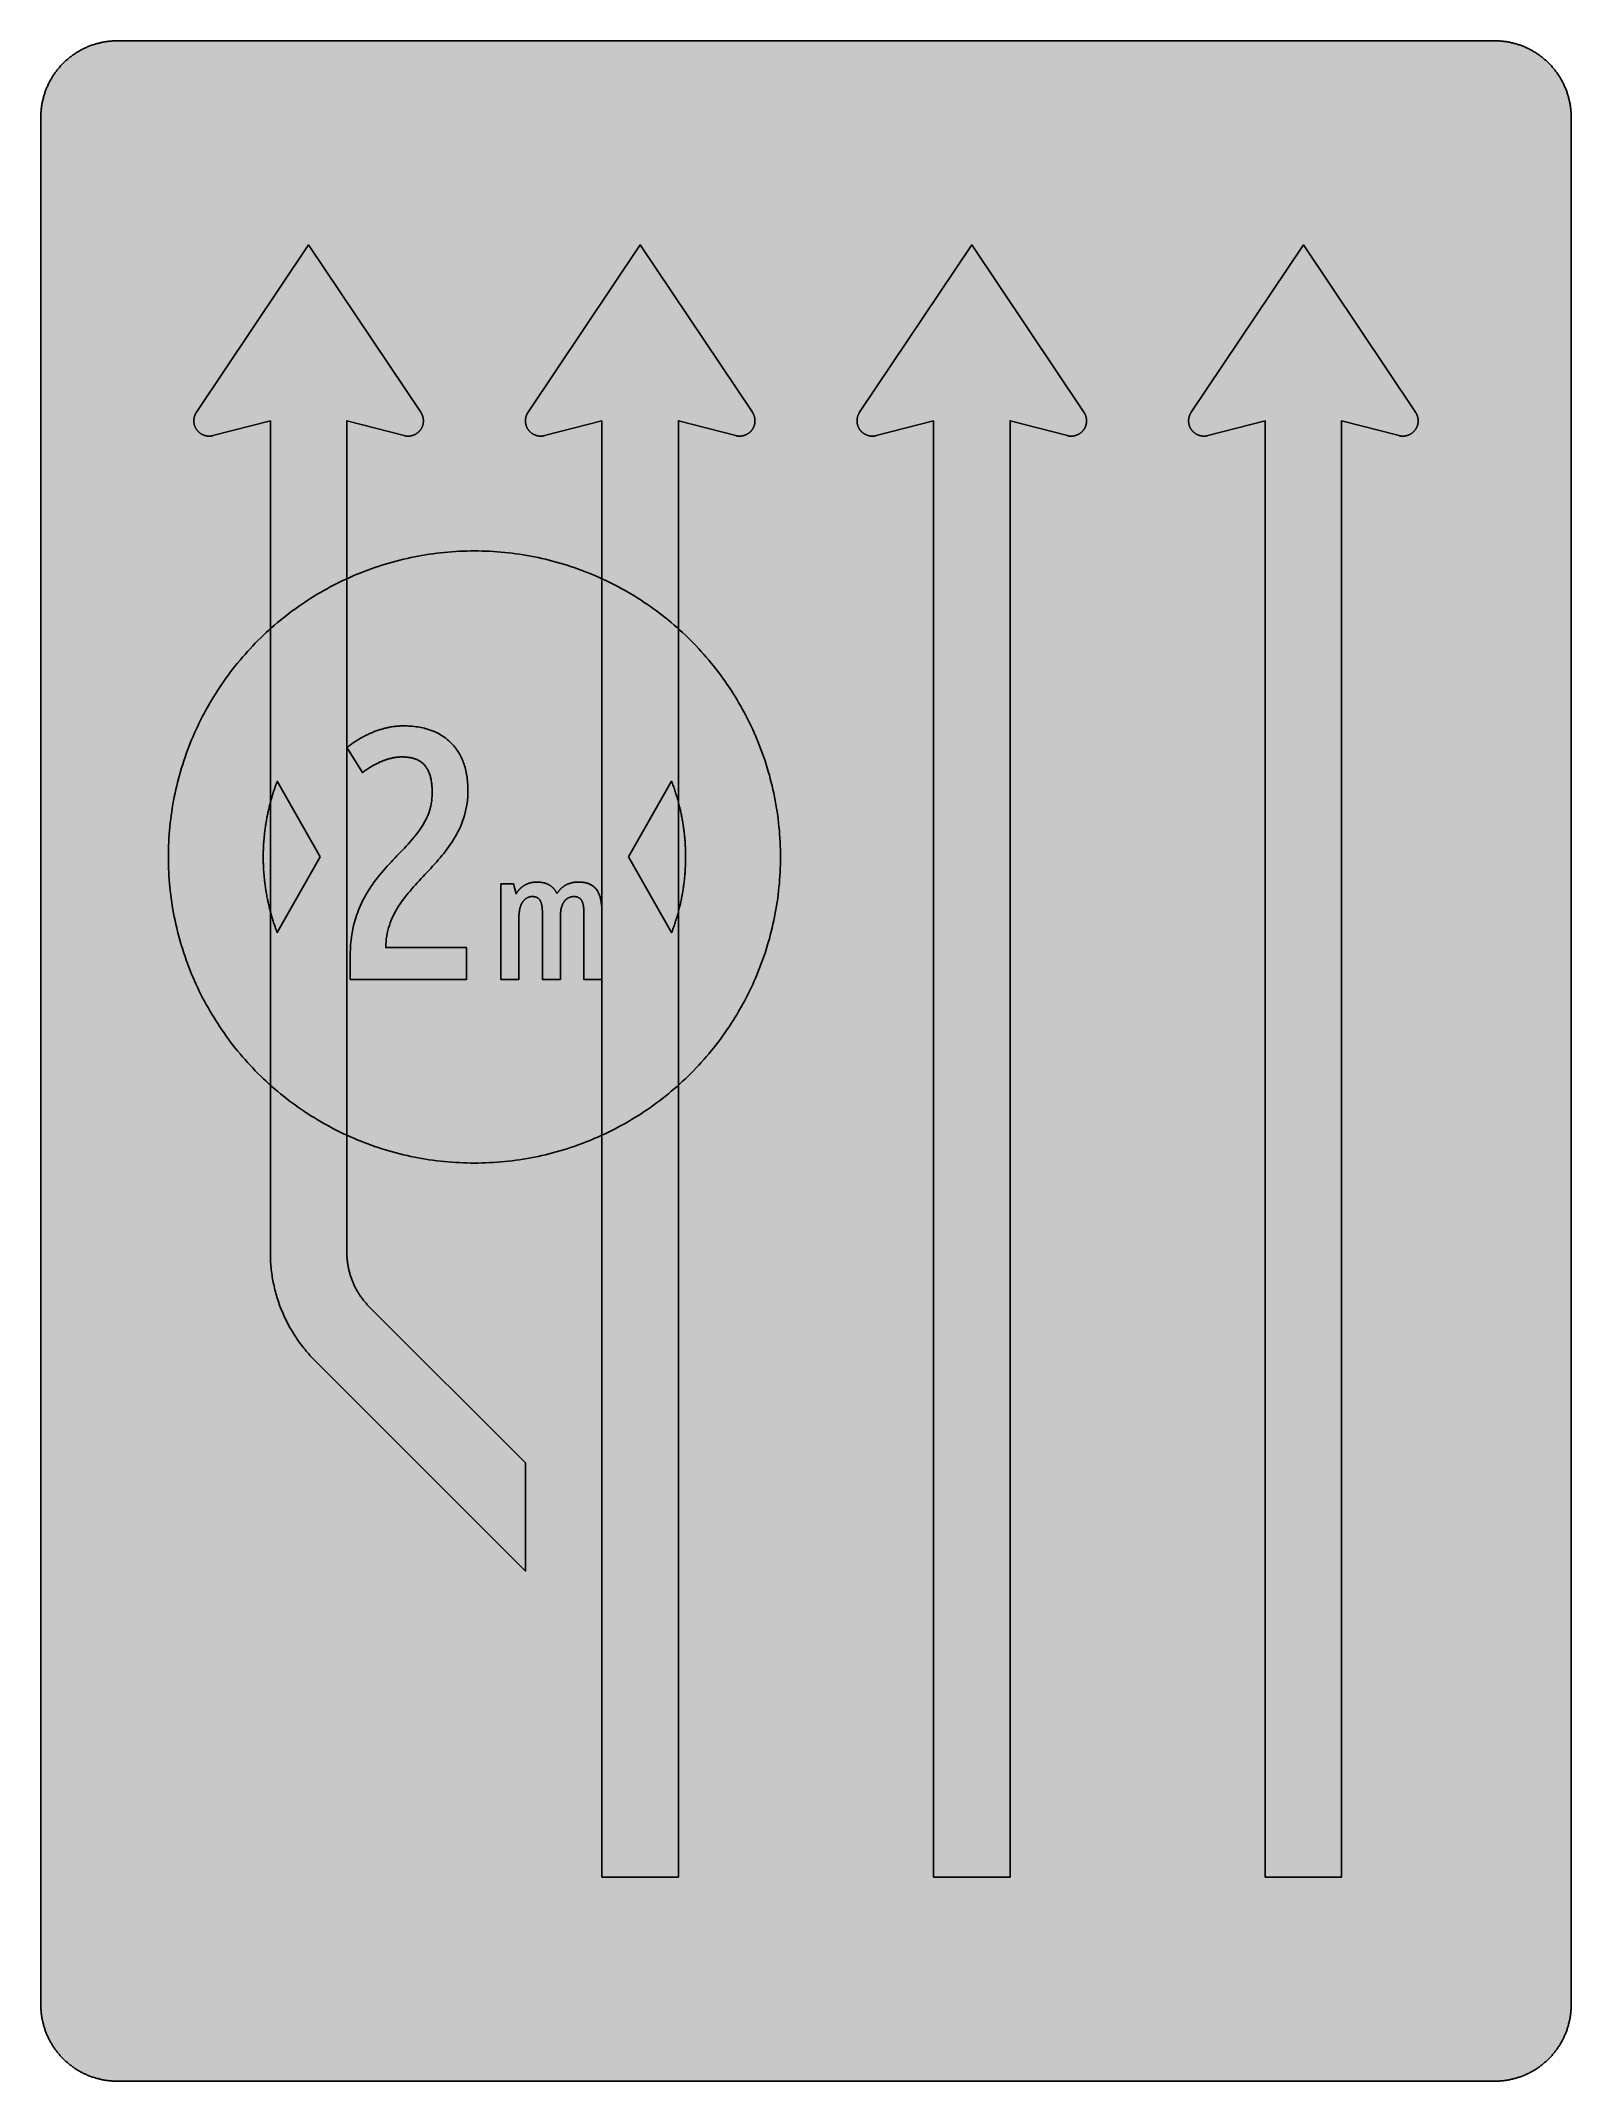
# Model space of a CAD drawing. Header units: millimetres. Extents: x 0 to 423, y 0 to 564.
import ezdxf

# ---------------------------------------------------------------- set-up
doc = ezdxf.new("R2010")
doc.units = ezdxf.units.MM

msp = doc.modelspace()

# ---------------------------------------------------------------- hatches: boundary and pattern name
for color, points in [(254, [(21.2189, 0.0537), (20.955, 0.0533), (20.6934, 0.0584), (20.4292, 0.066), (20.1676, 0.0787), (19.906, 0.094), (19.6469, 0.1118), (19.3853, 0.1321), (19.1262, 0.1549), (18.8671, 0.1829), (18.608, 0.2134), (18.349, 0.2464), (18.0924, 0.2845), (17.8359, 0.3251), (17.5793, 0.3683), (17.3253, 0.414), (17.0688, 0.4623), (16.8148, 0.5156), (16.5633, 0.5715), (16.3093, 0.6299), (16.0579, 0.6909), (15.809, 0.7544), (15.56, 0.823), (15.3111, 0.8941), (15.0622, 0.9677), (14.8158, 1.0439), (14.5694, 1.1227), (14.3256, 1.2065), (14.0818, 1.2903), (13.8379, 1.3792), (13.5966, 1.4707), (13.3579, 1.5672), (13.1191, 1.6637), (12.8803, 1.7628), (12.6441, 1.8669), (12.4079, 1.9736), (12.1742, 2.0803), (11.9405, 2.192), (11.7094, 2.3089), (11.4808, 2.4257), (11.2522, 2.5451), (11.0236, 2.6695), (10.7975, 2.794), (10.574, 2.9235), (10.3505, 3.0556), (10.1295, 3.1877), (9.9111, 3.3249), (9.6926, 3.4646), (9.4742, 3.6068), (9.2608, 3.7541), (9.0475, 3.9014), (8.8341, 4.0513), (8.6258, 4.2037), (8.4176, 4.3612), (8.2118, 4.5187), (8.0061, 4.6812), (7.8029, 4.8438), (7.6022, 5.0114), (7.4041, 5.1816), (7.206, 5.3518), (7.0129, 5.527), (6.8174, 5.7048), (6.6269, 5.8826), (6.4389, 6.0655), (6.2509, 6.2509), (6.0655, 6.4389), (5.8852, 6.6269), (5.7048, 6.8174), (5.527, 7.0104), (5.3518, 7.206), (5.1816, 7.4041), (5.0114, 7.6022), (4.8463, 7.8029), (4.6812, 8.0061), (4.5187, 8.2118), (4.3612, 8.4176), (4.2062, 8.6258), (4.0513, 8.8341), (3.9014, 9.0475), (3.7541, 9.2608), (3.6068, 9.4742), (3.4646, 9.6926), (3.3249, 9.9085), (3.1877, 10.1295), (3.0556, 10.3505), (2.9235, 10.574), (2.794, 10.7975), (2.6695, 11.0236), (2.5451, 11.2522), (2.4257, 11.4808), (2.3063, 11.7094), (2.192, 11.9405), (2.0803, 12.1742), (1.971, 12.4079), (1.8669, 12.6441), (1.7628, 12.8803), (1.6637, 13.1191), (1.5646, 13.3579), (1.4707, 13.5966), (1.3792, 13.8379), (1.2903, 14.0818), (1.2065, 14.3256), (1.1227, 14.5694), (1.0439, 14.8158), (0.9652, 15.0622), (0.8915, 15.3111), (0.823, 15.56), (0.7544, 15.809), (0.6883, 16.0604), (0.6274, 16.3119), (0.569, 16.5633), (0.5131, 16.8148), (0.4623, 17.0688), (0.4115, 17.3253), (0.3658, 17.5793), (0.3226, 17.8359), (0.2819, 18.0924), (0.2464, 18.3515), (0.2134, 18.608), (0.1829, 18.8671), (0.1549, 19.1262), (0.1295, 19.3878), (0.1092, 19.6469), (0.0914, 19.9085), (0.0762, 20.1701), (0.066, 20.4318), (0.0584, 20.6934), (0.0533, 20.955), (0.0508, 21.2192), (0.0522, 543.3314), (0.0533, 543.593), (0.0584, 543.8546), (0.066, 544.1188), (0.0762, 544.3804), (0.0914, 544.642), (0.1092, 544.9011), (0.1295, 545.1627), (0.1549, 545.4218), (0.1829, 545.6809), (0.2134, 545.94), (0.2464, 546.1991), (0.2819, 546.4556), (0.3226, 546.7121), (0.3658, 546.9687), (0.4115, 547.2227), (0.4623, 547.4792), (0.5131, 547.7332), (0.569, 547.9847), (0.6274, 548.2387), (0.6883, 548.4876), (0.7544, 548.7391), (0.823, 548.988), (0.8915, 549.2369), (0.9652, 549.4858), (1.0439, 549.7322), (1.1227, 549.9786), (1.2065, 550.2224), (1.2903, 550.4663), (1.3792, 550.7076), (1.4707, 550.9489), (1.5646, 551.1902), (1.6637, 551.4289), (1.7628, 551.6677), (1.8669, 551.9039), (1.971, 552.1401), (2.0803, 552.3738), (2.192, 552.6049), (2.3063, 552.8386), (2.4257, 553.0672), (2.5451, 553.2958), (2.6695, 553.5244), (2.794, 553.7505), (2.9235, 553.974), (3.0556, 554.1975), (3.1877, 554.4185), (3.3249, 554.6369), (3.4646, 554.8554), (3.6068, 555.0738), (3.7541, 555.2872), (3.9014, 555.5005), (4.0513, 555.7114), (4.2062, 555.9222), (4.3612, 556.1305), (4.5187, 556.3362), (4.6812, 556.5419), (4.8463, 556.7451), (5.0114, 556.9458), (5.1816, 557.1439), (5.3518, 557.342), (5.527, 557.5351), (5.7048, 557.7281), (5.8852, 557.9212), (6.0655, 558.1091), (6.2509, 558.2971), (6.4389, 558.4825), (6.6269, 558.6628), (6.8174, 558.8432), (7.0129, 559.021), (7.206, 559.1937), (7.4041, 559.3664), (7.6022, 559.5366), (7.8029, 559.7017), (8.0061, 559.8668), (8.2118, 560.0268), (8.4176, 560.1868), (8.6258, 560.3418), (8.8341, 560.4967), (9.0475, 560.6466), (9.2608, 560.7939), (9.4742, 560.9387), (9.6926, 561.0835), (9.9111, 561.2232), (10.1295, 561.3603), (10.3505, 561.4924), (10.574, 561.6245), (10.7975, 561.754), (11.0236, 561.8785), (11.2522, 562.0029), (11.4808, 562.1223), (11.7094, 562.2392), (11.9405, 562.356), (12.1742, 562.4678), (12.4079, 562.5744), (12.6441, 562.6811), (12.8803, 562.7853), (13.1191, 562.8843), (13.3579, 562.9834), (13.5966, 563.0774), (13.8379, 563.1688), (14.0818, 563.2577), (14.3256, 563.3415), (14.5694, 563.4253), (14.8158, 563.5041), (15.0622, 563.5803), (15.3111, 563.6539), (15.56, 563.7251), (15.809, 563.7936), (16.0579, 563.8571), (16.3093, 563.9206), (16.5633, 563.9791), (16.8148, 564.0349), (17.0688, 564.0857), (17.3253, 564.1365), (17.5793, 564.1823), (17.8359, 564.2254), (18.0924, 564.2635), (18.349, 564.3016), (18.608, 564.3347), (18.8671, 564.3651), (19.1262, 564.3931), (19.3853, 564.4185), (19.6469, 564.4388), (19.906, 564.4566), (20.1676, 564.4718), (20.4292, 564.482), (20.6934, 564.4896), (20.955, 564.4947), (21.2166, 564.4972), (402.2189, 564.4981), (402.4808, 564.4947), (402.7424, 564.4896), (403.0066, 564.482), (403.2682, 564.4718), (403.5298, 564.4566), (403.7889, 564.4388), (404.0505, 564.4185), (404.3096, 564.3931), (404.5687, 564.3651), (404.8277, 564.3347), (405.0868, 564.3016), (405.3434, 564.2635), (405.5999, 564.2254), (405.8564, 564.1823), (406.113, 564.1365), (406.367, 564.0857), (406.621, 564.0349), (406.875, 563.9791), (407.1264, 563.9206), (407.3779, 563.8571), (407.6268, 563.7936), (407.8783, 563.7251), (408.1272, 563.6539), (408.3736, 563.5803), (408.62, 563.5041), (408.8663, 563.4253), (409.1102, 563.3415), (409.354, 563.2577), (409.5979, 563.1688), (409.8392, 563.0774), (410.0805, 562.9834), (410.3192, 562.8843), (410.5554, 562.7853), (410.7942, 562.6811), (411.0279, 562.5744), (411.2616, 562.4678), (411.4952, 562.356), (411.7264, 562.2392), (411.9575, 562.1223), (412.1861, 562.0029), (412.4122, 561.8785), (412.6382, 561.754), (412.8643, 561.6245), (413.0853, 561.4924), (413.3063, 561.3603), (413.5272, 561.2232), (413.7457, 561.0835), (413.9616, 560.9387), (414.1775, 560.7939), (414.3908, 560.6466), (414.6017, 560.4967), (414.8125, 560.3418), (415.0208, 560.1868), (415.2265, 560.0268), (415.4297, 559.8668), (415.6329, 559.7017), (415.8336, 559.5366), (416.0342, 559.3664), (416.2298, 559.1937), (416.4254, 559.021), (416.6184, 558.8432), (416.8089, 558.6628), (416.9994, 558.4825), (417.1848, 558.2971), (417.3703, 558.1091), (417.5531, 557.9212), (417.7335, 557.7281), (417.9087, 557.5351), (418.084, 557.342), (418.2567, 557.1439), (418.4244, 556.9458), (418.592, 556.7451), (418.7546, 556.5419), (418.9171, 556.3362), (419.0746, 556.1305), (419.2321, 555.9222), (419.3845, 555.7114), (419.5369, 555.5005), (419.6842, 555.2872), (419.829, 555.0738), (419.9712, 554.8554), (420.1109, 554.6369), (420.2481, 554.4185), (420.3827, 554.1975), (420.5148, 553.974), (420.6418, 553.7505), (420.7688, 553.5244), (420.8907, 553.2958), (421.0126, 553.0672), (421.1295, 552.8386), (421.2438, 552.6049), (421.3555, 552.3738), (421.4647, 552.1401), (421.5689, 551.9039), (421.673, 551.6677), (421.7746, 551.4289), (421.8711, 551.1902), (421.9651, 550.9489), (422.0566, 550.7076), (422.1455, 550.4663), (422.2318, 550.2224), (422.3131, 549.9786), (422.3918, 549.7322), (422.4706, 549.4858), (422.5442, 549.2369), (422.6128, 548.988), (422.6814, 548.7391), (422.7449, 548.4876), (422.8084, 548.2387), (422.8668, 547.9847), (422.9227, 547.7332), (422.9735, 547.4792), (423.0243, 547.2227), (423.07, 546.9687), (423.1132, 546.7121), (423.1513, 546.4556), (423.1894, 546.1991), (423.2224, 545.94), (423.2529, 545.6809), (423.2808, 545.4218), (423.3037, 545.1627), (423.3266, 544.9011), (423.3443, 544.642), (423.357, 544.3804), (423.3697, 544.1188), (423.3774, 543.8546), (423.3824, 543.593), (423.385, 543.3314), (423.3855, 21.2203), (423.3824, 20.955), (423.3774, 20.6934), (423.3697, 20.4318), (423.357, 20.1701), (423.3443, 19.9085), (423.3266, 19.6469), (423.3037, 19.3878), (423.2808, 19.1262), (423.2529, 18.8671), (423.2224, 18.608), (423.1894, 18.3515), (423.1513, 18.0924), (423.1132, 17.8359), (423.07, 17.5793), (423.0243, 17.3253), (422.9735, 17.0688), (422.9227, 16.8148), (422.8668, 16.5633), (422.8084, 16.3119), (422.7449, 16.0604), (422.6814, 15.809), (422.6128, 15.56), (422.5442, 15.3111), (422.4706, 15.0622), (422.3918, 14.8158), (422.3131, 14.5694), (422.2318, 14.3256), (422.1455, 14.0818), (422.0566, 13.8379), (421.9651, 13.5966), (421.8711, 13.3579), (421.7746, 13.1191), (421.673, 12.8803), (421.5689, 12.6441), (421.4647, 12.4079), (421.3555, 12.1742), (421.2438, 11.9405), (421.1295, 11.7094), (421.0126, 11.4808), (420.8907, 11.2522), (420.7688, 11.0236), (420.6418, 10.7975), (420.5148, 10.574), (420.3827, 10.3505), (420.2481, 10.1295), (420.1109, 9.9085), (419.9712, 9.6926), (419.829, 9.4742), (419.6842, 9.2608), (419.5369, 9.0475), (419.3845, 8.8341), (419.2321, 8.6258), (419.0746, 8.4176), (418.9171, 8.2118), (418.7546, 8.0061), (418.592, 7.8029), (418.4244, 7.6022), (418.2567, 7.4041), (418.084, 7.206), (417.9087, 7.0104), (417.7335, 6.8174), (417.5531, 6.6269), (417.3703, 6.4389), (417.1848, 6.2509), (416.9994, 6.0655), (416.8089, 5.8826), (416.6184, 5.7048), (416.4254, 5.527), (416.2298, 5.3518), (416.0342, 5.1816), (415.8336, 5.0114), (415.6329, 4.8438), (415.4297, 4.6812), (415.2265, 4.5187), (415.0208, 4.3612), (414.8125, 4.2037), (414.6017, 4.0513), (414.3908, 3.9014), (414.1775, 3.7541), (413.9616, 3.6068), (413.7457, 3.4646), (413.5272, 3.3249), (413.3063, 3.1877), (413.0853, 3.0556), (412.8643, 2.9235), (412.6382, 2.794), (412.4122, 2.6695), (412.1861, 2.5451), (411.9575, 2.4257), (411.7264, 2.3089), (411.4952, 2.192), (411.2616, 2.0803), (411.0279, 1.9736), (410.7942, 1.8669), (410.5554, 1.7628), (410.3192, 1.6637), (410.0805, 1.5672), (409.8392, 1.4707), (409.5979, 1.3792), (409.354, 1.2903), (409.1102, 1.2065), (408.8663, 1.1227), (408.62, 1.0439), (408.3736, 0.9677), (408.1272, 0.8941), (407.8783, 0.823), (407.6268, 0.7544), (407.3779, 0.6909), (407.1264, 0.6299), (406.875, 0.5715), (406.621, 0.5156), (406.367, 0.4623), (406.113, 0.414), (405.8564, 0.3683), (405.5999, 0.3251), (405.3434, 0.2845), (405.0868, 0.2464), (404.8277, 0.2134), (404.5687, 0.1829), (404.3096, 0.1549), (404.0505, 0.1321), (403.7889, 0.1118), (403.5298, 0.094), (403.2682, 0.0787), (403.0066, 0.066), (402.7424, 0.0584), (402.4808, 0.0533), (402.2166, 0.0533)]), (59, [(63.5522, 459.3703), (47.6772, 455.2703), (47.6606, 455.2645), (47.6428, 455.262), (47.6275, 455.2569), (47.6123, 455.2518), (47.5945, 455.2493), (47.5793, 455.2442), (47.5615, 455.2417), (47.5463, 455.2366), (47.531, 455.234), (47.5132, 455.2315), (47.498, 455.2264), (47.4802, 455.2239), (47.465, 455.2213), (47.4472, 455.2163), (47.432, 455.2137), (47.4167, 455.2112), (47.3989, 455.2086), (47.3837, 455.2036), (47.3659, 455.201), (47.3507, 455.1985), (47.3329, 455.1959), (47.3177, 455.1934), (47.2999, 455.1909), (47.2846, 455.1883), (47.2669, 455.1858), (47.2516, 455.1832), (47.2338, 455.1807), (47.2186, 455.1782), (47.2008, 455.1756), (47.1856, 455.1731), (47.1678, 455.1705), (47.1526, 455.168), (47.1348, 455.168), (47.1195, 455.1655), (47.1018, 455.1629), (47.0865, 455.1604), (47.0687, 455.1604), (47.0535, 455.1578), (47.0357, 455.1553), (47.0179, 455.1553), (47.0027, 455.1528), (46.9849, 455.1502), (46.9697, 455.1502), (46.9519, 455.1477), (46.9367, 455.1477), (46.9189, 455.1451), (46.9036, 455.1451), (46.8859, 455.1451), (46.8681, 455.1426), (46.8528, 455.1426), (46.8351, 455.1401), (46.8198, 455.1401), (46.802, 455.1401), (46.7843, 455.1401), (46.769, 455.1375), (46.7512, 455.1375), (46.736, 455.1375), (46.7182, 455.1375), (46.7004, 455.1375), (46.6852, 455.135), (46.6674, 455.135), (46.6522, 455.135), (46.6344, 455.135), (46.6166, 455.135), (46.5074, 455.1375), (46.4007, 455.1401), (46.2915, 455.1477), (46.1848, 455.1578), (46.0781, 455.1705), (45.974, 455.1832), (45.8673, 455.201), (45.7657, 455.2213), (45.6616, 455.2442), (45.56, 455.2696), (45.4584, 455.295), (45.3593, 455.3255), (45.2603, 455.3585), (45.1612, 455.3915), (45.0647, 455.4296), (44.9707, 455.4677), (44.8767, 455.5084), (44.7827, 455.5541), (44.6913, 455.5998), (44.5999, 455.6455), (44.511, 455.6963), (44.4221, 455.7497), (44.3357, 455.803), (44.2519, 455.8589), (44.1681, 455.9173), (44.0842, 455.9757), (44.0055, 456.0392), (43.9242, 456.1027), (43.848, 456.1688), (43.7718, 456.2348), (43.6982, 456.3034), (43.6245, 456.3745), (43.5534, 456.4482), (43.4848, 456.5218), (43.4162, 456.598), (43.3502, 456.6768), (43.2867, 456.7555), (43.2257, 456.8368), (43.1648, 456.9181), (43.1063, 457.0019), (43.0505, 457.0882), (42.9971, 457.1746), (42.9463, 457.261), (42.8955, 457.3499), (42.8473, 457.4413), (42.8015, 457.5327), (42.7584, 457.6267), (42.7177, 457.7207), (42.6771, 457.8172), (42.6415, 457.9137), (42.606, 458.0103), (42.5755, 458.1093), (42.545, 458.2109), (42.5171, 458.31), (42.4917, 458.4116), (42.4713, 458.5157), (42.451, 458.6199), (42.4332, 458.724), (42.418, 458.8307), (42.4053, 458.9374), (42.3977, 459.044), (42.3901, 459.1507), (42.385, 459.2599), (42.385, 459.3692), (42.385, 459.4073), (42.385, 459.4479), (42.385, 459.486), (42.3875, 459.5266), (42.3901, 459.5647), (42.3901, 459.6054), (42.3926, 459.6435), (42.3951, 459.6816), (42.4002, 459.7222), (42.4028, 459.7603), (42.4053, 459.7984), (42.4104, 459.8365), (42.4155, 459.8772), (42.4205, 459.9153), (42.4256, 459.9534), (42.4307, 459.9915), (42.4358, 460.0321), (42.4434, 460.0702), (42.4485, 460.1083), (42.4561, 460.1464), (42.4637, 460.1845), (42.4713, 460.2226), (42.479, 460.2607), (42.4866, 460.2988), (42.4967, 460.3369), (42.5069, 460.375), (42.5145, 460.4131), (42.5247, 460.4487), (42.5348, 460.4868), (42.545, 460.5249), (42.5552, 460.563), (42.5679, 460.5985), (42.578, 460.6366), (42.5907, 460.6722), (42.6034, 460.7103), (42.6161, 460.7484), (42.6288, 460.7839), (42.6415, 460.8195), (42.6542, 460.8576), (42.6695, 460.8932), (42.6822, 460.9287), (42.6974, 460.9668), (42.7126, 461.0024), (42.7279, 461.0379), (42.7431, 461.0735), (42.7584, 461.1091), (42.7761, 461.1446), (42.7914, 461.1802), (42.8092, 461.2157), (42.8269, 461.2488), (42.8447, 461.2843), (42.8625, 461.3199), (42.8803, 461.3529), (42.8981, 461.3885), (42.9158, 461.424), (42.9362, 461.457), (42.9565, 461.4901), (42.9743, 461.5256), (42.9946, 461.5586), (43.0149, 461.5917), (43.0378, 461.6247), (43.0581, 461.6577), (43.0784, 461.6907), (43.1013, 461.7237), (74.1355, 508.0536), (105.1705, 461.7251), (105.1916, 461.6907), (105.2119, 461.6577), (105.2322, 461.6247), (105.2551, 461.5917), (105.2754, 461.5586), (105.2957, 461.5256), (105.3135, 461.4901), (105.3338, 461.457), (105.3541, 461.424), (105.3719, 461.3885), (105.3897, 461.3529), (105.4075, 461.3199), (105.4252, 461.2843), (105.443, 461.2488), (105.4608, 461.2157), (105.4786, 461.1802), (105.4938, 461.1446), (105.5116, 461.1091), (105.5268, 461.0735), (105.5421, 461.0379), (105.5573, 461.0024), (105.5726, 460.9668), (105.5878, 460.9287), (105.6005, 460.8932), (105.6157, 460.8576), (105.6284, 460.8195), (105.6411, 460.7839), (105.6538, 460.7484), (105.6665, 460.7103), (105.6792, 460.6722), (105.6894, 460.6366), (105.7021, 460.5985), (105.7123, 460.563), (105.725, 460.5249), (105.7351, 460.4868), (105.7453, 460.4487), (105.7529, 460.4131), (105.7631, 460.375), (105.7732, 460.3369), (105.7808, 460.2988), (105.7885, 460.2607), (105.7986, 460.2226), (105.8062, 460.1845), (105.8113, 460.1464), (105.8189, 460.1083), (105.8266, 460.0702), (105.8316, 460.0321), (105.8393, 459.9915), (105.8443, 459.9534), (105.8494, 459.9153), (105.8545, 459.8772), (105.8596, 459.8365), (105.8621, 459.7984), (105.8672, 459.7603), (105.8697, 459.7222), (105.8723, 459.6816), (105.8748, 459.6435), (105.8774, 459.6054), (105.8799, 459.5647), (105.8824, 459.5266), (105.8824, 459.486), (105.8824, 459.4479), (105.885, 459.4073), (105.885, 459.3692), (105.8824, 459.2599), (105.8799, 459.1507), (105.8723, 459.044), (105.8621, 458.9374), (105.8494, 458.8307), (105.8367, 458.724), (105.8189, 458.6199), (105.7986, 458.5157), (105.7758, 458.4116), (105.7504, 458.31), (105.725, 458.2109), (105.6945, 458.1093), (105.6615, 458.0103), (105.6284, 457.9137), (105.5903, 457.8172), (105.5522, 457.7207), (105.5116, 457.6267), (105.4659, 457.5327), (105.4202, 457.4413), (105.3744, 457.3499), (105.3236, 457.261), (105.2703, 457.1746), (105.217, 457.0882), (105.1611, 457.0019), (105.1027, 456.9181), (105.0442, 456.8368), (104.9807, 456.7555), (104.9172, 456.6768), (104.8512, 456.598), (104.7852, 456.5218), (104.7166, 456.4482), (104.6455, 456.3745), (104.5718, 456.3034), (104.4981, 456.2348), (104.4219, 456.1688), (104.3432, 456.1027), (104.2645, 456.0392), (104.1832, 455.9757), (104.1019, 455.9173), (104.0181, 455.8589), (103.9317, 455.803), (103.8454, 455.7497), (103.759, 455.6963), (103.6701, 455.6455), (103.5787, 455.5998), (103.4872, 455.5541), (103.3932, 455.5084), (103.2993, 455.4677), (103.2027, 455.4296), (103.1062, 455.3915), (103.0097, 455.3585), (102.9106, 455.3255), (102.809, 455.295), (102.71, 455.2696), (102.6084, 455.2442), (102.5042, 455.2213), (102.4001, 455.201), (102.296, 455.1832), (102.1893, 455.1705), (102.0851, 455.1578), (101.9759, 455.1477), (101.8692, 455.1401), (101.76, 455.1375), (101.6508, 455.135), (101.633, 455.135), (101.6178, 455.135), (101.6, 455.135), (101.5848, 455.135), (101.567, 455.1375), (101.5517, 455.1375), (101.534, 455.1375), (101.5162, 455.1375), (101.5009, 455.1375), (101.4832, 455.1401), (101.4679, 455.1401), (101.4501, 455.1401), (101.4349, 455.1401), (101.4171, 455.1426), (101.3993, 455.1426), (101.3841, 455.1451), (101.3663, 455.1451), (101.3511, 455.1451), (101.3333, 455.1477), (101.3181, 455.1477), (101.3003, 455.1502), (101.285, 455.1502), (101.2673, 455.1528), (101.2495, 455.1553), (101.2342, 455.1553), (101.2165, 455.1578), (101.2012, 455.1604), (101.1834, 455.1604), (101.1682, 455.1629), (101.1504, 455.1655), (101.1352, 455.168), (101.1174, 455.168), (101.1022, 455.1705), (101.0844, 455.1731), (101.0691, 455.1756), (101.0514, 455.1782), (101.0361, 455.1807), (101.0183, 455.1832), (101.0031, 455.1858), (100.9853, 455.1883), (100.9701, 455.1909), (100.9523, 455.1934), (100.9371, 455.1959), (100.9193, 455.1985), (100.904, 455.201), (100.8863, 455.2036), (100.871, 455.2086), (100.8532, 455.2112), (100.838, 455.2137), (100.8202, 455.2163), (100.805, 455.2213), (100.7872, 455.2239), (100.772, 455.2264), (100.7567, 455.2315), (100.7389, 455.234), (100.7237, 455.2366), (100.7059, 455.2417), (100.6907, 455.2442), (100.6729, 455.2493), (100.6577, 455.2518), (100.6424, 455.2569), (100.6246, 455.262), (100.6094, 455.2645), (100.5916, 455.2696), (84.7189, 459.3703), (84.7189, 229.2544), (84.7192, 228.9912), (84.7242, 228.727), (84.7319, 228.4654), (84.7446, 228.2038), (84.7573, 227.9421), (84.775, 227.6805), (84.7979, 227.4214), (84.8208, 227.1624), (84.8487, 226.9033), (84.8792, 226.6442), (84.9122, 226.3851), (84.9503, 226.1286), (84.9884, 225.872), (85.0316, 225.6155), (85.0798, 225.359), (85.1281, 225.105), (85.1814, 224.851), (85.2373, 224.597), (85.2957, 224.3455), (85.3567, 224.094), (85.4202, 223.8451), (85.4888, 223.5937), (85.5599, 223.3447), (85.6336, 223.0984), (85.7098, 222.852), (85.7885, 222.6056), (85.8723, 222.3618), (85.9587, 222.1179), (86.045, 221.8741), (86.1365, 221.6328), (86.233, 221.394), (86.3295, 221.1527), (86.4286, 220.9165), (86.5327, 220.6803), (86.6394, 220.4441), (86.7486, 220.2104), (86.8604, 219.9767), (86.9747, 219.7456), (87.0915, 219.5144), (87.2109, 219.2858), (87.3354, 219.0598), (87.4598, 218.8337), (87.5894, 218.6102), (87.7214, 218.3867), (87.8561, 218.1657), (87.9932, 217.9447), (88.1329, 217.7263), (88.2752, 217.5104), (88.4199, 217.2945), (88.5673, 217.0811), (88.7197, 216.8703), (88.8721, 216.662), (89.027, 216.4537), (89.187, 216.2454), (89.347, 216.0422), (89.5121, 215.839), (89.6772, 215.6384), (89.8474, 215.4403), (90.0201, 215.2421), (90.1929, 215.0466), (90.3707, 214.8535), (90.551, 214.663), (90.7339, 214.4725), (90.9168, 214.2871), (134.1078, 171.0983), (134.1078, 141.1648), (75.952, 199.3205), (75.5802, 199.6923), (75.217, 200.0707), (74.8563, 200.4543), (74.5033, 200.8403), (74.1553, 201.2315), (73.8099, 201.6252), (73.472, 202.0214), (73.1393, 202.4253), (72.8116, 202.8292), (72.4891, 203.2381), (72.1716, 203.6521), (71.8591, 204.0687), (71.5518, 204.4878), (71.2495, 204.9094), (70.9549, 205.3361), (70.6628, 205.7679), (70.3783, 206.1997), (70.0989, 206.6366), (69.8246, 207.076), (69.5579, 207.518), (69.2937, 207.965), (69.0372, 208.4121), (68.7857, 208.8642), (68.5394, 209.3189), (68.2981, 209.7761), (68.0644, 210.2358), (67.8332, 210.7006), (67.6097, 211.1654), (67.3938, 211.6328), (67.1805, 212.1052), (66.9747, 212.5777), (66.7741, 213.0527), (66.5785, 213.5302), (66.3905, 214.0128), (66.2076, 214.4954), (66.0298, 214.9805), (65.8597, 215.4682), (65.6946, 215.9559), (65.5345, 216.4486), (65.3821, 216.9414), (65.2348, 217.4367), (65.0926, 217.9345), (64.958, 218.4324), (64.8284, 218.9353), (64.704, 219.4382), (64.5871, 219.9411), (64.4779, 220.4491), (64.3712, 220.9571), (64.2722, 221.4651), (64.1807, 221.9757), (64.0944, 222.4888), (64.0156, 223.0018), (63.942, 223.5175), (63.8734, 224.0331), (63.8124, 224.5512), (63.7591, 225.0694), (63.7108, 225.5876), (63.6676, 226.1108), (63.6321, 226.6315), (63.6041, 227.1547), (63.5813, 227.678), (63.5635, 228.2012), (63.5533, 228.727), (63.5508, 229.2528)]), (59, [(155.2744, 459.3703), (139.3994, 455.2703), (139.3825, 455.2645), (139.3647, 455.262), (139.3495, 455.2569), (139.3342, 455.2518), (139.3165, 455.2493), (139.3012, 455.2442), (139.286, 455.2417), (139.2682, 455.2366), (139.253, 455.234), (139.2352, 455.2315), (139.2199, 455.2264), (139.2022, 455.2239), (139.1869, 455.2213), (139.1717, 455.2163), (139.1539, 455.2137), (139.1387, 455.2112), (139.1209, 455.2086), (139.1056, 455.2036), (139.0879, 455.201), (139.0726, 455.1985), (139.0548, 455.1959), (139.0396, 455.1934), (139.0218, 455.1909), (139.0066, 455.1883), (138.9888, 455.1858), (138.9736, 455.1832), (138.9558, 455.1807), (138.9405, 455.1782), (138.9228, 455.1756), (138.9075, 455.1731), (138.8897, 455.1705), (138.8745, 455.168), (138.8567, 455.168), (138.8415, 455.1655), (138.8237, 455.1629), (138.8085, 455.1604), (138.7907, 455.1604), (138.7754, 455.1578), (138.7577, 455.1553), (138.7424, 455.1553), (138.7246, 455.1528), (138.7069, 455.1502), (138.6916, 455.1502), (138.6738, 455.1477), (138.6586, 455.1477), (138.6408, 455.1451), (138.6256, 455.1451), (138.6078, 455.1451), (138.59, 455.1426), (138.5748, 455.1426), (138.557, 455.1401), (138.5418, 455.1401), (138.524, 455.1401), (138.5087, 455.1401), (138.491, 455.1375), (138.4732, 455.1375), (138.4579, 455.1375), (138.4402, 455.1375), (138.4249, 455.1375), (138.4071, 455.135), (138.3894, 455.135), (138.3741, 455.135), (138.3563, 455.135), (138.3411, 455.135), (138.2293, 455.1375), (138.1227, 455.1401), (138.0134, 455.1477), (137.9068, 455.1578), (137.8001, 455.1705), (137.6959, 455.1832), (137.5918, 455.201), (137.4877, 455.2213), (137.3835, 455.2442), (137.2819, 455.2696), (137.1803, 455.295), (137.0813, 455.3255), (136.9822, 455.3585), (136.8857, 455.3915), (136.7892, 455.4296), (136.6926, 455.4677), (136.5987, 455.5084), (136.5047, 455.5541), (136.4132, 455.5998), (136.3218, 455.6455), (136.2329, 455.6963), (136.144, 455.7497), (136.0576, 455.803), (135.9738, 455.8589), (135.89, 455.9173), (135.8062, 455.9757), (135.7274, 456.0392), (135.6462, 456.1027), (135.57, 456.1688), (135.4938, 456.2348), (135.4201, 456.3034), (135.3464, 456.3745), (135.2753, 456.4482), (135.2067, 456.5218), (135.1382, 456.598), (135.0747, 456.6768), (135.0086, 456.7555), (134.9477, 456.8368), (134.8867, 456.9181), (134.8308, 457.0019), (134.7724, 457.0882), (134.7191, 457.1746), (134.6683, 457.261), (134.6175, 457.3499), (134.5692, 457.4413), (134.5235, 457.5327), (134.4803, 457.6267), (134.4397, 457.7207), (134.399, 457.8172), (134.3635, 457.9137), (134.3279, 458.0103), (134.2974, 458.1093), (134.2669, 458.2109), (134.239, 458.31), (134.2161, 458.4116), (134.1933, 458.5157), (134.173, 458.6199), (134.1552, 458.724), (134.1399, 458.8307), (134.1272, 458.9374), (134.1196, 459.044), (134.112, 459.1507), (134.1069, 459.2599), (134.1069, 459.3692), (134.1069, 459.4073), (134.1069, 459.4479), (134.1069, 459.486), (134.1095, 459.5266), (134.112, 459.5647), (134.112, 459.6054), (134.1145, 459.6435), (134.1171, 459.6816), (134.1222, 459.7222), (134.1247, 459.7603), (134.1272, 459.7984), (134.1323, 459.8365), (134.1374, 459.8772), (134.1425, 459.9153), (134.1476, 459.9534), (134.1526, 459.9915), (134.1577, 460.0321), (134.1653, 460.0702), (134.1704, 460.1083), (134.178, 460.1464), (134.1857, 460.1845), (134.1933, 460.2226), (134.2009, 460.2607), (134.2111, 460.2988), (134.2187, 460.3369), (134.2288, 460.375), (134.2365, 460.4131), (134.2466, 460.4487), (134.2568, 460.4868), (134.2669, 460.5249), (134.2796, 460.563), (134.2898, 460.5985), (134.3, 460.6366), (134.3127, 460.6722), (134.3254, 460.7103), (134.3381, 460.7484), (134.3508, 460.7839), (134.3635, 460.8195), (134.3762, 460.8576), (134.3914, 460.8932), (134.4041, 460.9287), (134.4193, 460.9668), (134.4346, 461.0024), (134.4498, 461.0379), (134.4651, 461.0735), (134.4803, 461.1091), (134.4981, 461.1446), (134.5133, 461.1802), (134.5311, 461.2157), (134.5489, 461.2488), (134.5667, 461.2843), (134.5844, 461.3199), (134.6022, 461.3529), (134.62, 461.3885), (134.6403, 461.424), (134.6581, 461.457), (134.6784, 461.4901), (134.6987, 461.5256), (134.7191, 461.5586), (134.7394, 461.5917), (134.7597, 461.6247), (134.78, 461.6577), (134.8003, 461.6907), (134.8232, 461.7237), (165.8578, 508.0536), (196.8927, 461.7251), (196.9135, 461.6907), (196.9338, 461.6577), (196.9567, 461.6247), (196.977, 461.5917), (196.9973, 461.5586), (197.0176, 461.5256), (197.038, 461.4901), (197.0557, 461.457), (197.0761, 461.424), (197.0938, 461.3885), (197.1116, 461.3529), (197.1319, 461.3199), (197.1497, 461.2843), (197.165, 461.2488), (197.1827, 461.2157), (197.2005, 461.1802), (197.2158, 461.1446), (197.2335, 461.1091), (197.2488, 461.0735), (197.264, 461.0379), (197.2793, 461.0024), (197.2945, 460.9668), (197.3097, 460.9287), (197.3224, 460.8932), (197.3377, 460.8576), (197.3504, 460.8195), (197.3631, 460.7839), (197.3758, 460.7484), (197.3885, 460.7103), (197.4012, 460.6722), (197.4139, 460.6366), (197.424, 460.5985), (197.4342, 460.563), (197.4469, 460.5249), (197.4571, 460.4868), (197.4672, 460.4487), (197.4774, 460.4131), (197.485, 460.375), (197.4952, 460.3369), (197.5028, 460.2988), (197.5129, 460.2607), (197.5206, 460.2226), (197.5282, 460.1845), (197.5358, 460.1464), (197.5409, 460.1083), (197.5485, 460.0702), (197.5536, 460.0321), (197.5612, 459.9915), (197.5663, 459.9534), (197.5714, 459.9153), (197.5764, 459.8772), (197.5815, 459.8365), (197.5841, 459.7984), (197.5891, 459.7603), (197.5917, 459.7222), (197.5942, 459.6816), (197.5968, 459.6435), (197.5993, 459.6054), (197.6018, 459.5647), (197.6044, 459.5266), (197.6044, 459.486), (197.6069, 459.4479), (197.6069, 459.4073), (197.6069, 459.3692), (197.6044, 459.2599), (197.6018, 459.1507), (197.5942, 459.044), (197.5841, 458.9374), (197.5714, 458.8307), (197.5587, 458.724), (197.5409, 458.6199), (197.5206, 458.5157), (197.4977, 458.4116), (197.4723, 458.31), (197.4469, 458.2109), (197.4164, 458.1093), (197.3834, 458.0103), (197.3504, 457.9137), (197.3123, 457.8172), (197.2742, 457.7207), (197.2335, 457.6267), (197.1904, 457.5327), (197.1446, 457.4413), (197.0964, 457.3499), (197.0456, 457.261), (196.9948, 457.1746), (196.9389, 457.0882), (196.883, 457.0019), (196.8246, 456.9181), (196.7662, 456.8368), (196.7027, 456.7555), (196.6392, 456.6768), (196.5731, 456.598), (196.5071, 456.5218), (196.4385, 456.4482), (196.3674, 456.3745), (196.2937, 456.3034), (196.2201, 456.2348), (196.1439, 456.1688), (196.0651, 456.1027), (195.9864, 456.0392), (195.9051, 455.9757), (195.8238, 455.9173), (195.74, 455.8589), (195.6562, 455.803), (195.5673, 455.7497), (195.4809, 455.6963), (195.392, 455.6455), (195.3006, 455.5998), (195.2092, 455.5541), (195.1152, 455.5084), (195.0212, 455.4677), (194.9247, 455.4296), (194.8282, 455.3915), (194.7316, 455.3585), (194.6326, 455.3255), (194.5335, 455.295), (194.4319, 455.2696), (194.3303, 455.2442), (194.2262, 455.2213), (194.122, 455.201), (194.0179, 455.1832), (193.9112, 455.1705), (193.8071, 455.1578), (193.6979, 455.1477), (193.5912, 455.1401), (193.482, 455.1375), (193.3727, 455.135), (193.3575, 455.135), (193.3397, 455.135), (193.3219, 455.135), (193.3067, 455.135), (193.2889, 455.1375), (193.2737, 455.1375), (193.2559, 455.1375), (193.2407, 455.1375), (193.2229, 455.1375), (193.2051, 455.1401), (193.1899, 455.1401), (193.1721, 455.1401), (193.1568, 455.1401), (193.1391, 455.1426), (193.1238, 455.1426), (193.106, 455.1451), (193.0883, 455.1451), (193.073, 455.1451), (193.0552, 455.1477), (193.04, 455.1477), (193.0222, 455.1502), (193.007, 455.1502), (192.9892, 455.1528), (192.974, 455.1553), (192.9562, 455.1553), (192.9384, 455.1578), (192.9232, 455.1604), (192.9054, 455.1604), (192.8901, 455.1629), (192.8724, 455.1655), (192.8571, 455.168), (192.8393, 455.168), (192.8241, 455.1705), (192.8063, 455.1731), (192.7911, 455.1756), (192.7733, 455.1782), (192.7581, 455.1807), (192.7403, 455.1832), (192.725, 455.1858), (192.7073, 455.1883), (192.692, 455.1909), (192.6742, 455.1934), (192.659, 455.1959), (192.6412, 455.1985), (192.626, 455.201), (192.6082, 455.2036), (192.593, 455.2086), (192.5752, 455.2112), (192.5599, 455.2137), (192.5422, 455.2163), (192.5269, 455.2213), (192.5117, 455.2239), (192.4939, 455.2264), (192.4787, 455.2315), (192.4609, 455.234), (192.4456, 455.2366), (192.4279, 455.2417), (192.4126, 455.2442), (192.3974, 455.2493), (192.3796, 455.2518), (192.3644, 455.2569), (192.3466, 455.262), (192.3313, 455.2645), (192.3161, 455.2696), (176.4411, 459.3703), (176.4411, 56.4981), (155.2744, 56.4981)]), (59, [(246.9967, 459.3703), (231.1217, 455.2703), (231.1044, 455.2645), (231.0892, 455.262), (231.0714, 455.2569), (231.0562, 455.2518), (231.0384, 455.2493), (231.0232, 455.2442), (231.0079, 455.2417), (230.9901, 455.2366), (230.9749, 455.234), (230.9571, 455.2315), (230.9419, 455.2264), (230.9266, 455.2239), (230.9089, 455.2213), (230.8936, 455.2163), (230.8758, 455.2137), (230.8606, 455.2112), (230.8428, 455.2086), (230.8276, 455.2036), (230.8098, 455.201), (230.7946, 455.1985), (230.7793, 455.1959), (230.7615, 455.1934), (230.7463, 455.1909), (230.7285, 455.1883), (230.7133, 455.1858), (230.6955, 455.1832), (230.6803, 455.1807), (230.6625, 455.1782), (230.6472, 455.1756), (230.6295, 455.1731), (230.6142, 455.1705), (230.5964, 455.168), (230.5812, 455.168), (230.5634, 455.1655), (230.5456, 455.1629), (230.5304, 455.1604), (230.5126, 455.1604), (230.4974, 455.1578), (230.4796, 455.1553), (230.4644, 455.1553), (230.4466, 455.1528), (230.4313, 455.1502), (230.4136, 455.1502), (230.3958, 455.1477), (230.3805, 455.1477), (230.3628, 455.1451), (230.3475, 455.1451), (230.3297, 455.1451), (230.3145, 455.1426), (230.2967, 455.1426), (230.2789, 455.1401), (230.2637, 455.1401), (230.2459, 455.1401), (230.2307, 455.1401), (230.2129, 455.1375), (230.1951, 455.1375), (230.1799, 455.1375), (230.1621, 455.1375), (230.1469, 455.1375), (230.1291, 455.135), (230.1113, 455.135), (230.0961, 455.135), (230.0783, 455.135), (230.063, 455.135), (229.9538, 455.1375), (229.8446, 455.1401), (229.7354, 455.1477), (229.6287, 455.1578), (229.522, 455.1705), (229.4179, 455.1832), (229.3137, 455.201), (229.2096, 455.2213), (229.1055, 455.2442), (229.0039, 455.2696), (228.9023, 455.295), (228.8032, 455.3255), (228.7041, 455.3585), (228.6076, 455.3915), (228.5111, 455.4296), (228.4146, 455.4677), (228.3206, 455.5084), (228.2266, 455.5541), (228.1352, 455.5998), (228.0437, 455.6455), (227.9548, 455.6963), (227.8685, 455.7497), (227.7796, 455.803), (227.6958, 455.8589), (227.6119, 455.9173), (227.5307, 455.9757), (227.4494, 456.0392), (227.3706, 456.1027), (227.2919, 456.1688), (227.2157, 456.2348), (227.142, 456.3034), (227.0684, 456.3745), (226.9973, 456.4482), (226.9287, 456.5218), (226.8601, 456.598), (226.7966, 456.6768), (226.7331, 456.7555), (226.6696, 456.8368), (226.6112, 456.9181), (226.5528, 457.0019), (226.4969, 457.0882), (226.441, 457.1746), (226.3902, 457.261), (226.3394, 457.3499), (226.2911, 457.4413), (226.2454, 457.5327), (226.2022, 457.6267), (226.1616, 457.7207), (226.1235, 457.8172), (226.0854, 457.9137), (226.0524, 458.0103), (226.0194, 458.1093), (225.9889, 458.2109), (225.9609, 458.31), (225.9381, 458.4116), (225.9152, 458.5157), (225.8949, 458.6199), (225.8771, 458.724), (225.8619, 458.8307), (225.8517, 458.9374), (225.8416, 459.044), (225.8339, 459.1507), (225.8289, 459.2599), (225.8289, 459.3692), (225.8289, 459.4073), (225.8289, 459.4479), (225.8314, 459.486), (225.8314, 459.5266), (225.8339, 459.5647), (225.8365, 459.6054), (225.8365, 459.6435), (225.8416, 459.6816), (225.8441, 459.7222), (225.8466, 459.7603), (225.8517, 459.7984), (225.8543, 459.8365), (225.8593, 459.8772), (225.8644, 459.9153), (225.8695, 459.9534), (225.8746, 459.9915), (225.8797, 460.0321), (225.8873, 460.0702), (225.8949, 460.1083), (225.9, 460.1464), (225.9076, 460.1845), (225.9152, 460.2226), (225.9228, 460.2607), (225.933, 460.2988), (225.9406, 460.3369), (225.9508, 460.375), (225.9584, 460.4131), (225.9686, 460.4487), (225.9787, 460.4868), (225.9889, 460.5249), (226.0016, 460.563), (226.0117, 460.5985), (226.0244, 460.6366), (226.0346, 460.6722), (226.0473, 460.7103), (226.06, 460.7484), (226.0727, 460.7839), (226.0854, 460.8195), (226.1006, 460.8576), (226.1133, 460.8932), (226.1286, 460.9287), (226.1413, 460.9668), (226.1565, 461.0024), (226.1718, 461.0379), (226.187, 461.0735), (226.2048, 461.1091), (226.22, 461.1446), (226.2353, 461.1802), (226.253, 461.2157), (226.2708, 461.2488), (226.2886, 461.2843), (226.3064, 461.3199), (226.3242, 461.3529), (226.3419, 461.3885), (226.3623, 461.424), (226.38, 461.457), (226.4004, 461.4901), (226.4207, 461.5256), (226.441, 461.5586), (226.4613, 461.5917), (226.4816, 461.6247), (226.502, 461.6577), (226.5248, 461.6907), (226.5451, 461.7237), (257.58, 508.0536), (288.6149, 461.7251), (288.6354, 461.6907), (288.6558, 461.6577), (288.6786, 461.6247), (288.6989, 461.5917), (288.7193, 461.5586), (288.7396, 461.5256), (288.7599, 461.4901), (288.7777, 461.457), (288.798, 461.424), (288.8158, 461.3885), (288.8361, 461.3529), (288.8539, 461.3199), (288.8717, 461.2843), (288.8894, 461.2488), (288.9047, 461.2157), (288.9225, 461.1802), (288.9377, 461.1446), (288.9555, 461.1091), (288.9707, 461.0735), (288.986, 461.0379), (289.0012, 461.0024), (289.0164, 460.9668), (289.0317, 460.9287), (289.0444, 460.8932), (289.0596, 460.8576), (289.0723, 460.8195), (289.085, 460.7839), (289.0977, 460.7484), (289.1104, 460.7103), (289.1231, 460.6722), (289.1358, 460.6366), (289.146, 460.5985), (289.1587, 460.563), (289.1688, 460.5249), (289.179, 460.4868), (289.1892, 460.4487), (289.1993, 460.4131), (289.2069, 460.375), (289.2171, 460.3369), (289.2247, 460.2988), (289.2349, 460.2607), (289.2425, 460.2226), (289.2501, 460.1845), (289.2577, 460.1464), (289.2628, 460.1083), (289.2704, 460.0702), (289.2755, 460.0321), (289.2831, 459.9915), (289.2882, 459.9534), (289.2933, 459.9153), (289.2984, 459.8772), (289.3035, 459.8365), (289.306, 459.7984), (289.3111, 459.7603), (289.3136, 459.7222), (289.3162, 459.6816), (289.3187, 459.6435), (289.3212, 459.6054), (289.3238, 459.5647), (289.3263, 459.5266), (289.3263, 459.486), (289.3289, 459.4479), (289.3289, 459.4073), (289.3289, 459.3692), (289.3263, 459.2599), (289.3238, 459.1507), (289.3162, 459.044), (289.306, 458.9374), (289.2958, 458.8307), (289.2806, 458.724), (289.2628, 458.6199), (289.2425, 458.5157), (289.2196, 458.4116), (289.1942, 458.31), (289.1688, 458.2109), (289.1384, 458.1093), (289.1053, 458.0103), (289.0723, 457.9137), (289.0342, 457.8172), (288.9961, 457.7207), (288.9555, 457.6267), (288.9123, 457.5327), (288.8666, 457.4413), (288.8183, 457.3499), (288.7675, 457.261), (288.7167, 457.1746), (288.6608, 457.0882), (288.605, 457.0019), (288.5491, 456.9181), (288.4881, 456.8368), (288.4272, 456.7555), (288.3611, 456.6768), (288.2976, 456.598), (288.229, 456.5218), (288.1605, 456.4482), (288.0893, 456.3745), (288.0157, 456.3034), (287.942, 456.2348), (287.8658, 456.1688), (287.7896, 456.1027), (287.7083, 456.0392), (287.6296, 455.9757), (287.5458, 455.9173), (287.462, 455.8589), (287.3781, 455.803), (287.2918, 455.7497), (287.2029, 455.6963), (287.114, 455.6455), (287.0225, 455.5998), (286.9311, 455.5541), (286.8371, 455.5084), (286.7431, 455.4677), (286.6466, 455.4296), (286.5501, 455.3915), (286.4536, 455.3585), (286.3545, 455.3255), (286.2555, 455.295), (286.1539, 455.2696), (286.0523, 455.2442), (285.9481, 455.2213), (285.844, 455.201), (285.7398, 455.1832), (285.6357, 455.1705), (285.529, 455.1578), (285.4223, 455.1477), (285.3131, 455.1401), (285.2039, 455.1375), (285.0947, 455.135), (285.0794, 455.135), (285.0617, 455.135), (285.0464, 455.135), (285.0286, 455.135), (285.0109, 455.1375), (284.9956, 455.1375), (284.9778, 455.1375), (284.9626, 455.1375), (284.9448, 455.1375), (284.9296, 455.1401), (284.9118, 455.1401), (284.894, 455.1401), (284.8788, 455.1401), (284.861, 455.1426), (284.8458, 455.1426), (284.828, 455.1451), (284.8127, 455.1451), (284.795, 455.1451), (284.7772, 455.1477), (284.7619, 455.1477), (284.7442, 455.1502), (284.7289, 455.1502), (284.7111, 455.1528), (284.6959, 455.1553), (284.6781, 455.1553), (284.6629, 455.1578), (284.6451, 455.1604), (284.6299, 455.1604), (284.6121, 455.1629), (284.5943, 455.1655), (284.5791, 455.168), (284.5613, 455.168), (284.546, 455.1705), (284.5283, 455.1731), (284.513, 455.1756), (284.4952, 455.1782), (284.48, 455.1807), (284.4622, 455.1832), (284.447, 455.1858), (284.4292, 455.1883), (284.414, 455.1909), (284.3962, 455.1934), (284.3809, 455.1959), (284.3632, 455.1985), (284.3479, 455.201), (284.3301, 455.2036), (284.3149, 455.2086), (284.2971, 455.2112), (284.2819, 455.2137), (284.2666, 455.2163), (284.2489, 455.2213), (284.2336, 455.2239), (284.2158, 455.2264), (284.2006, 455.2315), (284.1828, 455.234), (284.1676, 455.2366), (284.1498, 455.2417), (284.1346, 455.2442), (284.1193, 455.2493), (284.1015, 455.2518), (284.0863, 455.2569), (284.0685, 455.262), (284.0533, 455.2645), (284.038, 455.2696), (268.1633, 459.3703), (268.1633, 56.4981), (246.9967, 56.4981)]), (59, [(338.7189, 459.3703), (322.8439, 455.2703), (322.8264, 455.2645), (322.8111, 455.262), (322.7934, 455.2569), (322.7781, 455.2518), (322.7629, 455.2493), (322.7451, 455.2442), (322.7299, 455.2417), (322.7121, 455.2366), (322.6968, 455.234), (322.6816, 455.2315), (322.6638, 455.2264), (322.6486, 455.2239), (322.6308, 455.2213), (322.6156, 455.2163), (322.5978, 455.2137), (322.5825, 455.2112), (322.5648, 455.2086), (322.5495, 455.2036), (322.5343, 455.201), (322.5165, 455.1985), (322.5013, 455.1959), (322.4835, 455.1934), (322.4682, 455.1909), (322.4505, 455.1883), (322.4352, 455.1858), (322.4174, 455.1832), (322.4022, 455.1807), (322.3844, 455.1782), (322.3692, 455.1756), (322.3514, 455.1731), (322.3362, 455.1705), (322.3184, 455.168), (322.3031, 455.168), (322.2854, 455.1655), (322.2701, 455.1629), (322.2523, 455.1604), (322.2346, 455.1604), (322.2193, 455.1578), (322.2015, 455.1553), (322.1863, 455.1553), (322.1685, 455.1528), (322.1533, 455.1502), (322.1355, 455.1502), (322.1203, 455.1477), (322.1025, 455.1477), (322.0847, 455.1451), (322.0695, 455.1451), (322.0517, 455.1451), (322.0364, 455.1426), (322.0187, 455.1426), (322.0034, 455.1401), (321.9856, 455.1401), (321.9679, 455.1401), (321.9526, 455.1401), (321.9348, 455.1375), (321.9196, 455.1375), (321.9018, 455.1375), (321.884, 455.1375), (321.8688, 455.1375), (321.851, 455.135), (321.8358, 455.135), (321.818, 455.135), (321.8002, 455.135), (321.785, 455.135), (321.6758, 455.1375), (321.5665, 455.1401), (321.4599, 455.1477), (321.3506, 455.1578), (321.2465, 455.1705), (321.1398, 455.1832), (321.0357, 455.201), (320.9315, 455.2213), (320.8274, 455.2442), (320.7258, 455.2696), (320.6267, 455.295), (320.5251, 455.3255), (320.4261, 455.3585), (320.3296, 455.3915), (320.233, 455.4296), (320.1365, 455.4677), (320.0425, 455.5084), (319.9486, 455.5541), (319.8571, 455.5998), (319.7657, 455.6455), (319.6768, 455.6963), (319.5904, 455.7497), (319.5041, 455.803), (319.4177, 455.8589), (319.3339, 455.9173), (319.2526, 455.9757), (319.1713, 456.0392), (319.0926, 456.1027), (319.0138, 456.1688), (318.9376, 456.2348), (318.864, 456.3034), (318.7903, 456.3745), (318.7192, 456.4482), (318.6506, 456.5218), (318.5846, 456.598), (318.5185, 456.6768), (318.455, 456.7555), (318.3915, 456.8368), (318.3331, 456.9181), (318.2747, 457.0019), (318.2188, 457.0882), (318.1629, 457.1746), (318.1121, 457.261), (318.0613, 457.3499), (318.0131, 457.4413), (317.9674, 457.5327), (317.9242, 457.6267), (317.8835, 457.7207), (317.8454, 457.8172), (317.8073, 457.9137), (317.7743, 458.0103), (317.7413, 458.1093), (317.7108, 458.2109), (317.6854, 458.31), (317.66, 458.4116), (317.6372, 458.5157), (317.6168, 458.6199), (317.5991, 458.724), (317.5838, 458.8307), (317.5737, 458.9374), (317.5635, 459.044), (317.5559, 459.1507), (317.5533, 459.2599), (317.5508, 459.3692), (317.5508, 459.4073), (317.5508, 459.4479), (317.5533, 459.486), (317.5533, 459.5266), (317.5559, 459.5647), (317.5584, 459.6054), (317.561, 459.6435), (317.5635, 459.6816), (317.566, 459.7222), (317.5686, 459.7603), (317.5737, 459.7984), (317.5762, 459.8365), (317.5813, 459.8772), (317.5864, 459.9153), (317.5914, 459.9534), (317.5965, 459.9915), (317.6041, 460.0321), (317.6092, 460.0702), (317.6168, 460.1083), (317.6219, 460.1464), (317.6295, 460.1845), (317.6372, 460.2226), (317.6473, 460.2607), (317.6549, 460.2988), (317.6626, 460.3369), (317.6727, 460.375), (317.6829, 460.4131), (317.6905, 460.4487), (317.7007, 460.4868), (317.7134, 460.5249), (317.7235, 460.563), (317.7337, 460.5985), (317.7464, 460.6366), (317.7565, 460.6722), (317.7692, 460.7103), (317.7819, 460.7484), (317.7946, 460.7839), (317.8073, 460.8195), (317.8226, 460.8576), (317.8353, 460.8932), (317.8505, 460.9287), (317.8632, 460.9668), (317.8785, 461.0024), (317.8937, 461.0379), (317.9089, 461.0735), (317.9267, 461.1091), (317.942, 461.1446), (317.9597, 461.1802), (317.975, 461.2157), (317.9928, 461.2488), (318.0105, 461.2843), (318.0283, 461.3199), (318.0461, 461.3529), (318.0639, 461.3885), (318.0842, 461.424), (318.102, 461.457), (318.1223, 461.4901), (318.1426, 461.5256), (318.1629, 461.5586), (318.1833, 461.5917), (318.2036, 461.6247), (318.2239, 461.6577), (318.2468, 461.6907), (318.2671, 461.7237), (349.3022, 508.0536), (380.3371, 461.7251), (380.3574, 461.6907), (380.3802, 461.6577), (380.4006, 461.6247), (380.4209, 461.5917), (380.4412, 461.5586), (380.4615, 461.5256), (380.4818, 461.4901), (380.4996, 461.457), (380.5199, 461.424), (380.5377, 461.3885), (380.558, 461.3529), (380.5758, 461.3199), (380.5936, 461.2843), (380.6114, 461.2488), (380.6266, 461.2157), (380.6444, 461.1802), (380.6622, 461.1446), (380.6774, 461.1091), (380.6927, 461.0735), (380.7079, 461.0379), (380.7231, 461.0024), (380.7384, 460.9668), (380.7536, 460.9287), (380.7663, 460.8932), (380.7816, 460.8576), (380.7943, 460.8195), (380.807, 460.7839), (380.8197, 460.7484), (380.8324, 460.7103), (380.8451, 460.6722), (380.8578, 460.6366), (380.8679, 460.5985), (380.8806, 460.563), (380.8908, 460.5249), (380.9009, 460.4868), (380.9111, 460.4487), (380.9213, 460.4131), (380.9289, 460.375), (380.939, 460.3369), (380.9467, 460.2988), (380.9568, 460.2607), (380.9644, 460.2226), (380.9721, 460.1845), (380.9797, 460.1464), (380.9873, 460.1083), (380.9924, 460.0702), (381, 460.0321), (381.0051, 459.9915), (381.0102, 459.9534), (381.0152, 459.9153), (381.0203, 459.8772), (381.0254, 459.8365), (381.0279, 459.7984), (381.033, 459.7603), (381.0356, 459.7222), (381.0381, 459.6816), (381.0432, 459.6435), (381.0432, 459.6054), (381.0457, 459.5647), (381.0483, 459.5266), (381.0483, 459.486), (381.0508, 459.4479), (381.0508, 459.4073), (381.0508, 459.3692), (381.0508, 459.2599), (381.0457, 459.1507), (381.0381, 459.044), (381.0279, 458.9374), (381.0178, 458.8307), (381.0025, 458.724), (380.9848, 458.6199), (380.9644, 458.5157), (380.9416, 458.4116), (380.9187, 458.31), (380.8908, 458.2109), (380.8603, 458.1093), (380.8298, 458.0103), (380.7943, 457.9137), (380.7562, 457.8172), (380.7181, 457.7207), (380.6774, 457.6267), (380.6342, 457.5327), (380.5885, 457.4413), (380.5403, 457.3499), (380.4895, 457.261), (380.4387, 457.1746), (380.3853, 457.0882), (380.3269, 457.0019), (380.271, 456.9181), (380.2101, 456.8368), (380.1491, 456.7555), (380.0856, 456.6768), (380.0196, 456.598), (379.951, 456.5218), (379.8824, 456.4482), (379.8113, 456.3745), (379.7376, 456.3034), (379.664, 456.2348), (379.5878, 456.1688), (379.5116, 456.1027), (379.4303, 456.0392), (379.3515, 455.9757), (379.2677, 455.9173), (379.1839, 455.8589), (379.1001, 455.803), (379.0137, 455.7497), (378.9248, 455.6963), (378.8359, 455.6455), (378.7445, 455.5998), (378.653, 455.5541), (378.5591, 455.5084), (378.4651, 455.4677), (378.3711, 455.4296), (378.2746, 455.3915), (378.1755, 455.3585), (378.0765, 455.3255), (377.9774, 455.295), (377.8758, 455.2696), (377.7742, 455.2442), (377.6701, 455.2213), (377.5659, 455.201), (377.4618, 455.1832), (377.3576, 455.1705), (377.251, 455.1578), (377.1443, 455.1477), (377.0351, 455.1401), (376.9258, 455.1375), (376.8166, 455.135), (376.8014, 455.135), (376.7836, 455.135), (376.7684, 455.135), (376.7506, 455.135), (376.7328, 455.1375), (376.7176, 455.1375), (376.6998, 455.1375), (376.6845, 455.1375), (376.6668, 455.1375), (376.6515, 455.1401), (376.6337, 455.1401), (376.616, 455.1401), (376.6007, 455.1401), (376.5829, 455.1426), (376.5677, 455.1426), (376.5499, 455.1451), (376.5347, 455.1451), (376.5169, 455.1451), (376.5017, 455.1477), (376.4839, 455.1477), (376.4661, 455.1502), (376.4509, 455.1502), (376.4331, 455.1528), (376.4178, 455.1553), (376.4001, 455.1553), (376.3848, 455.1578), (376.367, 455.1604), (376.3518, 455.1604), (376.334, 455.1629), (376.3188, 455.1655), (376.301, 455.168), (376.2832, 455.168), (376.268, 455.1705), (376.2502, 455.1731), (376.235, 455.1756), (376.2172, 455.1782), (376.2019, 455.1807), (376.1842, 455.1832), (376.1689, 455.1858), (376.1511, 455.1883), (376.1359, 455.1909), (376.1181, 455.1934), (376.1029, 455.1959), (376.0851, 455.1985), (376.0699, 455.201), (376.0521, 455.2036), (376.0368, 455.2086), (376.0216, 455.2112), (376.0038, 455.2137), (375.9886, 455.2163), (375.9708, 455.2213), (375.9556, 455.2239), (375.9378, 455.2264), (375.9225, 455.2315), (375.9048, 455.234), (375.8895, 455.2366), (375.8743, 455.2417), (375.8565, 455.2442), (375.8413, 455.2493), (375.8235, 455.2518), (375.8082, 455.2569), (375.793, 455.262), (375.7752, 455.2645), (375.76, 455.2696), (359.8855, 459.3703), (359.8855, 56.4981), (338.7189, 56.4981)]), (254, [(204.6633, 338.7203), (204.6554, 339.7707), (204.6351, 340.8223), (204.6046, 341.8713), (204.5589, 342.9178), (204.5005, 343.9617), (204.4294, 345.0057), (204.3455, 346.0471), (204.249, 347.0859), (204.1373, 348.1248), (204.0153, 349.1586), (203.8807, 350.1923), (203.7334, 351.221), (203.5734, 352.2472), (203.4032, 353.2734), (203.2178, 354.2944), (203.0197, 355.313), (202.8114, 356.329), (202.5879, 357.3399), (202.3542, 358.3508), (202.1078, 359.3567), (201.8513, 360.3574), (201.5795, 361.3556), (201.2975, 362.3513), (201.0029, 363.3419), (200.6956, 364.33), (200.3781, 365.313), (200.0479, 366.2909), (199.705, 367.2662), (199.3494, 368.2365), (198.9836, 369.2017), (198.6077, 370.1618), (198.2165, 371.1194), (197.8152, 372.0694), (197.4037, 373.0168), (196.9795, 373.9591), (196.5452, 374.8938), (196.0982, 375.826), (195.6384, 376.7506), (195.1685, 377.6726), (194.6885, 378.587), (194.1957, 379.4963), (193.6928, 380.398), (193.1772, 381.2972), (192.6514, 382.1887), (192.1154, 383.0726), (191.5668, 383.9515), (191.008, 384.8252), (190.4365, 385.6914), (189.8574, 386.5499), (189.2656, 387.4033), (188.661, 388.2492), (188.0489, 389.0899), (187.4241, 389.923), (186.7891, 390.7485), (186.1439, 391.5664), (185.4886, 392.3767), (184.8231, 393.1793), (184.1449, 393.9743), (183.4566, 394.7643), (182.7581, 395.544), (182.052, 396.3162), (181.3331, 397.0807), (180.6042, 397.8377), (179.865, 398.587), (179.1157, 399.3261), (178.3588, 400.0551), (177.5943, 400.7739), (176.8221, 401.4826), (176.0423, 402.1785), (175.2524, 402.8669), (174.4574, 403.545), (173.6547, 404.2105), (172.8445, 404.8658), (172.0266, 405.511), (171.2011, 406.146), (170.368, 406.7708), (169.5272, 407.3855), (168.6814, 407.9875), (167.828, 408.5793), (166.9694, 409.1584), (166.1033, 409.7299), (165.2295, 410.2887), (164.3507, 410.8374), (163.4668, 411.3733), (162.5752, 411.8991), (161.6761, 412.4147), (160.7744, 412.9176), (159.8651, 413.4104), (158.9507, 413.8905), (158.0286, 414.3604), (157.1041, 414.8201), (156.1719, 415.2671), (155.2372, 415.7015), (154.2948, 416.1257), (153.3474, 416.5397), (152.3975, 416.941), (151.4399, 417.3296), (150.4798, 417.7081), (149.5146, 418.0738), (148.5443, 418.4269), (147.5689, 418.7698), (146.591, 419.1), (145.608, 419.42), (144.62, 419.7248), (143.6294, 420.0195), (142.6337, 420.304), (141.6355, 420.5732), (140.6322, 420.8323), (139.6289, 421.0787), (138.618, 421.3123), (137.607, 421.5333), (136.591, 421.7441), (135.5725, 421.9397), (134.5489, 422.1251), (133.5253, 422.2979), (132.4991, 422.4579), (131.4679, 422.6052), (130.4366, 422.7398), (129.4003, 422.8617), (128.364, 422.971), (127.3251, 423.0675), (126.2837, 423.1513), (125.2398, 423.2224), (124.1933, 423.2808), (123.1468, 423.3266), (122.0978, 423.3596), (121.0462, 423.3799), (119.9947, 423.385), (118.9431, 423.3799), (117.8941, 423.3596), (116.8451, 423.3266), (115.7961, 423.2808), (114.7521, 423.2224), (113.7082, 423.1513), (112.6668, 423.0675), (111.6279, 422.971), (110.5916, 422.8617), (109.5553, 422.7398), (108.524, 422.6052), (107.4928, 422.4579), (106.4666, 422.2979), (105.4405, 422.1251), (104.4194, 421.9397), (103.4009, 421.7441), (102.3849, 421.5333), (101.3739, 421.3123), (100.3656, 421.0787), (99.3597, 420.8323), (98.3564, 420.5732), (97.3582, 420.304), (96.3625, 420.0195), (95.3719, 419.7248), (94.3864, 419.42), (93.4034, 419.1), (92.423, 418.7698), (91.4502, 418.4269), (90.4799, 418.0738), (89.5121, 417.7081), (88.552, 417.3296), (87.597, 416.941), (86.6445, 416.5397), (85.6971, 416.1257), (84.7573, 415.7015), (83.82, 415.2671), (82.8878, 414.8201), (81.9633, 414.3604), (81.0412, 413.8905), (80.1268, 413.4104), (79.2175, 412.9176), (78.3158, 412.4147), (77.4167, 411.8991), (76.5277, 411.3733), (75.6412, 410.8374), (74.7624, 410.2887), (73.8886, 409.7299), (73.0225, 409.1584), (72.1639, 408.5793), (71.3105, 407.9875), (70.4647, 407.3855), (69.6239, 406.7708), (68.7934, 406.146), (67.9679, 405.511), (67.15, 404.8658), (66.3372, 404.2105), (65.5345, 403.545), (64.7395, 402.8669), (63.9496, 402.1785), (63.1698, 401.4826), (62.3976, 400.7739), (61.6331, 400.0551), (60.8762, 399.3261), (60.1269, 398.587), (59.3877, 397.8377), (58.6588, 397.0807), (57.9425, 396.3162), (57.2338, 395.544), (56.5353, 394.7643), (55.847, 393.9743), (55.1713, 393.1793), (54.5033, 392.3767), (53.848, 391.5664), (53.2028, 390.7485), (52.5678, 389.923), (51.943, 389.0899), (51.3309, 388.2492), (50.7263, 387.4033), (50.1345, 386.5499), (49.5554, 385.6914), (48.9839, 384.8252), (48.4251, 383.9515), (47.8765, 383.0726), (47.3405, 382.1887), (46.8147, 381.2972), (46.2991, 380.398), (45.7962, 379.4963), (45.3034, 378.587), (44.8234, 377.6726), (44.3535, 376.7506), (43.8937, 375.826), (43.4467, 374.8938), (43.0124, 373.9591), (42.5882, 373.0168), (42.1742, 372.0694), (41.7754, 371.1194), (41.3842, 370.1618), (41.0083, 369.2017), (40.6425, 368.2365), (40.2869, 367.2662), (39.944, 366.2909), (39.6138, 365.313), (39.2963, 364.33), (38.989, 363.3419), (38.6944, 362.3513), (38.4124, 361.3556), (38.1406, 360.3574), (37.8816, 359.3567), (37.6352, 358.3508), (37.4015, 357.3399), (37.1805, 356.329), (36.9697, 355.313), (36.7741, 354.2944), (36.5887, 353.2734), (36.416, 352.2472), (36.256, 351.221), (36.1086, 350.1923), (35.974, 349.1586), (35.8521, 348.1248), (35.7429, 347.0859), (35.6464, 346.0471), (35.5625, 345.0057), (35.4914, 343.9617), (35.433, 342.9178), (35.3873, 341.8713), (35.3543, 340.8223), (35.3365, 339.7707), (35.3289, 338.7192), (35.3365, 337.6676), (35.3543, 336.616), (35.3873, 335.567), (35.433, 334.5205), (35.4914, 333.4741), (35.5625, 332.4327), (35.6464, 331.3913), (35.7429, 330.3499), (35.8521, 329.3135), (35.974, 328.2798), (36.1086, 327.246), (36.256, 326.2173), (36.416, 325.1886), (36.5887, 324.165), (36.7741, 323.1439), (36.9697, 322.1228), (37.1805, 321.1093), (37.4015, 320.0959), (37.6352, 319.0875), (37.8816, 318.0817), (38.1406, 317.0784), (38.4124, 316.0801), (38.6944, 315.0845), (38.989, 314.0939), (39.2963, 313.1083), (39.6138, 312.1254), (39.944, 311.1449), (40.2869, 310.1721), (40.6425, 309.2018), (41.0083, 308.2341), (41.3842, 307.274), (41.7754, 306.3189), (42.1742, 305.3664), (42.5882, 304.419), (43.0124, 303.4792), (43.4467, 302.5419), (43.8937, 301.6098), (44.3535, 300.6852), (44.8234, 299.7632), (45.3034, 298.8488), (45.7962, 297.9395), (46.2991, 297.0378), (46.8147, 296.1386), (47.3405, 295.2496), (47.8765, 294.3631), (48.4251, 293.4843), (48.9839, 292.6105), (49.5554, 291.7444), (50.1345, 290.8859), (50.7263, 290.0324), (51.3309, 289.1866), (51.943, 288.3459), (52.5678, 287.5153), (53.2028, 286.6898), (53.848, 285.8719), (54.5033, 285.0591), (55.1713, 284.2565), (55.847, 283.4615), (56.5353, 282.6741), (57.2338, 281.8917), (57.9425, 281.1196), (58.6588, 280.355), (59.3877, 279.5981), (60.1269, 278.8514), (60.8762, 278.1122), (61.6331, 277.3832), (62.3976, 276.6644), (63.1698, 275.9558), (63.9496, 275.2573), (64.7395, 274.5689), (65.5345, 273.8933), (66.3372, 273.2253), (67.15, 272.5699), (67.9679, 271.9248), (68.7934, 271.2898), (69.6239, 270.6649), (70.4647, 270.0528), (71.3105, 269.4508), (72.1639, 268.859), (73.0225, 268.2773), (73.8886, 267.7058), (74.7624, 267.147), (75.6412, 266.6009), (76.5277, 266.0625), (77.4167, 265.5367), (78.3158, 265.0236), (79.2175, 264.5181), (80.1268, 264.0254), (81.0412, 263.5453), (81.9633, 263.0754), (82.8878, 262.6182), (83.82, 262.1712), (84.7573, 261.7343), (85.6971, 261.3101), (86.6445, 260.8986), (87.597, 260.4973), (88.552, 260.1087), (89.5121, 259.7302), (90.4799, 259.3645), (91.4502, 259.0089), (92.423, 258.6685), (93.4034, 258.3383), (94.3864, 258.0183), (95.3719, 257.7109), (96.3625, 257.4163), (97.3582, 257.1344), (98.3564, 256.8651), (99.3597, 256.606), (100.3656, 256.3597), (101.3739, 256.126), (102.3849, 255.9025), (103.4009, 255.6942), (104.4194, 255.4961), (105.4405, 255.3132), (106.4666, 255.1405), (107.4928, 254.9804), (108.524, 254.8331), (109.5553, 254.6985), (110.5916, 254.5766), (111.6279, 254.4674), (112.6668, 254.3708), (113.7082, 254.287), (114.7521, 254.2159), (115.7961, 254.1575), (116.8451, 254.1118), (117.8941, 254.0787), (118.9431, 254.0584), (119.9947, 254.0533), (121.0462, 254.0584), (122.0978, 254.0787), (123.1468, 254.1118), (124.1933, 254.1575), (125.2398, 254.2159), (126.2837, 254.287), (127.3251, 254.3708), (128.364, 254.4674), (129.4003, 254.5766), (130.4366, 254.6985), (131.4679, 254.8331), (132.4991, 254.9804), (133.5253, 255.1405), (134.5489, 255.3132), (135.5725, 255.4961), (136.591, 255.6942), (137.607, 255.9025), (138.618, 256.126), (139.6289, 256.3597), (140.6322, 256.606), (141.6355, 256.8651), (142.6337, 257.1344), (143.6294, 257.4163), (144.62, 257.7109), (145.608, 258.0183), (146.591, 258.3383), (147.5689, 258.6685), (148.5443, 259.0089), (149.5146, 259.3645), (150.4798, 259.7302), (151.4399, 260.1087), (152.3975, 260.4973), (153.3474, 260.8986), (154.2948, 261.3101), (155.2372, 261.7343), (156.1719, 262.1712), (157.1041, 262.6182), (158.0286, 263.0754), (158.9507, 263.5453), (159.8651, 264.0254), (160.7744, 264.5181), (161.6761, 265.0236), (162.5752, 265.5367), (163.4668, 266.0625), (164.3507, 266.6009), (165.2295, 267.147), (166.1033, 267.7058), (166.9694, 268.2773), (167.828, 268.859), (168.6814, 269.4508), (169.5272, 270.0528), (170.368, 270.6649), (171.2011, 271.2898), (172.0266, 271.9248), (172.8445, 272.5699), (173.6547, 273.2253), (174.4574, 273.8933), (175.2524, 274.5689), (176.0423, 275.2573), (176.8221, 275.9558), (177.5943, 276.6644), (178.3588, 277.3832), (179.1157, 278.1122), (179.865, 278.8514), (180.6042, 279.5981), (181.3331, 280.355), (182.052, 281.1196), (182.7581, 281.8917), (183.4566, 282.6741), (184.1449, 283.4615), (184.8231, 284.2565), (185.4886, 285.0591), (186.1439, 285.8719), (186.7891, 286.6898), (187.4241, 287.5153), (188.0489, 288.3459), (188.661, 289.1866), (189.2656, 290.0324), (189.8574, 290.8859), (190.4365, 291.7444), (191.008, 292.6105), (191.5668, 293.4843), (192.1154, 294.3631), (192.6514, 295.2496), (193.1772, 296.1386), (193.6928, 297.0378), (194.1957, 297.9395), (194.6885, 298.8488), (195.1685, 299.7632), (195.6384, 300.6852), (196.0982, 301.6098), (196.5452, 302.5419), (196.9795, 303.4792), (197.4037, 304.419), (197.8152, 305.3664), (198.2165, 306.3189), (198.6077, 307.274), (198.9836, 308.2341), (199.3494, 309.2018), (199.705, 310.1721), (200.0479, 311.1449), (200.3781, 312.1254), (200.6956, 313.1083), (201.0029, 314.0939), (201.2975, 315.0845), (201.5795, 316.0801), (201.8513, 317.0784), (202.1078, 318.0817), (202.3542, 319.0875), (202.5879, 320.0959), (202.8114, 321.1093), (203.0197, 322.1228), (203.2178, 323.1439), (203.4032, 324.165), (203.5734, 325.1886), (203.7334, 326.2173), (203.8807, 327.246), (204.0153, 328.2798), (204.1373, 329.3135), (204.249, 330.3499), (204.3455, 331.3913), (204.4294, 332.4327), (204.5005, 333.4741), (204.5589, 334.5205), (204.6046, 335.567), (204.6351, 336.616), (204.6554, 337.6676), (204.663, 338.7192)]), (59, [(99.9314, 366.3911), (100.142, 366.3874), (100.3529, 366.3848), (100.5637, 366.3772), (100.7745, 366.3696), (100.9802, 366.3569), (101.1885, 366.3417), (101.3917, 366.3239), (101.5949, 366.301), (101.7981, 366.2756), (101.9988, 366.2477), (102.1969, 366.2172), (102.3925, 366.1791), (102.5881, 366.141), (102.7811, 366.0978), (102.9716, 366.0496), (103.1596, 365.9988), (103.345, 365.9429), (103.5304, 365.8819), (103.7107, 365.8159), (103.8911, 365.7473), (104.0689, 365.6736), (104.2416, 365.5949), (104.4143, 365.5111), (104.5845, 365.4222), (104.7496, 365.3282), (104.9147, 365.2266), (105.0747, 365.1225), (105.2322, 365.0132), (105.3871, 364.8964), (105.5395, 364.7745), (105.6869, 364.6475), (105.8316, 364.5129), (105.9739, 364.3732), (106.1136, 364.2284), (106.2482, 364.076), (106.3803, 363.916), (106.5073, 363.7509), (106.6317, 363.5807), (106.7511, 363.4029), (106.868, 363.2175), (106.9797, 363.0244), (107.0889, 362.8238), (107.1931, 362.618), (107.2947, 362.4047), (107.3912, 362.1837), (107.4826, 361.9525), (107.569, 361.7163), (107.6528, 361.4725), (107.7316, 361.221), (107.8052, 360.9594), (107.8763, 360.6927), (107.9398, 360.4158), (108.0008, 360.1314), (108.0567, 359.8367), (108.1075, 359.5345), (108.1507, 359.2246), (108.1913, 358.9045), (108.2269, 358.5769), (108.2573, 358.2391), (108.2827, 357.8936), (108.3005, 357.538), (108.3158, 357.1723), (108.3234, 356.7963), (108.3259, 356.4128), (108.3107, 355.6584), (108.2599, 354.9218), (108.1811, 354.203), (108.0719, 353.502), (107.9322, 352.8162), (107.7646, 352.1456), (107.5715, 351.4903), (107.3506, 350.8477), (107.1042, 350.2177), (106.8349, 349.598), (106.5428, 348.9909), (106.2304, 348.394), (105.8951, 347.8073), (105.5395, 347.2282), (105.1662, 346.6567), (104.775, 346.0902), (104.3686, 345.5314), (103.9444, 344.9803), (103.5075, 344.4316), (103.058, 343.8855), (102.5931, 343.342), (102.1182, 342.8035), (101.633, 342.2625), (101.1377, 341.724), (100.6348, 341.1855), (100.1243, 340.6445), (99.6061, 340.1009), (99.0854, 339.5548), (98.5596, 339.0062), (98.0288, 338.4499), (97.4979, 337.8911), (96.967, 337.3247), (96.4336, 336.7507), (95.9028, 336.1715), (95.3745, 335.5797), (94.8487, 334.9803), (94.3254, 334.3707), (93.8098, 333.7509), (93.2993, 333.1185), (92.7964, 332.4708), (92.3011, 331.8129), (91.8159, 331.1373), (91.3409, 330.4489), (90.8761, 329.7428), (90.424, 329.0214), (89.9871, 328.2798), (89.5629, 327.5228), (89.1565, 326.7431), (88.7654, 325.9455), (88.392, 325.1251), (88.0389, 324.2843), (87.7037, 323.4207), (87.3887, 322.5317), (87.0966, 321.6199), (86.8274, 320.6826), (86.5835, 319.72), (86.3625, 318.7294), (86.167, 317.7108), (86.0019, 316.6643), (85.8622, 315.5899), (85.7529, 314.4825), (85.6717, 313.3471), (85.6234, 312.1762), (85.6056, 310.9773), (85.6079, 304.8536), (117.8098, 304.8536), (117.8098, 313.6442), (95.4857, 313.6442), (95.5015, 314.4723), (95.5497, 315.2826), (95.6285, 316.0751), (95.7402, 316.8523), (95.8799, 317.6143), (96.045, 318.3585), (96.2406, 319.09), (96.4616, 319.8038), (96.7054, 320.5074), (96.9747, 321.1982), (97.2668, 321.8739), (97.5817, 322.5419), (97.917, 323.1972), (98.2701, 323.8398), (98.6434, 324.4774), (99.0346, 325.1022), (99.441, 325.7194), (99.8652, 326.3316), (100.3021, 326.9336), (100.7542, 327.5305), (101.2165, 328.1197), (101.6914, 328.7065), (102.1791, 329.2881), (102.6719, 329.8647), (103.1773, 330.4388), (103.6879, 331.0103), (104.2035, 331.5818), (104.7242, 332.1482), (105.2525, 332.7171), (105.7808, 333.2836), (106.3117, 333.8525), (106.8451, 334.424), (107.376, 334.9955), (107.9068, 335.5696), (108.4377, 336.1461), (108.9635, 336.7278), (109.4842, 337.3145), (110.0023, 337.9064), (110.5129, 338.5033), (111.0158, 339.1052), (111.5111, 339.7174), (111.9962, 340.3346), (112.4712, 340.962), (112.9335, 341.597), (113.3856, 342.2421), (113.8225, 342.8975), (114.2467, 343.5655), (114.6531, 344.2437), (115.0442, 344.9345), (115.4176, 345.6381), (115.7732, 346.3544), (116.1085, 347.0859), (116.4209, 347.8327), (116.713, 348.5947), (116.9822, 349.3719), (117.2286, 350.1669), (117.4471, 350.9772), (117.6426, 351.8078), (117.8103, 352.6561), (117.95, 353.5248), (118.0592, 354.4138), (118.1379, 355.3231), (118.1887, 356.2528), (118.204, 357.2027), (118.1989, 357.7285), (118.1837, 358.2467), (118.1608, 358.7572), (118.1278, 359.2601), (118.0846, 359.7554), (118.0313, 360.2457), (117.9703, 360.7257), (117.8966, 361.2007), (117.8179, 361.6681), (117.7265, 362.1278), (117.6274, 362.5799), (117.5182, 363.027), (117.4013, 363.4638), (117.2743, 363.8956), (117.1397, 364.3173), (116.9949, 364.7338), (116.84, 365.1402), (116.6774, 365.5416), (116.5047, 365.9327), (116.3244, 366.3188), (116.1364, 366.6947), (115.9383, 367.063), (115.7326, 367.4237), (115.5167, 367.7793), (115.2931, 368.1247), (115.0595, 368.46), (114.8182, 368.7902), (114.5692, 369.1128), (114.3102, 369.4252), (114.046, 369.73), (113.7691, 370.0272), (113.4872, 370.3168), (113.1951, 370.5962), (112.8979, 370.8705), (112.588, 371.1346), (112.2731, 371.3886), (111.9505, 371.635), (111.6178, 371.8738), (111.2774, 372.1049), (110.9294, 372.3259), (110.5738, 372.5393), (110.2106, 372.745), (109.8398, 372.9406), (109.4613, 373.1285), (109.0752, 373.3063), (108.6815, 373.4765), (108.2777, 373.6365), (107.8687, 373.7889), (107.4522, 373.9312), (107.028, 374.0658), (106.5962, 374.1903), (106.1568, 374.3071), (105.7097, 374.4138), (105.2551, 374.5128), (104.7953, 374.6017), (104.3254, 374.6805), (103.8504, 374.7516), (103.3678, 374.8126), (102.8776, 374.8659), (102.3823, 374.9065), (101.8794, 374.9396), (101.3663, 374.965), (100.8507, 374.9777), (100.3249, 374.9827), (100.0379, 374.9802), (99.7509, 374.9751), (99.4664, 374.9624), (99.1794, 374.9472), (98.8949, 374.9294), (98.6104, 374.904), (98.3259, 374.8786), (98.0415, 374.8456), (97.7595, 374.81), (97.4776, 374.7719), (97.1956, 374.7287), (96.9162, 374.6805), (96.6368, 374.6297), (96.3574, 374.5763), (96.0806, 374.5205), (95.8037, 374.4595), (95.5269, 374.3935), (95.2525, 374.3274), (94.9808, 374.2563), (94.709, 374.1826), (94.4372, 374.1064), (94.168, 374.0252), (93.9013, 373.9439), (93.6346, 373.8575), (93.3679, 373.7712), (93.1062, 373.6797), (92.8421, 373.5857), (92.583, 373.4892), (92.3239, 373.3902), (92.0674, 373.2911), (91.8134, 373.187), (91.5594, 373.0828), (91.3079, 372.9736), (91.059, 372.8644), (90.8101, 372.7526), (90.5662, 372.6383), (90.3224, 372.524), (90.0811, 372.4072), (89.8423, 372.2878), (89.6036, 372.1659), (89.3699, 372.044), (89.1388, 371.9195), (88.9076, 371.795), (88.6816, 371.668), (88.4555, 371.541), (88.232, 371.4115), (88.0135, 371.282), (87.7951, 371.1499), (87.5817, 371.0178), (87.3709, 370.8832), (87.1601, 370.7486), (86.9544, 370.6139), (86.7512, 370.4793), (86.5505, 370.3422), (86.3524, 370.205), (86.1593, 370.0678), (85.9688, 369.9307), (85.7809, 369.791), (85.5955, 369.6538), (85.4126, 369.5141), (85.2348, 369.3744), (85.0595, 369.2373), (84.8868, 369.0976), (84.7192, 368.9579), (89.0655, 362.0449), (89.2505, 362.1862), (89.4334, 362.3259), (89.6188, 362.4631), (89.8042, 362.5977), (89.9871, 362.7298), (90.1725, 362.8593), (90.3554, 362.9863), (90.5408, 363.1082), (90.7237, 363.2302), (90.9066, 363.3495), (91.0895, 363.4664), (91.2724, 363.5807), (91.4527, 363.6924), (91.6356, 363.8042), (91.8159, 363.9109), (91.9988, 364.015), (92.1791, 364.1166), (92.3595, 364.2157), (92.5398, 364.3147), (92.7176, 364.4087), (92.898, 364.5002), (93.0758, 364.5916), (93.2536, 364.678), (93.4314, 364.7643), (93.6092, 364.8481), (93.7844, 364.9294), (93.9597, 365.0056), (94.1349, 365.0818), (94.3102, 365.158), (94.4829, 365.2291), (94.6582, 365.2977), (94.8309, 365.3638), (95.0036, 365.4298), (95.1738, 365.4933), (95.344, 365.5517), (95.5142, 365.6101), (95.6843, 365.666), (95.852, 365.7219), (96.0222, 365.7727), (96.1873, 365.821), (96.3549, 365.8692), (96.52, 365.9149), (96.6851, 365.9581), (96.8477, 365.9988), (97.0128, 366.0369), (97.1753, 366.075), (97.3353, 366.108), (97.4954, 366.141), (97.6554, 366.1715), (97.8154, 366.1994), (97.9729, 366.2274), (98.1278, 366.2502), (98.2853, 366.2731), (98.4402, 366.2934), (98.5926, 366.3112), (98.745, 366.329), (98.8974, 366.3442), (99.0498, 366.3544), (99.1972, 366.3671), (99.347, 366.3747), (99.4943, 366.3823), (99.6417, 366.3848), (99.7864, 366.3899), (99.9312, 366.3899)]), (59, [(77.3451, 338.7203), (65.4583, 359.6552), (65.3364, 359.3414), (65.2196, 359.0265), (65.1053, 358.7115), (64.991, 358.3965), (64.8792, 358.0816), (64.7675, 357.7641), (64.6608, 357.4466), (64.5541, 357.1291), (64.45, 356.8116), (64.3458, 356.4941), (64.2442, 356.174), (64.1452, 355.854), (64.0486, 355.534), (63.9521, 355.2139), (63.8607, 354.8913), (63.7692, 354.5713), (63.6778, 354.2487), (63.5914, 353.9261), (63.5051, 353.6036), (63.4187, 353.2784), (63.3374, 352.9559), (63.2562, 352.6307), (63.1774, 352.3056), (63.1012, 351.9805), (63.0276, 351.6554), (62.9539, 351.3303), (62.8828, 351.0026), (62.8142, 350.6749), (62.7456, 350.3498), (62.6796, 350.0222), (62.6161, 349.692), (62.5551, 349.3643), (62.4942, 349.0366), (62.4357, 348.7064), (62.3799, 348.3788), (62.3265, 348.0486), (62.2732, 347.7184), (62.2224, 347.3882), (62.1741, 347.058), (62.1284, 346.7278), (62.0827, 346.395), (62.0395, 346.0648), (61.9989, 345.7321), (61.9608, 345.3994), (61.9227, 345.0692), (61.8871, 344.7364), (61.8541, 344.4037), (61.8211, 344.0709), (61.7931, 343.7357), (61.7652, 343.4029), (61.7398, 343.0702), (61.7144, 342.7374), (61.6915, 342.4022), (61.6737, 342.0694), (61.6534, 341.7341), (61.6382, 341.3989), (61.6229, 341.0661), (61.6102, 340.7308), (61.6001, 340.3956), (61.5925, 340.0603), (61.5848, 339.725), (61.5798, 339.3897), (61.5772, 339.0544), (61.5772, 338.7192), (61.5772, 338.3839), (61.5798, 338.0486), (61.5848, 337.7133), (61.5925, 337.378), (61.6001, 337.0428), (61.6102, 336.7075), (61.6229, 336.3722), (61.6382, 336.0395), (61.6534, 335.7042), (61.6737, 335.3689), (61.6915, 335.0362), (61.7144, 334.7009), (61.7398, 334.3681), (61.7652, 334.0354), (61.7931, 333.7001), (61.8211, 333.3674), (61.8541, 333.0346), (61.8871, 332.7019), (61.9227, 332.3692), (61.9608, 332.0364), (61.9989, 331.7062), (62.0395, 331.3735), (62.0827, 331.0433), (62.1284, 330.7105), (62.1741, 330.3803), (62.2224, 330.0501), (62.2732, 329.7199), (62.3265, 329.3897), (62.3799, 329.0595), (62.4357, 328.7293), (62.4942, 328.4017), (62.5551, 328.0715), (62.6161, 327.7438), (62.6796, 327.4162), (62.7456, 327.0885), (62.8142, 326.7608), (62.8828, 326.4332), (62.9539, 326.1081), (63.0276, 325.7804), (63.1012, 325.4553), (63.1774, 325.1302), (63.2562, 324.805), (63.3374, 324.4825), (63.4187, 324.1573), (63.5051, 323.8348), (63.5914, 323.5096), (63.6778, 323.1871), (63.7692, 322.867), (63.8607, 322.5444), (63.9521, 322.2244), (64.0486, 321.9018), (64.1452, 321.5818), (64.2442, 321.2617), (64.3458, 320.9442), (64.45, 320.6242), (64.5541, 320.3067), (64.6608, 319.9892), (64.7675, 319.6717), (64.8792, 319.3567), (64.991, 319.0392), (65.1053, 318.7243), (65.2196, 318.4093), (65.3364, 318.0969), (65.4558, 317.7819)]), (59, [(162.6485, 338.7203), (174.5368, 359.6552), (174.6555, 359.3414), (174.7723, 359.0265), (174.8892, 358.7115), (175.0009, 358.3965), (175.1127, 358.0816), (175.2244, 357.7641), (175.3337, 357.4466), (175.4378, 357.1291), (175.5445, 356.8116), (175.6461, 356.4941), (175.7477, 356.174), (175.8467, 355.854), (175.9433, 355.534), (176.0398, 355.2139), (176.1338, 354.8913), (176.2252, 354.5713), (176.3141, 354.2487), (176.403, 353.9261), (176.4894, 353.6036), (176.5732, 353.2784), (176.6545, 352.9559), (176.7357, 352.6307), (176.8145, 352.3056), (176.8907, 351.9805), (176.9669, 351.6554), (177.038, 351.3303), (177.1091, 351.0026), (177.1802, 350.6749), (177.2463, 350.3498), (177.3123, 350.0222), (177.3758, 349.692), (177.4368, 349.3643), (177.4977, 349.0366), (177.5562, 348.7064), (177.612, 348.3788), (177.6654, 348.0486), (177.7187, 347.7184), (177.7695, 347.3882), (177.8178, 347.058), (177.866, 346.7278), (177.9092, 346.395), (177.9524, 346.0648), (177.993, 345.7321), (178.0337, 345.3994), (178.0692, 345.0692), (178.1048, 344.7364), (178.1378, 344.4037), (178.1708, 344.0709), (178.2013, 343.7357), (178.2293, 343.4029), (178.2547, 343.0702), (178.2775, 342.7374), (178.3004, 342.4022), (178.3207, 342.0694), (178.3385, 341.7341), (178.3537, 341.3989), (178.369, 341.0661), (178.3817, 340.7308), (178.3918, 340.3956), (178.3994, 340.0603), (178.4071, 339.725), (178.4121, 339.3897), (178.4147, 339.0544), (178.4172, 338.7192), (178.4147, 338.3839), (178.4121, 338.0486), (178.4071, 337.7133), (178.3994, 337.378), (178.3918, 337.0428), (178.3817, 336.7075), (178.369, 336.3722), (178.3537, 336.0395), (178.3385, 335.7042), (178.3207, 335.3689), (178.3004, 335.0362), (178.2775, 334.7009), (178.2547, 334.3681), (178.2293, 334.0354), (178.2013, 333.7001), (178.1708, 333.3674), (178.1378, 333.0346), (178.1048, 332.7019), (178.0692, 332.3692), (178.0337, 332.0364), (177.993, 331.7062), (177.9524, 331.3735), (177.9092, 331.0433), (177.866, 330.7105), (177.8178, 330.3803), (177.7695, 330.0501), (177.7187, 329.7199), (177.6654, 329.3897), (177.612, 329.0595), (177.5562, 328.7293), (177.4977, 328.4017), (177.4368, 328.0715), (177.3758, 327.7438), (177.3123, 327.4162), (177.2463, 327.0885), (177.1802, 326.7608), (177.1091, 326.4332), (177.038, 326.1081), (176.9669, 325.7804), (176.8907, 325.4553), (176.8145, 325.1302), (176.7357, 324.805), (176.6545, 324.4825), (176.5732, 324.1573), (176.4894, 323.8348), (176.403, 323.5096), (176.3141, 323.1871), (176.2252, 322.867), (176.1338, 322.5444), (176.0398, 322.2244), (175.9433, 321.9018), (175.8467, 321.5818), (175.7477, 321.2617), (175.6461, 320.9442), (175.5445, 320.6242), (175.4378, 320.3067), (175.3337, 319.9892), (175.2244, 319.6717), (175.1127, 319.3567), (175.0009, 319.0392), (174.8892, 318.7243), (174.7723, 318.4093), (174.6555, 318.0969), (174.5361, 317.7819)]), (59, [(143.794, 304.8536), (143.794, 322.2773), (143.7945, 322.4784), (143.7996, 322.6765), (143.8072, 322.8696), (143.8173, 323.0575), (143.83, 323.2404), (143.8478, 323.4207), (143.8656, 323.596), (143.8885, 323.7662), (143.9113, 323.9313), (143.9393, 324.0938), (143.9672, 324.2513), (144.0002, 324.4037), (144.0332, 324.5536), (144.0713, 324.6984), (144.1094, 324.8406), (144.1501, 324.9752), (144.1933, 325.1098), (144.239, 325.2368), (144.2847, 325.3638), (144.333, 325.4832), (144.3838, 325.6026), (144.4371, 325.7144), (144.493, 325.8261), (144.5489, 325.9328), (144.6047, 326.0344), (144.6657, 326.1335), (144.7267, 326.23), (144.7876, 326.3214), (144.8511, 326.4103), (144.9172, 326.4967), (144.9832, 326.578), (145.0492, 326.6567), (145.1178, 326.7329), (145.1889, 326.8066), (145.2575, 326.8751), (145.3286, 326.9412), (145.4023, 327.0047), (145.476, 327.0656), (145.5496, 327.1241), (145.6233, 327.1774), (145.6995, 327.2307), (145.7731, 327.279), (145.8493, 327.3247), (145.9255, 327.3704), (146.0043, 327.4111), (146.0805, 327.4492), (146.1592, 327.4847), (146.2354, 327.5203), (146.3142, 327.5508), (146.3904, 327.5787), (146.4691, 327.6067), (146.5478, 327.6295), (146.624, 327.6524), (146.7028, 327.6727), (146.779, 327.6905), (146.8552, 327.7057), (146.9314, 327.7184), (147.0076, 327.7311), (147.0838, 327.7413), (147.1574, 327.7489), (147.2311, 327.754), (147.3048, 327.7591), (147.3784, 327.7616), (147.4495, 327.7616), (147.5384, 327.7616), (147.6248, 327.7591), (147.7086, 327.7565), (147.7924, 327.7514), (147.8737, 327.7438), (147.955, 327.7362), (148.0337, 327.726), (148.1125, 327.7133), (148.1887, 327.7006), (148.2649, 327.6854), (148.3385, 327.6676), (148.4097, 327.6473), (148.4833, 327.627), (148.5519, 327.6041), (148.6205, 327.5787), (148.6891, 327.5508), (148.7526, 327.5228), (148.8186, 327.4924), (148.8821, 327.4568), (148.9431, 327.4212), (149.004, 327.3831), (149.0624, 327.345), (149.1209, 327.3019), (149.1767, 327.2561), (149.2326, 327.2079), (149.286, 327.1596), (149.3368, 327.1063), (149.3876, 327.0504), (149.4384, 326.992), (149.4866, 326.9336), (149.5323, 326.8701), (149.5781, 326.804), (149.6212, 326.7354), (149.6644, 326.6643), (149.7051, 326.5881), (149.7457, 326.5119), (149.7838, 326.4306), (149.8219, 326.3494), (149.8575, 326.263), (149.8905, 326.1716), (149.9235, 326.0801), (149.9565, 325.9836), (149.9845, 325.8845), (150.0149, 325.7829), (150.0429, 325.6788), (150.0683, 325.5696), (150.0911, 325.4553), (150.1165, 325.341), (150.1369, 325.2216), (150.1572, 325.0997), (150.1775, 324.9727), (150.1953, 324.8431), (150.2105, 324.7085), (150.2258, 324.5714), (150.2385, 324.4317), (150.2512, 324.2869), (150.2613, 324.137), (150.2715, 323.9846), (150.2791, 323.8297), (150.2842, 323.6697), (150.2893, 323.5046), (150.2918, 323.3369), (150.2943, 323.1642), (150.2969, 322.9864), (150.2971, 304.8536), (155.2758, 304.8536), (155.2758, 323.2422), (155.2727, 323.5173), (155.2677, 323.789), (155.2626, 324.0557), (155.2524, 324.3174), (155.2397, 324.5739), (155.2219, 324.8254), (155.2042, 325.0717), (155.1813, 325.3156), (155.1584, 325.5518), (155.1305, 325.7855), (155.1, 326.0115), (155.067, 326.2351), (155.0289, 326.4535), (154.9883, 326.6694), (154.9476, 326.8777), (154.8994, 327.0834), (154.8511, 327.2815), (154.8003, 327.4771), (154.7444, 327.6676), (154.686, 327.8556), (154.625, 328.0359), (154.559, 328.2137), (154.4904, 328.3864), (154.4193, 328.5541), (154.3456, 328.7166), (154.2669, 328.8767), (154.1856, 329.0316), (154.1018, 329.1815), (154.0129, 329.3262), (153.924, 329.4685), (153.8275, 329.6056), (153.731, 329.7377), (153.6294, 329.8673), (153.5252, 329.9892), (153.416, 330.1086), (153.3068, 330.2254), (153.1899, 330.3346), (153.0731, 330.4413), (152.9512, 330.5454), (152.8267, 330.642), (152.6972, 330.7359), (152.5651, 330.8274), (152.4279, 330.9137), (152.2882, 330.995), (152.146, 331.0712), (151.9987, 331.1449), (151.8488, 331.2135), (151.6939, 331.2795), (151.5364, 331.3405), (151.3764, 331.3963), (151.2113, 331.4497), (151.0411, 331.4979), (150.8684, 331.5437), (150.6931, 331.5843), (150.5128, 331.6199), (150.3299, 331.6529), (150.1419, 331.6834), (149.9514, 331.7062), (149.7559, 331.7291), (149.5552, 331.7469), (149.352, 331.7596), (149.1463, 331.7697), (148.9354, 331.7748), (148.7195, 331.7773), (148.6078, 331.7748), (148.4986, 331.7748), (148.3868, 331.7697), (148.2776, 331.7646), (148.1658, 331.7596), (148.0566, 331.7519), (147.9474, 331.7418), (147.8407, 331.7316), (147.7315, 331.7189), (147.6248, 331.7037), (147.5181, 331.6884), (147.4114, 331.6732), (147.3073, 331.6554), (147.2006, 331.6351), (147.0965, 331.6148), (146.9923, 331.5919), (146.8882, 331.5665), (146.7866, 331.5411), (146.685, 331.5132), (146.5834, 331.4852), (146.4818, 331.4548), (146.3802, 331.4243), (146.2811, 331.3913), (146.1821, 331.3557), (146.083, 331.3201), (145.9865, 331.282), (145.8874, 331.2414), (145.7909, 331.2008), (145.6969, 331.1576), (145.6004, 331.1144), (145.5064, 331.0687), (145.4125, 331.0204), (145.3185, 330.9722), (145.227, 330.9214), (145.1356, 330.868), (145.0442, 330.8147), (144.9527, 330.7588), (144.8638, 330.7029), (144.7749, 330.642), (144.6886, 330.5835), (144.5997, 330.52), (144.5133, 330.4565), (144.4295, 330.3905), (144.3431, 330.3245), (144.2593, 330.2559), (144.178, 330.1848), (144.0942, 330.1136), (144.0129, 330.04), (143.9316, 329.9638), (143.8529, 329.8876), (143.7742, 329.8088), (143.6954, 329.7276), (143.6192, 329.6463), (143.543, 329.5625), (143.4668, 329.4761), (143.3906, 329.3897), (143.317, 329.2983), (143.2458, 329.2094), (143.1722, 329.1154), (143.1036, 329.0214), (143.0325, 328.9249), (142.9639, 328.8284), (142.8953, 328.7268), (142.8293, 328.6252), (142.7785, 328.7243), (142.7251, 328.8233), (142.6743, 328.9198), (142.6185, 329.0138), (142.5651, 329.1053), (142.5092, 329.1967), (142.4508, 329.2856), (142.3924, 329.3745), (142.334, 329.4609), (142.273, 329.5447), (142.2095, 329.6285), (142.1486, 329.7098), (142.0825, 329.7885), (142.019, 329.8673), (141.953, 329.9435), (141.8844, 330.0171), (141.8158, 330.0908), (141.7472, 330.1644), (141.6761, 330.233), (141.6025, 330.3016), (141.5313, 330.3702), (141.4551, 330.4337), (141.3815, 330.4972), (141.3027, 330.5607), (141.2265, 330.6216), (141.1478, 330.6801), (141.0665, 330.7385), (140.9852, 330.7944), (140.904, 330.8477), (140.8201, 330.901), (140.7363, 330.9518), (140.65, 331.0001), (140.5636, 331.0484), (140.4747, 331.0966), (140.3858, 331.1398), (140.2944, 331.183), (140.2029, 331.2262), (140.1115, 331.2668), (140.0175, 331.3049), (139.9235, 331.343), (139.827, 331.3786), (139.7279, 331.4116), (139.6314, 331.4446), (139.5298, 331.4751), (139.4308, 331.5056), (139.3266, 331.5335), (139.225, 331.5589), (139.1209, 331.5843), (139.0142, 331.6072), (138.9075, 331.63), (138.8008, 331.6503), (138.6916, 331.6681), (138.5824, 331.6859), (138.4706, 331.7011), (138.3563, 331.7164), (138.2446, 331.7291), (138.1277, 331.7392), (138.0134, 331.7494), (137.8966, 331.757), (137.7772, 331.7646), (137.6578, 331.7697), (137.5359, 331.7723), (137.414, 331.7748), (137.2921, 331.7773), (137.1879, 331.7748), (137.0813, 331.7748), (136.9771, 331.7697), (136.873, 331.7646), (136.7688, 331.7596), (136.6647, 331.7519), (136.5631, 331.7418), (136.459, 331.7316), (136.3574, 331.7215), (136.2532, 331.7062), (136.1516, 331.6935), (136.05, 331.6757), (135.9484, 331.658), (135.8468, 331.6402), (135.7452, 331.6199), (135.6436, 331.597), (135.5446, 331.5741), (135.443, 331.5487), (135.3439, 331.5208), (135.2448, 331.4929), (135.1458, 331.4624), (135.0493, 331.4319), (134.9502, 331.3989), (134.8537, 331.3633), (134.7572, 331.3278), (134.6606, 331.2897), (134.5667, 331.249), (134.4701, 331.2084), (134.3762, 331.1652), (134.2822, 331.122), (134.1882, 331.0738), (134.0968, 331.0255), (134.0053, 330.9772), (133.9139, 330.9264), (133.8224, 330.8731), (133.7335, 330.8172), (133.6446, 330.7613), (133.5557, 330.7029), (133.4668, 330.642), (133.3805, 330.581), (133.2941, 330.5175), (133.2078, 330.4515), (133.1239, 330.3829), (133.0401, 330.3143), (132.9563, 330.2432), (132.8725, 330.1695), (132.7912, 330.0959), (132.7125, 330.0171), (132.6312, 329.9384), (132.5524, 329.8596), (132.4737, 329.7758), (132.3975, 329.692), (132.3213, 329.6056), (132.2476, 329.5167), (132.1714, 329.4278), (132.0978, 329.3339), (132.0267, 329.2399), (131.9555, 329.1434), (131.8844, 329.0468), (131.8158, 328.9452), (131.7473, 328.8436), (131.6812, 328.7395), (131.6152, 328.6328), (131.5491, 328.5236), (130.7895, 331.2689), (127.3348, 331.2689), (127.3348, 304.8536), (132.3139, 304.8536), (132.3139, 321.9729), (132.3137, 322.1863), (132.3188, 322.3946), (132.3264, 322.5978), (132.3365, 322.7984), (132.3518, 322.9915), (132.367, 323.182), (132.3873, 323.3674), (132.4102, 323.5477), (132.4331, 323.723), (132.461, 323.8932), (132.4915, 324.0608), (132.5245, 324.2234), (132.5575, 324.3809), (132.5956, 324.5333), (132.6363, 324.6806), (132.6769, 324.8254), (132.7201, 324.9676), (132.7658, 325.1022), (132.8141, 325.2343), (132.8649, 325.3638), (132.9157, 325.4858), (132.969, 325.6077), (133.0249, 325.722), (133.0808, 325.8337), (133.1392, 325.943), (133.2001, 326.0471), (133.2611, 326.1487), (133.3246, 326.2452), (133.3881, 326.3392), (133.4541, 326.4306), (133.5202, 326.517), (133.5888, 326.6008), (133.6573, 326.6796), (133.7285, 326.7558), (133.7996, 326.8294), (133.8707, 326.9005), (133.9444, 326.9666), (134.0155, 327.0301), (134.0917, 327.091), (134.1653, 327.1495), (134.2415, 327.2028), (134.3152, 327.2561), (134.3914, 327.3044), (134.4676, 327.3501), (134.5463, 327.3933), (134.6225, 327.4339), (134.6987, 327.472), (134.7775, 327.5076), (134.8537, 327.5406), (134.9324, 327.5711), (135.0086, 327.599), (135.0848, 327.6244), (135.161, 327.6473), (135.2372, 327.6676), (135.3134, 327.6854), (135.3896, 327.7032), (135.4658, 327.7184), (135.5395, 327.7286), (135.6131, 327.7387), (135.6868, 327.7489), (135.7579, 327.754), (135.829, 327.7591), (135.9002, 327.7616), (135.9687, 327.7616), (136.0576, 327.7616), (136.144, 327.7591), (136.2278, 327.7565), (136.3116, 327.7514), (136.3929, 327.7438), (136.4742, 327.7362), (136.5529, 327.726), (136.6317, 327.7133), (136.7079, 327.7006), (136.7841, 327.6854), (136.8577, 327.6676), (136.9314, 327.6473), (137.0025, 327.627), (137.0711, 327.6041), (137.1397, 327.5787), (137.2083, 327.5508), (137.2743, 327.5228), (137.3378, 327.4924), (137.4013, 327.4568), (137.4623, 327.4212), (137.5232, 327.3831), (137.5816, 327.345), (137.6401, 327.3019), (137.6959, 327.2561), (137.7518, 327.2079), (137.8052, 327.1596), (137.856, 327.1063), (137.9068, 327.0504), (137.9576, 326.992), (138.0058, 326.9336), (138.0515, 326.8701), (138.0973, 326.804), (138.1404, 326.7354), (138.1836, 326.6643), (138.2243, 326.5881), (138.2649, 326.5119), (138.303, 326.4306), (138.3411, 326.3494), (138.3767, 326.263), (138.4097, 326.1716), (138.4427, 326.0801), (138.4757, 325.9836), (138.5062, 325.8845), (138.5341, 325.7829), (138.5621, 325.6788), (138.5875, 325.5696), (138.6129, 325.4553), (138.6357, 325.341), (138.6561, 325.2216), (138.6764, 325.0997), (138.6967, 324.9727), (138.7145, 324.8431), (138.7297, 324.7085), (138.745, 324.5714), (138.7577, 324.4317), (138.7704, 324.2869), (138.7805, 324.137), (138.7907, 323.9846), (138.7983, 323.8297), (138.8034, 323.6697), (138.8085, 323.5046), (138.8135, 323.3369), (138.8135, 323.1642), (138.8161, 322.9864), (138.8166, 304.8536)])]:
    msp.add_hatch(color=color).paths.add_polyline_path(points)
h = msp.add_hatch(color=59)
h.paths.add_polyline_path([(21.2189, 5.3453), (21.021, 5.3442), (20.8229, 5.3492), (20.6273, 5.3543), (20.4318, 5.3645), (20.2336, 5.3746), (20.0381, 5.3873), (19.8425, 5.4026), (19.6494, 5.4229), (19.4539, 5.4432), (19.2608, 5.4661), (19.0678, 5.4915), (18.8747, 5.5169), (18.6817, 5.5474), (18.4887, 5.5804), (18.2982, 5.6159), (18.1077, 5.6515), (17.9172, 5.6921), (17.7267, 5.7328), (17.5362, 5.776), (17.3482, 5.8217), (17.1602, 5.8699), (16.9723, 5.9207), (16.7869, 5.9741), (16.6014, 6.03), (16.416, 6.0884), (16.2306, 6.1468), (16.0477, 6.2103), (15.8648, 6.2738), (15.6845, 6.3398), (15.5016, 6.4084), (15.3213, 6.4795), (15.1435, 6.5532), (14.9657, 6.6269), (14.7879, 6.7056), (14.6101, 6.7843), (14.4348, 6.8656), (14.2596, 6.9494), (14.0868, 7.0358), (13.9141, 7.1247), (13.7439, 7.2136), (13.5712, 7.305), (13.4036, 7.4016), (13.2359, 7.4981), (13.0683, 7.5946), (12.9007, 7.6962), (12.7356, 7.7978), (12.573, 7.9045), (12.4104, 8.0112), (12.2504, 8.1204), (12.0904, 8.2296), (11.9304, 8.3439), (11.7729, 8.4582), (11.618, 8.575), (11.463, 8.6944), (11.3081, 8.8163), (11.1582, 8.9383), (11.0058, 9.0627), (10.856, 9.1897), (10.7086, 9.3193), (10.5639, 9.4513), (10.4191, 9.5834), (10.2743, 9.718), (10.1321, 9.8552), (9.9924, 9.9924), (9.8527, 10.1346), (9.718, 10.2743), (9.5834, 10.4191), (9.4488, 10.5639), (9.3193, 10.7112), (9.1897, 10.8585), (9.0627, 11.0058), (8.9383, 11.1582), (8.8138, 11.3106), (8.6944, 11.463), (8.575, 11.618), (8.4582, 11.7729), (8.3439, 11.9304), (8.2296, 12.0904), (8.1178, 12.2504), (8.0112, 12.4104), (7.9019, 12.573), (7.7978, 12.7381), (7.6962, 12.9007), (7.5946, 13.0683), (7.4955, 13.2359), (7.399, 13.4036), (7.305, 13.5712), (7.2136, 13.7439), (7.1222, 13.9141), (7.0358, 14.0868), (6.9494, 14.2596), (6.8656, 14.4348), (6.7843, 14.6101), (6.7031, 14.7879), (6.6269, 14.9657), (6.5507, 15.1435), (6.477, 15.3213), (6.4084, 15.5016), (6.3398, 15.6845), (6.2713, 15.8648), (6.2078, 16.0477), (6.1468, 16.2331), (6.0858, 16.416), (6.03, 16.6014), (5.9741, 16.7869), (5.9207, 16.9748), (5.8699, 17.1602), (5.8217, 17.3482), (5.776, 17.5362), (5.7302, 17.7267), (5.6896, 17.9172), (5.6515, 18.1077), (5.6134, 18.2982), (5.5778, 18.4887), (5.5474, 18.6817), (5.5169, 18.8747), (5.4889, 19.0678), (5.4635, 19.2608), (5.4407, 19.4539), (5.4204, 19.6494), (5.4026, 19.845), (5.3873, 20.0406), (5.3721, 20.2362), (5.3619, 20.4318), (5.3543, 20.6273), (5.3467, 20.8255), (5.3442, 21.021), (5.3416, 21.2192), (5.3439, 543.3314), (5.3442, 543.527), (5.3467, 543.7251), (5.3543, 543.9207), (5.3619, 544.1163), (5.3721, 544.3144), (5.3873, 544.51), (5.4026, 544.703), (5.4204, 544.8986), (5.4407, 545.0942), (5.4635, 545.2872), (5.4889, 545.4802), (5.5169, 545.6733), (5.5474, 545.8663), (5.5778, 546.0594), (5.6134, 546.2499), (5.6515, 546.4404), (5.6896, 546.6309), (5.7302, 546.8214), (5.776, 547.0119), (5.8217, 547.1998), (5.8699, 547.3878), (5.9207, 547.5732), (5.9741, 547.7612), (6.03, 547.9466), (6.0858, 548.132), (6.1468, 548.3149), (6.2078, 548.5003), (6.2713, 548.6832), (6.3398, 548.8635), (6.4084, 549.0464), (6.477, 549.2242), (6.5507, 549.4045), (6.6269, 549.5823), (6.7031, 549.7601), (6.7843, 549.9379), (6.8656, 550.1132), (6.9494, 550.2885), (7.0358, 550.4612), (7.1222, 550.6339), (7.2136, 550.8041), (7.305, 550.9743), (7.399, 551.1444), (7.4955, 551.3121), (7.5946, 551.4797), (7.6962, 551.6474), (7.7978, 551.8099), (7.9019, 551.975), (8.0112, 552.1376), (8.1178, 552.2976), (8.2296, 552.4576), (8.3439, 552.6176), (8.4582, 552.7751), (8.575, 552.9301), (8.6944, 553.085), (8.8138, 553.2399), (8.9383, 553.3898), (9.0627, 553.5422), (9.1897, 553.6895), (9.3193, 553.8394), (9.4488, 553.9842), (9.5834, 554.1289), (9.718, 554.2737), (9.8527, 554.416), (9.9924, 554.5557), (10.1321, 554.6954), (10.2743, 554.83), (10.4191, 554.9646), (10.5639, 555.0992), (10.7086, 555.2288), (10.856, 555.3583), (11.0058, 555.4853), (11.1582, 555.6098), (11.3081, 555.7317), (11.463, 555.8536), (11.618, 555.973), (11.7729, 556.0898), (11.9304, 556.2041), (12.0904, 556.3184), (12.2504, 556.4276), (12.4104, 556.5369), (12.573, 556.6435), (12.7356, 556.7502), (12.9007, 556.8518), (13.0683, 556.9534), (13.2359, 557.0525), (13.4036, 557.149), (13.5712, 557.243), (13.7439, 557.3344), (13.9141, 557.4259), (14.0868, 557.5122), (14.2596, 557.5986), (14.4348, 557.6824), (14.6101, 557.7637), (14.7879, 557.845), (14.9657, 557.9212), (15.1435, 557.9974), (15.3213, 558.0685), (15.5016, 558.1396), (15.6845, 558.2082), (15.8648, 558.2742), (16.0477, 558.3403), (16.2306, 558.4012), (16.416, 558.4622), (16.6014, 558.5181), (16.7869, 558.5739), (16.9723, 558.6273), (17.1602, 558.6781), (17.3482, 558.7263), (17.5362, 558.7721), (17.7267, 558.8152), (17.9172, 558.8584), (18.1077, 558.8965), (18.2982, 558.9346), (18.4887, 558.9676), (18.6817, 559.0007), (18.8747, 559.0311), (19.0678, 559.0591), (19.2608, 559.0845), (19.4539, 559.1073), (19.6494, 559.1277), (19.8425, 559.1454), (20.0381, 559.1607), (20.2336, 559.1759), (20.4318, 559.1861), (20.6273, 559.1937), (20.8229, 559.2013), (21.021, 559.2039), (21.2166, 559.2064), (402.2189, 559.2064), (402.4147, 559.2039), (402.6129, 559.2013), (402.8084, 559.1937), (403.004, 559.1861), (403.2021, 559.1759), (403.3977, 559.1607), (403.5933, 559.1454), (403.7863, 559.1277), (403.9819, 559.1073), (404.175, 559.0845), (404.368, 559.0591), (404.5636, 559.0311), (404.7541, 559.0007), (404.9471, 558.9676), (405.1376, 558.9346), (405.3307, 558.8965), (405.5212, 558.8584), (405.7091, 558.8152), (405.8996, 558.7721), (406.0876, 558.7263), (406.2755, 558.6781), (406.4635, 558.6273), (406.6489, 558.5739), (406.8343, 558.5181), (407.0198, 558.4622), (407.2052, 558.4012), (407.3881, 558.3403), (407.5709, 558.2742), (407.7538, 558.2082), (407.9342, 558.1396), (408.1145, 558.0685), (408.2923, 557.9974), (408.4726, 557.9212), (408.6504, 557.845), (408.8257, 557.7637), (409.001, 557.6824), (409.1762, 557.5986), (409.3489, 557.5122), (409.5217, 557.4259), (409.6944, 557.3344), (409.8646, 557.243), (410.0347, 557.149), (410.2024, 557.0525), (410.37, 556.9534), (410.5351, 556.8518), (410.7002, 556.7502), (410.8628, 556.6435), (411.0253, 556.5369), (411.1879, 556.4276), (411.3479, 556.3184), (411.5054, 556.2041), (411.6629, 556.0898), (411.8178, 555.973), (411.9728, 555.8536), (412.1277, 555.7317), (412.2801, 555.6098), (412.43, 555.4853), (412.5798, 555.3583), (412.7271, 555.2288), (412.8719, 555.0992), (413.0167, 554.9646), (413.1615, 554.83), (413.3037, 554.6954), (413.4434, 554.5557), (413.5831, 554.416), (413.7177, 554.2737), (413.8524, 554.1289), (413.987, 553.9842), (414.1165, 553.8394), (414.2461, 553.6895), (414.3731, 553.5422), (414.4975, 553.3898), (414.622, 553.2399), (414.7414, 553.085), (414.8607, 552.9301), (414.9776, 552.7751), (415.0944, 552.6176), (415.2062, 552.4576), (415.3179, 552.2976), (415.4272, 552.1376), (415.5338, 551.975), (415.638, 551.8099), (415.7396, 551.6474), (415.8412, 551.4797), (415.9402, 551.3121), (416.0368, 551.1444), (416.1307, 550.9743), (416.2222, 550.8041), (416.3136, 550.6339), (416.4025, 550.4612), (416.4863, 550.2885), (416.5702, 550.1132), (416.6514, 549.9379), (416.7327, 549.7601), (416.8089, 549.5823), (416.8851, 549.4045), (416.9588, 549.2242), (417.0274, 549.0464), (417.0959, 548.8635), (417.1645, 548.6832), (417.228, 548.5003), (417.289, 548.3149), (417.3499, 548.132), (417.4058, 547.9466), (417.4617, 547.7612), (417.515, 547.5732), (417.5658, 547.3878), (417.6141, 547.1998), (417.6598, 547.0119), (417.703, 546.8214), (417.7462, 546.6309), (417.7843, 546.4404), (417.8224, 546.2499), (417.8554, 546.0594), (417.8884, 545.8663), (417.9189, 545.6733), (417.9468, 545.4802), (417.9722, 545.2872), (417.9951, 545.0942), (418.0154, 544.8986), (418.0332, 544.703), (418.0484, 544.51), (418.0611, 544.3144), (418.0738, 544.1163), (418.0815, 543.9207), (418.0865, 543.7251), (418.0916, 543.527), (418.0916, 543.3314), (418.0939, 21.2203), (418.0916, 21.021), (418.0865, 20.8255), (418.0815, 20.6273), (418.0738, 20.4318), (418.0611, 20.2362), (418.0484, 20.0406), (418.0332, 19.845), (418.0154, 19.6494), (417.9951, 19.4539), (417.9722, 19.2608), (417.9468, 19.0678), (417.9189, 18.8747), (417.8884, 18.6817), (417.8554, 18.4887), (417.8224, 18.2982), (417.7843, 18.1077), (417.7462, 17.9172), (417.703, 17.7267), (417.6598, 17.5362), (417.6141, 17.3482), (417.5658, 17.1602), (417.515, 16.9748), (417.4617, 16.7869), (417.4058, 16.6014), (417.3499, 16.416), (417.289, 16.2331), (417.228, 16.0477), (417.1645, 15.8648), (417.0959, 15.6845), (417.0274, 15.5016), (416.9588, 15.3213), (416.8851, 15.1435), (416.8089, 14.9657), (416.7327, 14.7879), (416.6514, 14.6101), (416.5702, 14.4348), (416.4863, 14.2596), (416.4025, 14.0868), (416.3136, 13.9141), (416.2222, 13.7439), (416.1307, 13.5712), (416.0368, 13.4036), (415.9402, 13.2359), (415.8412, 13.0683), (415.7396, 12.9007), (415.638, 12.7381), (415.5338, 12.573), (415.4272, 12.4104), (415.3179, 12.2504), (415.2062, 12.0904), (415.0944, 11.9304), (414.9776, 11.7729), (414.8607, 11.618), (414.7414, 11.463), (414.622, 11.3106), (414.4975, 11.1582), (414.3731, 11.0058), (414.2461, 10.8585), (414.1165, 10.7112), (413.987, 10.5639), (413.8524, 10.4191), (413.7177, 10.2743), (413.5831, 10.1346), (413.4434, 9.9924), (413.3037, 9.8552), (413.1615, 9.718), (413.0167, 9.5834), (412.8719, 9.4513), (412.7271, 9.3193), (412.5798, 9.1897), (412.43, 9.0627), (412.2801, 8.9383), (412.1277, 8.8163), (411.9728, 8.6944), (411.8178, 8.575), (411.6629, 8.4582), (411.5054, 8.3439), (411.3479, 8.2296), (411.1879, 8.1204), (411.0253, 8.0112), (410.8628, 7.9045), (410.7002, 7.7978), (410.5351, 7.6962), (410.37, 7.5946), (410.2024, 7.4981), (410.0347, 7.4016), (409.8646, 7.305), (409.6944, 7.2136), (409.5217, 7.1247), (409.3489, 7.0358), (409.1762, 6.9494), (409.001, 6.8656), (408.8257, 6.7843), (408.6504, 6.7056), (408.4726, 6.6269), (408.2923, 6.5532), (408.1145, 6.4795), (407.9342, 6.4084), (407.7538, 6.3398), (407.5709, 6.2738), (407.3881, 6.2103), (407.2052, 6.1468), (407.0198, 6.0884), (406.8343, 6.03), (406.6489, 5.9741), (406.4635, 5.9207), (406.2755, 5.8699), (406.0876, 5.8217), (405.8996, 5.776), (405.7091, 5.7328), (405.5212, 5.6921), (405.3307, 5.6515), (405.1376, 5.6159), (404.9471, 5.5804), (404.7541, 5.5474), (404.5636, 5.5169), (404.368, 5.4915), (404.175, 5.4661), (403.9819, 5.4432), (403.7863, 5.4229), (403.5933, 5.4026), (403.3977, 5.3873), (403.2021, 5.3746), (403.004, 5.3645), (402.8084, 5.3543), (402.6129, 5.3492), (402.4147, 5.3442), (402.2166, 5.3442)])
h.paths.add_polyline_path([(21.2189, 12.4009), (20.9906, 12.4028), (20.7645, 12.4104), (20.5384, 12.4257), (20.3149, 12.446), (20.0939, 12.4714), (19.8755, 12.5019), (19.6571, 12.5374), (19.4412, 12.5781), (19.2253, 12.6263), (19.0144, 12.6771), (18.8036, 12.733), (18.5953, 12.7965), (18.3896, 12.8626), (18.1864, 12.9337), (17.9832, 13.0124), (17.7851, 13.0937), (17.5895, 13.1775), (17.3939, 13.269), (17.2034, 13.3655), (17.0155, 13.4645), (16.8275, 13.5687), (16.6446, 13.6754), (16.4643, 13.7897), (16.2865, 13.9065), (16.1138, 14.0259), (15.941, 14.1503), (15.7734, 14.2799), (15.6083, 14.4145), (15.4457, 14.5491), (15.2883, 14.6914), (15.1333, 14.8336), (14.9809, 14.9835), (14.8336, 15.1333), (14.6888, 15.2883), (14.5491, 15.4483), (14.412, 15.6083), (14.2799, 15.7734), (14.1503, 15.941), (14.0259, 16.1138), (13.904, 16.2865), (13.7871, 16.4643), (13.6754, 16.6446), (13.5661, 16.83), (13.462, 17.0155), (13.3629, 17.2034), (13.269, 17.3939), (13.1775, 17.5895), (13.0912, 17.7851), (13.0099, 17.9857), (12.9337, 18.1864), (12.8626, 18.3896), (12.794, 18.5953), (12.733, 18.8036), (12.6771, 19.0144), (12.6238, 19.2278), (12.5781, 19.4412), (12.5349, 19.6571), (12.4993, 19.8755), (12.4689, 20.0965), (12.4435, 20.3175), (12.4231, 20.541), (12.4104, 20.7645), (12.4003, 20.9906), (12.3977, 21.2192), (12.3994, 543.3314), (12.4003, 543.5575), (12.4104, 543.7835), (12.4231, 544.0096), (12.4435, 544.2306), (12.4689, 544.4541), (12.4993, 544.6725), (12.5349, 544.891), (12.5781, 545.1069), (12.6238, 545.3228), (12.6771, 545.5336), (12.733, 545.7444), (12.794, 545.9527), (12.8626, 546.1584), (12.9337, 546.3616), (13.0099, 546.5648), (13.0912, 546.7629), (13.1775, 546.9585), (13.269, 547.1541), (13.3629, 547.3446), (13.462, 547.5326), (13.5661, 547.7205), (13.6754, 547.9034), (13.7871, 548.0837), (13.904, 548.2615), (14.0259, 548.4343), (14.1503, 548.607), (14.2799, 548.7746), (14.412, 548.9397), (14.5491, 549.1023), (14.6888, 549.2598), (14.8336, 549.4147), (14.9809, 549.5671), (15.1333, 549.7144), (15.2883, 549.8592), (15.4457, 549.9989), (15.6083, 550.1361), (15.7734, 550.2681), (15.941, 550.3977), (16.1138, 550.5221), (16.2865, 550.6441), (16.4643, 550.7609), (16.6446, 550.8727), (16.8275, 550.9819), (17.0155, 551.086), (17.2034, 551.1851), (17.3939, 551.2791), (17.5895, 551.3705), (17.7851, 551.4569), (17.9832, 551.5381), (18.1864, 551.6143), (18.3896, 551.6855), (18.5953, 551.754), (18.8036, 551.815), (19.0144, 551.8709), (19.2253, 551.9242), (19.4412, 551.9699), (19.6571, 552.0106), (19.8755, 552.0487), (20.0939, 552.0792), (20.3149, 552.1046), (20.5384, 552.1249), (20.7645, 552.1376), (20.9906, 552.1477), (21.2166, 552.1503), (402.2189, 552.1509), (402.4452, 552.1477), (402.6713, 552.1376), (402.8973, 552.1249), (403.1183, 552.1046), (403.3418, 552.0792), (403.5603, 552.0487), (403.7787, 552.0106), (403.9946, 551.9699), (404.2105, 551.9242), (404.4213, 551.8709), (404.6322, 551.815), (404.8404, 551.754), (405.0462, 551.6855), (405.2494, 551.6143), (405.4526, 551.5381), (405.6507, 551.4569), (405.8463, 551.3705), (406.0419, 551.2791), (406.2324, 551.1851), (406.4229, 551.086), (406.6083, 550.9819), (406.7912, 550.8727), (406.9715, 550.7609), (407.1493, 550.6441), (407.3246, 550.5221), (407.4947, 550.3977), (407.6624, 550.2681), (407.8275, 550.1361), (407.99, 549.9989), (408.1475, 549.8592), (408.3025, 549.7144), (408.4549, 549.5671), (408.6022, 549.4147), (408.747, 549.2598), (408.8867, 549.1023), (409.0238, 548.9397), (409.1559, 548.7746), (409.2854, 548.607), (409.4099, 548.4343), (409.5318, 548.2615), (409.6487, 548.0837), (409.7604, 547.9034), (409.8696, 547.7205), (409.9738, 547.5326), (410.0728, 547.3446), (410.1668, 547.1541), (410.2583, 546.9585), (410.3446, 546.7629), (410.4259, 546.5648), (410.5021, 546.3616), (410.5732, 546.1584), (410.6418, 545.9527), (410.7028, 545.7444), (410.7586, 545.5336), (410.812, 545.3228), (410.8577, 545.1069), (410.8983, 544.891), (410.9364, 544.6725), (410.9669, 544.4541), (410.9923, 544.2306), (411.0101, 544.0096), (411.0253, 543.7835), (411.033, 543.5575), (411.038, 543.3314), (411.0383, 21.2203), (411.033, 20.9906), (411.0253, 20.7645), (411.0101, 20.541), (410.9923, 20.3175), (410.9669, 20.0965), (410.9364, 19.8755), (410.8983, 19.6571), (410.8577, 19.4412), (410.812, 19.2278), (410.7586, 19.0144), (410.7028, 18.8036), (410.6418, 18.5953), (410.5732, 18.3896), (410.5021, 18.1864), (410.4259, 17.9857), (410.3446, 17.7851), (410.2583, 17.5895), (410.1668, 17.3939), (410.0728, 17.2034), (409.9738, 17.0155), (409.8696, 16.83), (409.7604, 16.6446), (409.6487, 16.4643), (409.5318, 16.2865), (409.4099, 16.1138), (409.2854, 15.941), (409.1559, 15.7734), (409.0238, 15.6083), (408.8867, 15.4483), (408.747, 15.2883), (408.6022, 15.1333), (408.4549, 14.9835), (408.3025, 14.8336), (408.1475, 14.6914), (407.99, 14.5491), (407.8275, 14.4145), (407.6624, 14.2799), (407.4947, 14.1503), (407.3246, 14.0259), (407.1493, 13.9065), (406.9715, 13.7897), (406.7912, 13.6754), (406.6083, 13.5687), (406.4229, 13.4645), (406.2324, 13.3655), (406.0419, 13.269), (405.8463, 13.1775), (405.6507, 13.0937), (405.4526, 13.0124), (405.2494, 12.9337), (405.0462, 12.8626), (404.8404, 12.7965), (404.6322, 12.733), (404.4213, 12.6771), (404.2105, 12.6263), (403.9946, 12.5781), (403.7787, 12.5374), (403.5603, 12.5019), (403.3418, 12.4714), (403.1183, 12.446), (402.8973, 12.4257), (402.6713, 12.4104), (402.4452, 12.4028), (402.2166, 12.4003)], flags=16)
h = msp.add_hatch(color=22)
edge = h.paths.add_edge_path()
edge.add_line((200.43, 338.7203), (200.4238, 339.7174))
edge.add_line((200.4238, 339.7174), (200.4035, 340.7156))
edge.add_line((200.4035, 340.7156), (200.373, 341.7138))
edge.add_line((200.373, 341.7138), (200.3298, 342.707))
edge.add_line((200.3298, 342.707), (200.2739, 343.7001))
edge.add_line((200.2739, 343.7001), (200.2079, 344.6907))
edge.add_line((200.2079, 344.6907), (200.1266, 345.6813))
edge.add_line((200.1266, 345.6813), (200.0352, 346.6694))
edge.add_line((200.0352, 346.6694), (199.931, 347.6549))
edge.add_line((199.931, 347.6549), (199.8142, 348.6379))
edge.add_line((199.8142, 348.6379), (199.6872, 349.6183))
edge.add_line((199.6872, 349.6183), (199.5475, 350.5962))
edge.add_line((199.5475, 350.5962), (199.3951, 351.5716))
edge.add_line((199.3951, 351.5716), (199.2325, 352.5444))
edge.add_line((199.2325, 352.5444), (199.0573, 353.5172))
edge.add_line((199.0573, 353.5172), (198.8693, 354.4849))
edge.add_line((198.8693, 354.4849), (198.6712, 355.4476))
edge.add_line((198.6712, 355.4476), (198.4604, 356.4103))
edge.add_line((198.4604, 356.4103), (198.2368, 357.3678))
edge.add_line((198.2368, 357.3678), (198.0032, 358.3254))
edge.add_line((198.0032, 358.3254), (197.7568, 359.2754))
edge.add_line((197.7568, 359.2754), (197.5002, 360.2253))
edge.add_line((197.5002, 360.2253), (197.231, 361.1702))
edge.add_line((197.231, 361.1702), (196.9516, 362.1126))
edge.add_line((196.9516, 362.1126), (196.662, 363.0498))
edge.add_line((196.662, 363.0498), (196.3572, 363.982))
edge.add_line((196.3572, 363.982), (196.0448, 364.9116))
edge.add_line((196.0448, 364.9116), (195.7197, 365.8387))
edge.add_line((195.7197, 365.8387), (195.3819, 366.7608))
edge.add_line((195.3819, 366.7608), (195.0339, 367.6777))
edge.add_line((195.0339, 367.6777), (194.6758, 368.5896))
edge.add_line((194.6758, 368.5896), (194.3075, 369.4989))
edge.add_line((194.3075, 369.4989), (193.9265, 370.4031))
edge.add_line((193.9265, 370.4031), (193.5328, 371.3023))
edge.add_line((193.5328, 371.3023), (193.1314, 372.1964))
edge.add_line((193.1314, 372.1964), (192.7174, 373.0854))
edge.add_line((192.7174, 373.0854), (192.2932, 373.9718))
edge.add_line((192.2932, 373.9718), (191.8564, 374.8507))
edge.add_line((191.8564, 374.8507), (191.4119, 375.7244))
edge.add_line((191.4119, 375.7244), (190.9547, 376.5931))
edge.add_line((190.9547, 376.5931), (190.4848, 377.4567))
edge.add_line((190.4848, 377.4567), (190.0072, 378.3152))
edge.add_line((190.0072, 378.3152), (189.5196, 379.1687))
edge.add_line((189.5196, 379.1687), (189.0192, 380.0145))
edge.add_line((189.0192, 380.0145), (188.5086, 380.8552))
edge.add_line((188.5086, 380.8552), (187.9879, 381.6909))
edge.add_line((187.9879, 381.6909), (187.4571, 382.5189))
edge.add_line((187.4571, 382.5189), (186.9161, 383.3419))
edge.add_line((186.9161, 383.3419), (186.3649, 384.1598))
edge.add_line((186.3649, 384.1598), (185.801, 384.97))
edge.add_line((185.801, 384.97), (185.2295, 385.7727))
edge.add_line((185.2295, 385.7727), (184.6478, 386.5702))
edge.add_line((184.6478, 386.5702), (184.0535, 387.3627))
edge.add_line((184.0535, 387.3627), (183.4515, 388.145))
edge.add_line((183.4515, 388.145), (182.8368, 388.9223))
edge.add_line((182.8368, 388.9223), (182.2145, 389.6944))
edge.add_line((182.2145, 389.6944), (181.5821, 390.4564))
edge.add_line((181.5821, 390.4564), (180.9369, 391.2133))
edge.add_line((180.9369, 391.2133), (180.2841, 391.9626))
edge.add_line((180.2841, 391.9626), (179.6212, 392.7018))
edge.add_line((179.6212, 392.7018), (178.9481, 393.4358))
edge.add_line((178.9481, 393.4358), (178.2648, 394.1623))
edge.add_line((178.2648, 394.1623), (177.5739, 394.8811))
edge.add_line((177.5739, 394.8811), (176.8704, 395.5923))
edge.add_line((176.8704, 395.5923), (176.1592, 396.2959))
edge.add_line((176.1592, 396.2959), (175.4403, 396.9868))
edge.add_line((175.4403, 396.9868), (174.7139, 397.67))
edge.add_line((174.7139, 397.67), (173.9824, 398.3431))
edge.add_line((173.9824, 398.3431), (173.2407, 399.0061))
edge.add_line((173.2407, 399.0061), (172.4914, 399.6588))
edge.add_line((172.4914, 399.6588), (171.7345, 400.304))
edge.add_line((171.7345, 400.304), (170.9725, 400.9365))
edge.add_line((170.9725, 400.9365), (170.2003, 401.5588))
edge.add_line((170.2003, 401.5588), (169.4231, 402.1734))
edge.add_line((169.4231, 402.1734), (168.6408, 402.7754))
edge.add_line((168.6408, 402.7754), (167.8483, 403.3698))
edge.add_line((167.8483, 403.3698), (167.0507, 403.9514))
edge.add_line((167.0507, 403.9514), (166.2481, 404.5229))
edge.add_line((166.2481, 404.5229), (165.4378, 405.0868))
edge.add_line((165.4378, 405.0868), (164.6199, 405.638))
edge.add_line((164.6199, 405.638), (163.797, 406.179))
edge.add_line((163.797, 406.179), (162.9689, 406.7099))
edge.add_line((162.9689, 406.7099), (162.1333, 407.2306))
edge.add_line((162.1333, 407.2306), (161.2925, 407.7411))
edge.add_line((161.2925, 407.7411), (160.4467, 408.2415))
edge.add_line((160.4467, 408.2415), (159.5933, 408.7292))
edge.add_line((159.5933, 408.7292), (158.7348, 409.2092))
edge.add_line((158.7348, 409.2092), (157.8712, 409.6766))
edge.add_line((157.8712, 409.6766), (157.0025, 410.1338))
edge.add_line((157.0025, 410.1338), (156.1287, 410.5783))
edge.add_line((156.1287, 410.5783), (155.2499, 411.0152))
edge.add_line((155.2499, 411.0152), (154.3634, 411.4394))
edge.add_line((154.3634, 411.4394), (153.4744, 411.8534))
edge.add_line((153.4744, 411.8534), (152.5803, 412.2572))
edge.add_line((152.5803, 412.2572), (151.6812, 412.6484))
edge.add_line((151.6812, 412.6484), (150.7769, 413.0294))
edge.add_line((150.7769, 413.0294), (149.8676, 413.4002))
edge.add_line((149.8676, 413.4002), (148.9558, 413.7584))
edge.add_line((148.9558, 413.7584), (148.0388, 414.1064))
edge.add_line((148.0388, 414.1064), (147.1168, 414.4416))
edge.add_line((147.1168, 414.4416), (146.1897, 414.7668))
edge.add_line((146.1897, 414.7668), (145.2601, 415.0817))
edge.add_line((145.2601, 415.0817), (144.3279, 415.384))
edge.add_line((144.3279, 415.384), (143.3881, 415.6761))
edge.add_line((143.3881, 415.6761), (142.4483, 415.9555))
edge.add_line((142.4483, 415.9555), (141.5034, 416.2247))
edge.add_line((141.5034, 416.2247), (140.5534, 416.4813))
edge.add_line((140.5534, 416.4813), (139.6009, 416.7251))
edge.add_line((139.6009, 416.7251), (138.6459, 416.9613))
edge.add_line((138.6459, 416.9613), (137.6883, 417.1823))
edge.add_line((137.6883, 417.1823), (136.7257, 417.3931))
edge.add_line((136.7257, 417.3931), (135.7605, 417.5912))
edge.add_line((135.7605, 417.5912), (134.7927, 417.7792))
edge.add_line((134.7927, 417.7792), (133.8224, 417.9545))
edge.add_line((133.8224, 417.9545), (132.8496, 418.1196))
edge.add_line((132.8496, 418.1196), (131.8743, 418.272))
edge.add_line((131.8743, 418.272), (130.8938, 418.4117))
edge.add_line((130.8938, 418.4117), (129.9134, 418.5387))
edge.add_line((129.9134, 418.5387), (128.9304, 418.6555))
edge.add_line((128.9304, 418.6555), (127.9449, 418.7596))
edge.add_line((127.9449, 418.7596), (126.9594, 418.8511))
edge.add_line((126.9594, 418.8511), (125.9688, 418.9298))
edge.add_line((125.9688, 418.9298), (124.9782, 418.9984))
edge.add_line((124.9782, 418.9984), (123.985, 419.0543))
edge.add_line((123.985, 419.0543), (122.9893, 419.0975))
edge.add_line((122.9893, 419.0975), (121.9937, 419.1279))
edge.add_line((121.9937, 419.1279), (120.9954, 419.1457))
edge.add_line((120.9954, 419.1457), (119.9947, 419.1533))
edge.add_line((119.9947, 419.1533), (118.9965, 419.1457))
edge.add_line((118.9965, 419.1457), (117.9982, 419.1279))
edge.add_line((117.9982, 419.1279), (117.0026, 419.0975))
edge.add_line((117.0026, 419.0975), (116.0069, 419.0543))
edge.add_line((116.0069, 419.0543), (115.0137, 418.9984))
edge.add_line((115.0137, 418.9984), (114.0231, 418.9298))
edge.add_line((114.0231, 418.9298), (113.0325, 418.8511))
edge.add_line((113.0325, 418.8511), (112.0445, 418.7596))
edge.add_line((112.0445, 418.7596), (111.0615, 418.6555))
edge.add_line((111.0615, 418.6555), (110.0785, 418.5387))
edge.add_line((110.0785, 418.5387), (109.0955, 418.4117))
edge.add_line((109.0955, 418.4117), (108.1176, 418.272))
edge.add_line((108.1176, 418.272), (107.1423, 418.1196))
edge.add_line((107.1423, 418.1196), (106.1695, 417.9545))
edge.add_line((106.1695, 417.9545), (105.1992, 417.7792))
edge.add_line((105.1992, 417.7792), (104.2314, 417.5912))
edge.add_line((104.2314, 417.5912), (103.2662, 417.3931))
edge.add_line((103.2662, 417.3931), (102.3036, 417.1823))
edge.add_line((102.3036, 417.1823), (101.346, 416.9613))
edge.add_line((101.346, 416.9613), (100.391, 416.7251))
edge.add_line((100.391, 416.7251), (99.4385, 416.4813))
edge.add_line((99.4385, 416.4813), (98.4885, 416.2247))
edge.add_line((98.4885, 416.2247), (97.5436, 415.9555))
edge.add_line((97.5436, 415.9555), (96.6038, 415.6761))
edge.add_line((96.6038, 415.6761), (95.6666, 415.384))
edge.add_line((95.6666, 415.384), (94.7318, 415.0817))
edge.add_line((94.7318, 415.0817), (93.8022, 414.7668))
edge.add_line((93.8022, 414.7668), (92.8751, 414.4416))
edge.add_line((92.8751, 414.4416), (91.9531, 414.1064))
edge.add_line((91.9531, 414.1064), (91.0361, 413.7584))
edge.add_line((91.0361, 413.7584), (90.1243, 413.4002))
edge.add_line((90.1243, 413.4002), (89.215, 413.0294))
edge.add_line((89.215, 413.0294), (88.3107, 412.6484))
edge.add_line((88.3107, 412.6484), (87.4116, 412.2572))
edge.add_line((87.4116, 412.2572), (86.5175, 411.8534))
edge.add_line((86.5175, 411.8534), (85.6285, 411.4394))
edge.add_line((85.6285, 411.4394), (84.7446, 411.0152))
edge.add_line((84.7446, 411.0152), (83.8632, 410.5783))
edge.add_line((83.8632, 410.5783), (82.9894, 410.1338))
edge.add_line((82.9894, 410.1338), (82.1207, 409.6766))
edge.add_line((82.1207, 409.6766), (81.2571, 409.2092))
edge.add_line((81.2571, 409.2092), (80.3986, 408.7292))
edge.add_line((80.3986, 408.7292), (79.5477, 408.2415))
edge.add_line((79.5477, 408.2415), (78.6994, 407.7411))
edge.add_line((78.6994, 407.7411), (77.8586, 407.2306))
edge.add_line((77.8586, 407.2306), (77.023, 406.7099))
edge.add_line((77.023, 406.7099), (76.1949, 406.179))
edge.add_line((76.1949, 406.179), (75.372, 405.638))
edge.add_line((75.372, 405.638), (74.5541, 405.0868))
edge.add_line((74.5541, 405.0868), (73.7438, 404.5229))
edge.add_line((73.7438, 404.5229), (72.9412, 403.9514))
edge.add_line((72.9412, 403.9514), (72.1436, 403.3698))
edge.add_line((72.1436, 403.3698), (71.3511, 402.7754))
edge.add_line((71.3511, 402.7754), (70.5688, 402.1734))
edge.add_line((70.5688, 402.1734), (69.7916, 401.5588))
edge.add_line((69.7916, 401.5588), (69.022, 400.9365))
edge.add_line((69.022, 400.9365), (68.2574, 400.304))
edge.add_line((68.2574, 400.304), (67.5005, 399.6588))
edge.add_line((67.5005, 399.6588), (66.7537, 399.0061))
edge.add_line((66.7537, 399.0061), (66.0121, 398.3431))
edge.add_line((66.0121, 398.3431), (65.278, 397.67))
edge.add_line((65.278, 397.67), (64.5516, 396.9868))
edge.add_line((64.5516, 396.9868), (63.8327, 396.2959))
edge.add_line((63.8327, 396.2959), (63.1215, 395.5923))
edge.add_line((63.1215, 395.5923), (62.418, 394.8811))
edge.add_line((62.418, 394.8811), (61.7271, 394.1623))
edge.add_line((61.7271, 394.1623), (61.0438, 393.4358))
edge.add_line((61.0438, 393.4358), (60.3707, 392.7018))
edge.add_line((60.3707, 392.7018), (59.7078, 391.9626))
edge.add_line((59.7078, 391.9626), (59.055, 391.2133))
edge.add_line((59.055, 391.2133), (58.4124, 390.4564))
edge.add_line((58.4124, 390.4564), (57.7774, 389.6944))
edge.add_line((57.7774, 389.6944), (57.1551, 388.9223))
edge.add_line((57.1551, 388.9223), (56.5429, 388.145))
edge.add_line((56.5429, 388.145), (55.9384, 387.3627))
edge.add_line((55.9384, 387.3627), (55.3466, 386.5702))
edge.add_line((55.3466, 386.5702), (54.7624, 385.7727))
edge.add_line((54.7624, 385.7727), (54.1909, 384.97))
edge.add_line((54.1909, 384.97), (53.6296, 384.1598))
edge.add_line((53.6296, 384.1598), (53.0758, 383.3419))
edge.add_line((53.0758, 383.3419), (52.5348, 382.5189))
edge.add_line((52.5348, 382.5189), (52.004, 381.6909))
edge.add_line((52.004, 381.6909), (51.4833, 380.8552))
edge.add_line((51.4833, 380.8552), (50.9727, 380.0145))
edge.add_line((50.9727, 380.0145), (50.4723, 379.1687))
edge.add_line((50.4723, 379.1687), (49.9847, 378.3152))
edge.add_line((49.9847, 378.3152), (49.5071, 377.4567))
edge.add_line((49.5071, 377.4567), (49.0372, 376.5931))
edge.add_line((49.0372, 376.5931), (48.58, 375.7244))
edge.add_line((48.58, 375.7244), (48.1355, 374.8507))
edge.add_line((48.1355, 374.8507), (47.6987, 373.9718))
edge.add_line((47.6987, 373.9718), (47.2745, 373.0854))
edge.add_line((47.2745, 373.0854), (46.8605, 372.1964))
edge.add_line((46.8605, 372.1964), (46.4591, 371.3023))
edge.add_line((46.4591, 371.3023), (46.0654, 370.4031))
edge.add_line((46.0654, 370.4031), (45.6844, 369.4989))
edge.add_line((45.6844, 369.4989), (45.3161, 368.5896))
edge.add_line((45.3161, 368.5896), (44.9555, 367.6777))
edge.add_line((44.9555, 367.6777), (44.61, 366.7608))
edge.add_line((44.61, 366.7608), (44.2722, 365.8387))
edge.add_line((44.2722, 365.8387), (43.9471, 364.9116))
edge.add_line((43.9471, 364.9116), (43.6321, 363.982))
edge.add_line((43.6321, 363.982), (43.3299, 363.0498))
edge.add_line((43.3299, 363.0498), (43.0403, 362.1126))
edge.add_line((43.0403, 362.1126), (42.7584, 361.1702))
edge.add_line((42.7584, 361.1702), (42.4917, 360.2253))
edge.add_line((42.4917, 360.2253), (42.2326, 359.2754))
edge.add_line((42.2326, 359.2754), (41.9887, 358.3254))
edge.add_line((41.9887, 358.3254), (41.7551, 357.3678))
edge.add_line((41.7551, 357.3678), (41.5315, 356.4103))
edge.add_line((41.5315, 356.4103), (41.3207, 355.4476))
edge.add_line((41.3207, 355.4476), (41.1226, 354.4849))
edge.add_line((41.1226, 354.4849), (40.9346, 353.5172))
edge.add_line((40.9346, 353.5172), (40.7594, 352.5444))
edge.add_line((40.7594, 352.5444), (40.5943, 351.5716))
edge.add_line((40.5943, 351.5716), (40.4444, 350.5962))
edge.add_line((40.4444, 350.5962), (40.3047, 349.6183))
edge.add_line((40.3047, 349.6183), (40.1752, 348.6379))
edge.add_line((40.1752, 348.6379), (40.0609, 347.6549))
edge.add_line((40.0609, 347.6549), (39.9567, 346.6694))
edge.add_line((39.9567, 346.6694), (39.8628, 345.6813))
edge.add_line((39.8628, 345.6813), (39.784, 344.6907))
edge.add_line((39.784, 344.6907), (39.7154, 343.7001))
edge.add_line((39.7154, 343.7001), (39.6621, 342.707))
edge.add_line((39.6621, 342.707), (39.6189, 341.7138))
edge.add_line((39.6189, 341.7138), (39.5859, 340.7156))
edge.add_line((39.5859, 340.7156), (39.5681, 339.7174))
edge.add_line((39.5681, 339.7174), (39.563, 338.7192))
edge.add_line((39.563, 338.7192), (39.5681, 337.7209))
edge.add_line((39.5681, 337.7209), (39.5859, 336.7227))
edge.add_line((39.5859, 336.7227), (39.6189, 335.7245))
edge.add_line((39.6189, 335.7245), (39.6621, 334.7314))
edge.add_line((39.6621, 334.7314), (39.7154, 333.7382))
edge.add_line((39.7154, 333.7382), (39.784, 332.7451))
edge.add_line((39.784, 332.7451), (39.8628, 331.757))
edge.add_line((39.8628, 331.757), (39.9567, 330.769))
edge.add_line((39.9567, 330.769), (40.0609, 329.7834))
edge.add_line((40.0609, 329.7834), (40.1752, 328.8005))
edge.add_line((40.1752, 328.8005), (40.3047, 327.82))
edge.add_line((40.3047, 327.82), (40.4444, 326.8421))
edge.add_line((40.4444, 326.8421), (40.5943, 325.8642))
edge.add_line((40.5943, 325.8642), (40.7594, 324.8914))
edge.add_line((40.7594, 324.8914), (40.9346, 323.9211))
edge.add_line((40.9346, 323.9211), (41.1226, 322.9534))
edge.add_line((41.1226, 322.9534), (41.3207, 321.9882))
edge.add_line((41.3207, 321.9882), (41.5315, 321.0255))
edge.add_line((41.5315, 321.0255), (41.7551, 320.0679))
edge.add_line((41.7551, 320.0679), (41.9887, 319.1129))
edge.add_line((41.9887, 319.1129), (42.2326, 318.1604))
edge.add_line((42.2326, 318.1604), (42.4917, 317.213))
edge.add_line((42.4917, 317.213), (42.7584, 316.2656))
edge.add_line((42.7584, 316.2656), (43.0403, 315.3258))
edge.add_line((43.0403, 315.3258), (43.3299, 314.3885))
edge.add_line((43.3299, 314.3885), (43.6321, 313.4538))
edge.add_line((43.6321, 313.4538), (43.9471, 312.5241))
edge.add_line((43.9471, 312.5241), (44.2722, 311.597))
edge.add_line((44.2722, 311.597), (44.61, 310.6776))
edge.add_line((44.61, 310.6776), (44.9555, 309.7581))
edge.add_line((44.9555, 309.7581), (45.3161, 308.8462))
edge.add_line((45.3161, 308.8462), (45.6844, 307.9369))
edge.add_line((45.6844, 307.9369), (46.0654, 307.0327))
edge.add_line((46.0654, 307.0327), (46.4591, 306.1335))
edge.add_line((46.4591, 306.1335), (46.8605, 305.2394))
edge.add_line((46.8605, 305.2394), (47.2745, 304.3504))
edge.add_line((47.2745, 304.3504), (47.6987, 303.4665))
edge.add_line((47.6987, 303.4665), (48.1355, 302.5851))
edge.add_line((48.1355, 302.5851), (48.58, 301.7114))
edge.add_line((48.58, 301.7114), (49.0372, 300.8427))
edge.add_line((49.0372, 300.8427), (49.5071, 299.9791))
edge.add_line((49.5071, 299.9791), (49.9847, 299.1206))
edge.add_line((49.9847, 299.1206), (50.4723, 298.2697))
edge.add_line((50.4723, 298.2697), (50.9727, 297.4213))
edge.add_line((50.9727, 297.4213), (51.4833, 296.5806))
edge.add_line((51.4833, 296.5806), (52.004, 295.7449))
edge.add_line((52.004, 295.7449), (52.5348, 294.9169))
edge.add_line((52.5348, 294.9169), (53.0758, 294.0939))
edge.add_line((53.0758, 294.0939), (53.6296, 293.276))
edge.add_line((53.6296, 293.276), (54.1909, 292.4658))
edge.add_line((54.1909, 292.4658), (54.7624, 291.6631))
edge.add_line((54.7624, 291.6631), (55.3466, 290.8656))
edge.add_line((55.3466, 290.8656), (55.9384, 290.0731))
edge.add_line((55.9384, 290.0731), (56.5429, 289.2908))
edge.add_line((56.5429, 289.2908), (57.1551, 288.5135))
edge.add_line((57.1551, 288.5135), (57.7774, 287.7439))
edge.add_line((57.7774, 287.7439), (58.4124, 286.9794))
edge.add_line((58.4124, 286.9794), (59.055, 286.2224))
edge.add_line((59.055, 286.2224), (59.7078, 285.4757))
edge.add_line((59.7078, 285.4757), (60.3707, 284.734))
edge.add_line((60.3707, 284.734), (61.0438, 283.9999))
edge.add_line((61.0438, 283.9999), (61.7271, 283.2735))
edge.add_line((61.7271, 283.2735), (62.418, 282.5547))
edge.add_line((62.418, 282.5547), (63.1215, 281.8435))
edge.add_line((63.1215, 281.8435), (63.8327, 281.1399))
edge.add_line((63.8327, 281.1399), (64.5516, 280.449))
edge.add_line((64.5516, 280.449), (65.278, 279.7658))
edge.add_line((65.278, 279.7658), (66.0121, 279.0927))
edge.add_line((66.0121, 279.0927), (66.7537, 278.4297))
edge.add_line((66.7537, 278.4297), (67.5005, 277.7769))
edge.add_line((67.5005, 277.7769), (68.2574, 277.1343))
edge.add_line((68.2574, 277.1343), (69.022, 276.4993))
edge.add_line((69.022, 276.4993), (69.7916, 275.877))
edge.add_line((69.7916, 275.877), (70.5688, 275.2649))
edge.add_line((70.5688, 275.2649), (71.3511, 274.6604))
edge.add_line((71.3511, 274.6604), (72.1436, 274.0685))
edge.add_line((72.1436, 274.0685), (72.9412, 273.4843))
edge.add_line((72.9412, 273.4843), (73.7438, 272.9128))
edge.add_line((73.7438, 272.9128), (74.5541, 272.3515))
edge.add_line((74.5541, 272.3515), (75.372, 271.7978))
edge.add_line((75.372, 271.7978), (76.1949, 271.2568))
edge.add_line((76.1949, 271.2568), (77.023, 270.7259))
edge.add_line((77.023, 270.7259), (77.8586, 270.2052))
edge.add_line((77.8586, 270.2052), (78.6994, 269.6947))
edge.add_line((78.6994, 269.6947), (79.5477, 269.1968))
edge.add_line((79.5477, 269.1968), (80.3986, 268.7066))
edge.add_line((80.3986, 268.7066), (81.2571, 268.2291))
edge.add_line((81.2571, 268.2291), (82.1207, 267.7617))
edge.add_line((82.1207, 267.7617), (82.9894, 267.3045))
edge.add_line((82.9894, 267.3045), (83.8632, 266.8575))
edge.add_line((83.8632, 266.8575), (84.7446, 266.4231))
edge.add_line((84.7446, 266.4231), (85.6285, 265.9964))
edge.add_line((85.6285, 265.9964), (86.5175, 265.5824))
edge.add_line((86.5175, 265.5824), (87.4116, 265.1811))
edge.add_line((87.4116, 265.1811), (88.3107, 264.7899))
edge.add_line((88.3107, 264.7899), (89.215, 264.4089))
edge.add_line((89.215, 264.4089), (90.1243, 264.0381))
edge.add_line((90.1243, 264.0381), (91.0361, 263.6799))
edge.add_line((91.0361, 263.6799), (91.9531, 263.332))
edge.add_line((91.9531, 263.332), (92.8751, 262.9941))
edge.add_line((92.8751, 262.9941), (93.8022, 262.669))
edge.add_line((93.8022, 262.669), (94.7318, 262.3566))
edge.add_line((94.7318, 262.3566), (95.6666, 262.0543))
edge.add_line((95.6666, 262.0543), (96.6038, 261.7622))
edge.add_line((96.6038, 261.7622), (97.5436, 261.4828))
edge.add_line((97.5436, 261.4828), (98.4885, 261.2136))
edge.add_line((98.4885, 261.2136), (99.4385, 260.9571))
edge.add_line((99.4385, 260.9571), (100.391, 260.7107))
edge.add_line((100.391, 260.7107), (101.346, 260.477))
edge.add_line((101.346, 260.477), (102.3036, 260.256))
edge.add_line((102.3036, 260.256), (103.2662, 260.0452))
edge.add_line((103.2662, 260.0452), (104.2314, 259.8445))
edge.add_line((104.2314, 259.8445), (105.1992, 259.6591))
edge.add_line((105.1992, 259.6591), (106.1695, 259.4839))
edge.add_line((106.1695, 259.4839), (107.1423, 259.3188))
edge.add_line((107.1423, 259.3188), (108.1176, 259.1664))
edge.add_line((108.1176, 259.1664), (109.0955, 259.0267))
edge.add_line((109.0955, 259.0267), (110.0785, 258.8997))
edge.add_line((110.0785, 258.8997), (111.0615, 258.7828))
edge.add_line((111.0615, 258.7828), (112.0445, 258.6787))
edge.add_line((112.0445, 258.6787), (113.0325, 258.5872))
edge.add_line((113.0325, 258.5872), (114.0231, 258.5085))
edge.add_line((114.0231, 258.5085), (115.0137, 258.4399))
edge.add_line((115.0137, 258.4399), (116.0069, 258.384))
edge.add_line((116.0069, 258.384), (117.0026, 258.3409))
edge.add_line((117.0026, 258.3409), (117.9982, 258.3104))
edge.add_line((117.9982, 258.3104), (118.9965, 258.2926))
edge.add_line((118.9965, 258.2926), (119.9947, 258.285))
edge.add_line((119.9947, 258.285), (120.9954, 258.2926))
edge.add_line((120.9954, 258.2926), (121.9937, 258.3104))
edge.add_line((121.9937, 258.3104), (122.9893, 258.3409))
edge.add_line((122.9893, 258.3409), (123.985, 258.384))
edge.add_line((123.985, 258.384), (124.9782, 258.4399))
edge.add_line((124.9782, 258.4399), (125.9688, 258.5085))
edge.add_line((125.9688, 258.5085), (126.9594, 258.5872))
edge.add_line((126.9594, 258.5872), (127.9449, 258.6787))
edge.add_line((127.9449, 258.6787), (128.9304, 258.7828))
edge.add_line((128.9304, 258.7828), (129.9134, 258.8997))
edge.add_line((129.9134, 258.8997), (130.8938, 259.0267))
edge.add_line((130.8938, 259.0267), (131.8743, 259.1664))
edge.add_line((131.8743, 259.1664), (132.8496, 259.3188))
edge.add_line((132.8496, 259.3188), (133.8224, 259.4839))
edge.add_line((133.8224, 259.4839), (134.7927, 259.6591))
edge.add_line((134.7927, 259.6591), (135.7605, 259.8445))
edge.add_line((135.7605, 259.8445), (136.7257, 260.0452))
edge.add_line((136.7257, 260.0452), (137.6883, 260.256))
edge.add_line((137.6883, 260.256), (138.6459, 260.477))
edge.add_line((138.6459, 260.477), (139.6009, 260.7107))
edge.add_line((139.6009, 260.7107), (140.5534, 260.9571))
edge.add_line((140.5534, 260.9571), (141.5034, 261.2136))
edge.add_line((141.5034, 261.2136), (142.4483, 261.4828))
edge.add_line((142.4483, 261.4828), (143.3881, 261.7622))
edge.add_line((143.3881, 261.7622), (144.3279, 262.0543))
edge.add_line((144.3279, 262.0543), (145.2601, 262.3566))
edge.add_line((145.2601, 262.3566), (146.1897, 262.669))
edge.add_line((146.1897, 262.669), (147.1168, 262.9941))
edge.add_line((147.1168, 262.9941), (148.0388, 263.332))
edge.add_line((148.0388, 263.332), (148.9558, 263.6799))
edge.add_line((148.9558, 263.6799), (149.8676, 264.0381))
edge.add_line((149.8676, 264.0381), (150.7769, 264.4089))
edge.add_line((150.7769, 264.4089), (151.6812, 264.7899))
edge.add_line((151.6812, 264.7899), (152.5803, 265.1811))
edge.add_line((152.5803, 265.1811), (153.4744, 265.5824))
edge.add_line((153.4744, 265.5824), (154.3634, 265.9964))
edge.add_line((154.3634, 265.9964), (155.2499, 266.4231))
edge.add_line((155.2499, 266.4231), (156.1287, 266.8575))
edge.add_line((156.1287, 266.8575), (157.0025, 267.3045))
edge.add_line((157.0025, 267.3045), (157.8712, 267.7617))
edge.add_line((157.8712, 267.7617), (158.7348, 268.2291))
edge.add_line((158.7348, 268.2291), (159.5933, 268.7066))
edge.add_line((159.5933, 268.7066), (160.4467, 269.1968))
edge.add_line((160.4467, 269.1968), (161.2925, 269.6947))
edge.add_line((161.2925, 269.6947), (162.1333, 270.2052))
edge.add_line((162.1333, 270.2052), (162.9689, 270.7259))
edge.add_line((162.9689, 270.7259), (163.797, 271.2568))
edge.add_line((163.797, 271.2568), (164.6199, 271.7978))
edge.add_line((164.6199, 271.7978), (165.4378, 272.3515))
edge.add_line((165.4378, 272.3515), (166.2481, 272.9128))
edge.add_line((166.2481, 272.9128), (167.0507, 273.4843))
edge.add_line((167.0507, 273.4843), (167.8483, 274.0685))
edge.add_line((167.8483, 274.0685), (168.6408, 274.6604))
edge.add_line((168.6408, 274.6604), (169.4231, 275.2649))
edge.add_line((169.4231, 275.2649), (170.2003, 275.877))
edge.add_line((170.2003, 275.877), (170.9725, 276.4993))
edge.add_line((170.9725, 276.4993), (171.7345, 277.1343))
edge.add_line((171.7345, 277.1343), (172.4914, 277.7769))
edge.add_line((172.4914, 277.7769), (173.2407, 278.4297))
edge.add_line((173.2407, 278.4297), (173.9824, 279.0927))
edge.add_line((173.9824, 279.0927), (174.7139, 279.7658))
edge.add_line((174.7139, 279.7658), (175.4403, 280.449))
edge.add_line((175.4403, 280.449), (176.1592, 281.1399))
edge.add_line((176.1592, 281.1399), (176.8704, 281.8435))
edge.add_line((176.8704, 281.8435), (177.5739, 282.5547))
edge.add_line((177.5739, 282.5547), (178.2648, 283.2735))
edge.add_line((178.2648, 283.2735), (178.9481, 283.9999))
edge.add_line((178.9481, 283.9999), (179.6212, 284.734))
edge.add_line((179.6212, 284.734), (180.2841, 285.4757))
edge.add_line((180.2841, 285.4757), (180.9369, 286.2224))
edge.add_line((180.9369, 286.2224), (181.5821, 286.9794))
edge.add_line((181.5821, 286.9794), (182.2145, 287.7439))
edge.add_line((182.2145, 287.7439), (182.8368, 288.5135))
edge.add_line((182.8368, 288.5135), (183.4515, 289.2908))
edge.add_line((183.4515, 289.2908), (184.0535, 290.0731))
edge.add_line((184.0535, 290.0731), (184.6478, 290.8656))
edge.add_line((184.6478, 290.8656), (185.2295, 291.6631))
edge.add_line((185.2295, 291.6631), (185.801, 292.4658))
edge.add_line((185.801, 292.4658), (186.3649, 293.276))
edge.add_line((186.3649, 293.276), (186.9161, 294.0939))
edge.add_line((186.9161, 294.0939), (187.4571, 294.9169))
edge.add_line((187.4571, 294.9169), (187.9879, 295.7449))
edge.add_line((187.9879, 295.7449), (188.5086, 296.5806))
edge.add_line((188.5086, 296.5806), (189.0192, 297.4213))
edge.add_line((189.0192, 297.4213), (189.5196, 298.2697))
edge.add_line((189.5196, 298.2697), (190.0072, 299.1206))
edge.add_line((190.0072, 299.1206), (190.4848, 299.9791))
edge.add_line((190.4848, 299.9791), (190.9547, 300.8427))
edge.add_line((190.9547, 300.8427), (191.4119, 301.7114))
edge.add_line((191.4119, 301.7114), (191.8564, 302.5851))
edge.add_line((191.8564, 302.5851), (192.2932, 303.4665))
edge.add_line((192.2932, 303.4665), (192.7174, 304.3504))
edge.add_line((192.7174, 304.3504), (193.1314, 305.2394))
edge.add_line((193.1314, 305.2394), (193.5328, 306.1335))
edge.add_line((193.5328, 306.1335), (193.9265, 307.0327))
edge.add_line((193.9265, 307.0327), (194.3075, 307.9369))
edge.add_line((194.3075, 307.9369), (194.6758, 308.8462))
edge.add_line((194.6758, 308.8462), (195.0339, 309.7581))
edge.add_line((195.0339, 309.7581), (195.3819, 310.6776))
edge.add_line((195.3819, 310.6776), (195.7197, 311.597))
edge.add_line((195.7197, 311.597), (196.0448, 312.5241))
edge.add_line((196.0448, 312.5241), (196.3572, 313.4538))
edge.add_line((196.3572, 313.4538), (196.662, 314.3885))
edge.add_line((196.662, 314.3885), (196.9516, 315.3258))
edge.add_line((196.9516, 315.3258), (197.231, 316.2656))
edge.add_line((197.231, 316.2656), (197.5002, 317.213))
edge.add_line((197.5002, 317.213), (197.7568, 318.1604))
edge.add_line((197.7568, 318.1604), (198.0032, 319.1129))
edge.add_line((198.0032, 319.1129), (198.2368, 320.0679))
edge.add_line((198.2368, 320.0679), (198.4604, 321.0255))
edge.add_line((198.4604, 321.0255), (198.6712, 321.9882))
edge.add_line((198.6712, 321.9882), (198.8693, 322.9534))
edge.add_line((198.8693, 322.9534), (199.0573, 323.9211))
edge.add_line((199.0573, 323.9211), (199.2325, 324.8914))
edge.add_line((199.2325, 324.8914), (199.3951, 325.8642))
edge.add_line((199.3951, 325.8642), (199.5475, 326.8421))
edge.add_line((199.5475, 326.8421), (199.6872, 327.82))
edge.add_line((199.6872, 327.82), (199.8142, 328.8005))
edge.add_line((199.8142, 328.8005), (199.931, 329.7834))
edge.add_line((199.931, 329.7834), (200.0352, 330.769))
edge.add_line((200.0352, 330.769), (200.1266, 331.757))
edge.add_line((200.1266, 331.757), (200.2079, 332.7451))
edge.add_line((200.2079, 332.7451), (200.2739, 333.7382))
edge.add_line((200.2739, 333.7382), (200.3298, 334.7314))
edge.add_line((200.3298, 334.7314), (200.373, 335.7245))
edge.add_line((200.373, 335.7245), (200.4035, 336.7227))
edge.add_line((200.4035, 336.7227), (200.4238, 337.7209))
edge.add_line((200.4238, 337.7209), (200.4289, 338.7192))
edge = h.paths.add_edge_path(flags=16)
edge.add_line((179.2633, 338.7203), (179.258, 339.4558))
edge.add_line((179.258, 339.4558), (179.2427, 340.1898))
edge.add_line((179.2427, 340.1898), (179.2199, 340.9239))
edge.add_line((179.2199, 340.9239), (179.1894, 341.6579))
edge.add_line((179.1894, 341.6579), (179.1487, 342.3895))
edge.add_line((179.1487, 342.3895), (179.0979, 343.121))
edge.add_line((179.0979, 343.121), (179.0395, 343.85))
edge.add_line((179.0395, 343.85), (178.9709, 344.5764))
edge.add_line((178.9709, 344.5764), (178.8947, 345.3028))
edge.add_line((178.8947, 345.3028), (178.8109, 346.0267))
edge.add_line((178.8109, 346.0267), (178.7169, 346.7506))
edge.add_line((178.7169, 346.7506), (178.6128, 347.4695))
edge.add_line((178.6128, 347.4695), (178.501, 348.1908))
edge.add_line((178.501, 348.1908), (178.3791, 348.9071))
edge.add_line((178.3791, 348.9071), (178.2496, 349.6208))
edge.add_line((178.2496, 349.6208), (178.1124, 350.3346))
edge.add_line((178.1124, 350.3346), (177.9651, 351.0458))
edge.add_line((177.9651, 351.0458), (177.8102, 351.7544))
edge.add_line((177.8102, 351.7544), (177.6476, 352.4606))
edge.add_line((177.6476, 352.4606), (177.4749, 353.1641))
edge.add_line((177.4749, 353.1641), (177.2945, 353.8652))
edge.add_line((177.2945, 353.8652), (177.104, 354.5662))
edge.add_line((177.104, 354.5662), (176.9059, 355.2622))
edge.add_line((176.9059, 355.2622), (176.7002, 355.9556))
edge.add_line((176.7002, 355.9556), (176.4868, 356.6465))
edge.add_line((176.4868, 356.6465), (176.2633, 357.3348))
edge.add_line((176.2633, 357.3348), (176.0322, 358.0181))
edge.add_line((176.0322, 358.0181), (175.7909, 358.7013))
edge.add_line((175.7909, 358.7013), (175.5445, 359.3795))
edge.add_line((175.5445, 359.3795), (175.2879, 360.0577))
edge.add_line((175.2879, 360.0577), (175.0238, 360.7283))
edge.add_line((175.0238, 360.7283), (174.752, 361.3988))
edge.add_line((174.752, 361.3988), (174.4701, 362.0643))
edge.add_line((174.4701, 362.0643), (174.1805, 362.7272))
edge.add_line((174.1805, 362.7272), (173.8859, 363.3876))
edge.add_line((173.8859, 363.3876), (173.5811, 364.043))
edge.add_line((173.5811, 364.043), (173.2661, 364.6932))
edge.add_line((173.2661, 364.6932), (172.9461, 365.3409))
edge.add_line((172.9461, 365.3409), (172.6184, 365.9861))
edge.add_line((172.6184, 365.9861), (172.2806, 366.6261))
edge.add_line((172.2806, 366.6261), (171.9351, 367.2637))
edge.add_line((171.9351, 367.2637), (171.5821, 367.8961))
edge.add_line((171.5821, 367.8961), (171.2239, 368.5235))
edge.add_line((171.2239, 368.5235), (170.8556, 369.1484))
edge.add_line((170.8556, 369.1484), (170.4797, 369.7681))
edge.add_line((170.4797, 369.7681), (170.0962, 370.3828))
edge.add_line((170.0962, 370.3828), (169.705, 370.9924))
edge.add_line((169.705, 370.9924), (169.3062, 371.5995))
edge.add_line((169.3062, 371.5995), (168.8973, 372.2014))
edge.add_line((168.8973, 372.2014), (168.4833, 372.7983))
edge.add_line((168.4833, 372.7983), (168.0616, 373.3902))
edge.add_line((168.0616, 373.3902), (167.6324, 373.9794))
edge.add_line((167.6324, 373.9794), (167.1955, 374.5611))
edge.add_line((167.1955, 374.5611), (166.751, 375.1377))
edge.add_line((166.751, 375.1377), (166.3014, 375.7117))
edge.add_line((166.3014, 375.7117), (165.8417, 376.2781))
edge.add_line((165.8417, 376.2781), (165.3743, 376.842))
edge.add_line((165.3743, 376.842), (164.8993, 377.3983))
edge.add_line((164.8993, 377.3983), (164.4193, 377.9495))
edge.add_line((164.4193, 377.9495), (163.9316, 378.4981))
edge.add_line((163.9316, 378.4981), (163.4338, 379.0366))
edge.add_line((163.4338, 379.0366), (162.9308, 379.5725))
edge.add_line((162.9308, 379.5725), (162.4228, 380.1034))
edge.add_line((162.4228, 380.1034), (161.9047, 380.6266))
edge.add_line((161.9047, 380.6266), (161.3814, 381.1448))
edge.add_line((161.3814, 381.1448), (160.8506, 381.6553))
edge.add_line((160.8506, 381.6553), (160.3146, 382.1582))
edge.add_line((160.3146, 382.1582), (159.7736, 382.6535))
edge.add_line((159.7736, 382.6535), (159.2275, 383.1412))
edge.add_line((159.2275, 383.1412), (158.6763, 383.6238))
edge.add_line((158.6763, 383.6238), (158.1201, 384.0963))
edge.add_line((158.1201, 384.0963), (157.5562, 384.5636))
edge.add_line((157.5562, 384.5636), (156.9898, 385.0234))
edge.add_line((156.9898, 385.0234), (156.4157, 385.4755))
edge.add_line((156.4157, 385.4755), (155.8392, 385.9174))
edge.add_line((155.8392, 385.9174), (155.2575, 386.3543))
edge.add_line((155.2575, 386.3543), (154.6682, 386.7836))
edge.add_line((154.6682, 386.7836), (154.0764, 387.2078))
edge.add_line((154.0764, 387.2078), (153.4795, 387.6218))
edge.add_line((153.4795, 387.6218), (152.8775, 388.0282))
edge.add_line((152.8775, 388.0282), (152.2705, 388.427))
edge.add_line((152.2705, 388.427), (151.6609, 388.8181))
edge.add_line((151.6609, 388.8181), (151.0436, 389.2017))
edge.add_line((151.0436, 389.2017), (150.4264, 389.5776))
edge.add_line((150.4264, 389.5776), (149.8016, 389.9459))
edge.add_line((149.8016, 389.9459), (149.1742, 390.3066))
edge.add_line((149.1742, 390.3066), (148.5417, 390.6571))
edge.add_line((148.5417, 390.6571), (147.9042, 391.0025))
edge.add_line((147.9042, 391.0025), (147.2641, 391.3403))
edge.add_line((147.2641, 391.3403), (146.619, 391.668))
edge.add_line((146.619, 391.668), (145.9713, 391.9906))
edge.add_line((145.9713, 391.9906), (145.321, 392.303))
edge.add_line((145.321, 392.303), (144.6632, 392.6078))
edge.add_line((144.6632, 392.6078), (144.0053, 392.905))
edge.add_line((144.0053, 392.905), (143.3424, 393.192))
edge.add_line((143.3424, 393.192), (142.6769, 393.4739))
edge.add_line((142.6769, 393.4739), (142.0063, 393.7457))
edge.add_line((142.0063, 393.7457), (141.3332, 394.0099))
edge.add_line((141.3332, 394.0099), (140.6576, 394.2664))
edge.add_line((140.6576, 394.2664), (139.9794, 394.5153))
edge.add_line((139.9794, 394.5153), (139.2961, 394.7541))
edge.add_line((139.2961, 394.7541), (138.6129, 394.9852))
edge.add_line((138.6129, 394.9852), (137.9245, 395.2088))
edge.add_line((137.9245, 395.2088), (137.2337, 395.4247))
edge.add_line((137.2337, 395.4247), (136.5402, 395.6304))
edge.add_line((136.5402, 395.6304), (135.8417, 395.8285))
edge.add_line((135.8417, 395.8285), (135.1432, 396.0165))
edge.add_line((135.1432, 396.0165), (134.4422, 396.1968))
edge.add_line((134.4422, 396.1968), (133.7386, 396.3695))
edge.add_line((133.7386, 396.3695), (133.0325, 396.5346))
edge.add_line((133.0325, 396.5346), (132.3238, 396.6896))
edge.add_line((132.3238, 396.6896), (131.6126, 396.8369))
edge.add_line((131.6126, 396.8369), (130.8989, 396.9741))
edge.add_line((130.8989, 396.9741), (130.1852, 397.1036))
edge.add_line((130.1852, 397.1036), (129.4663, 397.223))
edge.add_line((129.4663, 397.223), (128.7475, 397.3373))
edge.add_line((128.7475, 397.3373), (128.0262, 397.4389))
edge.add_line((128.0262, 397.4389), (127.3048, 397.5329))
edge.add_line((127.3048, 397.5329), (126.5784, 397.6192))
edge.add_line((126.5784, 397.6192), (125.8545, 397.6954))
edge.add_line((125.8545, 397.6954), (125.1255, 397.764))
edge.add_line((125.1255, 397.764), (124.3965, 397.8224))
edge.add_line((124.3965, 397.8224), (123.665, 397.8732))
edge.add_line((123.665, 397.8732), (122.9335, 397.9139))
edge.add_line((122.9335, 397.9139), (122.2019, 397.9443))
edge.add_line((122.2019, 397.9443), (121.4679, 397.9672))
edge.add_line((121.4679, 397.9672), (120.7313, 397.9799))
edge.add_line((120.7313, 397.9799), (119.9947, 397.985))
edge.add_line((119.9947, 397.985), (119.2581, 397.9799))
edge.add_line((119.2581, 397.9799), (118.524, 397.9672))
edge.add_line((118.524, 397.9672), (117.79, 397.9443))
edge.add_line((117.79, 397.9443), (117.0559, 397.9139))
edge.add_line((117.0559, 397.9139), (116.3244, 397.8732))
edge.add_line((116.3244, 397.8732), (115.5954, 397.8224))
edge.add_line((115.5954, 397.8224), (114.8664, 397.764))
edge.add_line((114.8664, 397.764), (114.1374, 397.6954))
edge.add_line((114.1374, 397.6954), (113.411, 397.6192))
edge.add_line((113.411, 397.6192), (112.6871, 397.5329))
edge.add_line((112.6871, 397.5329), (111.9657, 397.4389))
edge.add_line((111.9657, 397.4389), (111.2444, 397.3373))
edge.add_line((111.2444, 397.3373), (110.5256, 397.223))
edge.add_line((110.5256, 397.223), (109.8067, 397.1036))
edge.add_line((109.8067, 397.1036), (109.093, 396.9741))
edge.add_line((109.093, 396.9741), (108.3793, 396.8369))
edge.add_line((108.3793, 396.8369), (107.6681, 396.6896))
edge.add_line((107.6681, 396.6896), (106.9594, 396.5346))
edge.add_line((106.9594, 396.5346), (106.2533, 396.3695))
edge.add_line((106.2533, 396.3695), (105.5497, 396.1968))
edge.add_line((105.5497, 396.1968), (104.8487, 396.0165))
edge.add_line((104.8487, 396.0165), (104.1502, 395.8285))
edge.add_line((104.1502, 395.8285), (103.4517, 395.6304))
edge.add_line((103.4517, 395.6304), (102.7582, 395.4247))
edge.add_line((102.7582, 395.4247), (102.0674, 395.2088))
edge.add_line((102.0674, 395.2088), (101.379, 394.9852))
edge.add_line((101.379, 394.9852), (100.6958, 394.7541))
edge.add_line((100.6958, 394.7541), (100.0125, 394.5153))
edge.add_line((100.0125, 394.5153), (99.3343, 394.2664))
edge.add_line((99.3343, 394.2664), (98.6587, 394.0099))
edge.add_line((98.6587, 394.0099), (97.9856, 393.7457))
edge.add_line((97.9856, 393.7457), (97.315, 393.4739))
edge.add_line((97.315, 393.4739), (96.6495, 393.192))
edge.add_line((96.6495, 393.192), (95.9866, 392.905))
edge.add_line((95.9866, 392.905), (95.3287, 392.6078))
edge.add_line((95.3287, 392.6078), (94.6734, 392.303))
edge.add_line((94.6734, 392.303), (94.0206, 391.9906))
edge.add_line((94.0206, 391.9906), (93.3729, 391.668))
edge.add_line((93.3729, 391.668), (92.7278, 391.3403))
edge.add_line((92.7278, 391.3403), (92.0877, 391.0025))
edge.add_line((92.0877, 391.0025), (91.4527, 390.6571))
edge.add_line((91.4527, 390.6571), (90.8202, 390.3066))
edge.add_line((90.8202, 390.3066), (90.1903, 389.9459))
edge.add_line((90.1903, 389.9459), (89.568, 389.5776))
edge.add_line((89.568, 389.5776), (88.9483, 389.2017))
edge.add_line((88.9483, 389.2017), (88.331, 388.8181))
edge.add_line((88.331, 388.8181), (87.7214, 388.427))
edge.add_line((87.7214, 388.427), (87.1144, 388.0282))
edge.add_line((87.1144, 388.0282), (86.5124, 387.6218))
edge.add_line((86.5124, 387.6218), (85.9155, 387.2078))
edge.add_line((85.9155, 387.2078), (85.3237, 386.7836))
edge.add_line((85.3237, 386.7836), (84.7369, 386.3543))
edge.add_line((84.7369, 386.3543), (84.1527, 385.9174))
edge.add_line((84.1527, 385.9174), (83.5762, 385.4755))
edge.add_line((83.5762, 385.4755), (83.0021, 385.0234))
edge.add_line((83.0021, 385.0234), (82.4357, 384.5636))
edge.add_line((82.4357, 384.5636), (81.8718, 384.0963))
edge.add_line((81.8718, 384.0963), (81.3156, 383.6238))
edge.add_line((81.3156, 383.6238), (80.7644, 383.1412))
edge.add_line((80.7644, 383.1412), (80.2183, 382.6535))
edge.add_line((80.2183, 382.6535), (79.6773, 382.1582))
edge.add_line((79.6773, 382.1582), (79.1413, 381.6553))
edge.add_line((79.1413, 381.6553), (78.613, 381.1448))
edge.add_line((78.613, 381.1448), (78.0872, 380.6266))
edge.add_line((78.0872, 380.6266), (77.5716, 380.1034))
edge.add_line((77.5716, 380.1034), (77.0611, 379.5725))
edge.add_line((77.0611, 379.5725), (76.5581, 379.0366))
edge.add_line((76.5581, 379.0366), (76.0603, 378.4981))
edge.add_line((76.0603, 378.4981), (75.5726, 377.9495))
edge.add_line((75.5726, 377.9495), (75.0926, 377.3983))
edge.add_line((75.0926, 377.3983), (74.6176, 376.842))
edge.add_line((74.6176, 376.842), (74.1502, 376.2781))
edge.add_line((74.1502, 376.2781), (73.693, 375.7117))
edge.add_line((73.693, 375.7117), (73.2409, 375.1377))
edge.add_line((73.2409, 375.1377), (72.7964, 374.5611))
edge.add_line((72.7964, 374.5611), (72.3595, 373.9794))
edge.add_line((72.3595, 373.9794), (71.9303, 373.3902))
edge.add_line((71.9303, 373.3902), (71.5086, 372.7983))
edge.add_line((71.5086, 372.7983), (71.0946, 372.2014))
edge.add_line((71.0946, 372.2014), (70.6882, 371.5995))
edge.add_line((70.6882, 371.5995), (70.2869, 370.9924))
edge.add_line((70.2869, 370.9924), (69.8957, 370.3828))
edge.add_line((69.8957, 370.3828), (69.5122, 369.7681))
edge.add_line((69.5122, 369.7681), (69.1363, 369.1484))
edge.add_line((69.1363, 369.1484), (68.768, 368.5235))
edge.add_line((68.768, 368.5235), (68.4098, 367.8961))
edge.add_line((68.4098, 367.8961), (68.0568, 367.2637))
edge.add_line((68.0568, 367.2637), (67.7113, 366.6261))
edge.add_line((67.7113, 366.6261), (67.3735, 365.9861))
edge.add_line((67.3735, 365.9861), (67.0458, 365.3409))
edge.add_line((67.0458, 365.3409), (66.7258, 364.6932))
edge.add_line((66.7258, 364.6932), (66.4108, 364.043))
edge.add_line((66.4108, 364.043), (66.106, 363.3876))
edge.add_line((66.106, 363.3876), (65.8114, 362.7272))
edge.add_line((65.8114, 362.7272), (65.5218, 362.0643))
edge.add_line((65.5218, 362.0643), (65.2399, 361.3988))
edge.add_line((65.2399, 361.3988), (64.9681, 360.7283))
edge.add_line((64.9681, 360.7283), (64.704, 360.0577))
edge.add_line((64.704, 360.0577), (64.4474, 359.3795))
edge.add_line((64.4474, 359.3795), (64.1985, 358.7013))
edge.add_line((64.1985, 358.7013), (63.9597, 358.0181))
edge.add_line((63.9597, 358.0181), (63.7286, 357.3348))
edge.add_line((63.7286, 357.3348), (63.5051, 356.6465))
edge.add_line((63.5051, 356.6465), (63.2917, 355.9556))
edge.add_line((63.2917, 355.9556), (63.0834, 355.2622))
edge.add_line((63.0834, 355.2622), (62.8879, 354.5662))
edge.add_line((62.8879, 354.5662), (62.6974, 353.8652))
edge.add_line((62.6974, 353.8652), (62.517, 353.1641))
edge.add_line((62.517, 353.1641), (62.3443, 352.4606))
edge.add_line((62.3443, 352.4606), (62.1792, 351.7544))
edge.add_line((62.1792, 351.7544), (62.0243, 351.0458))
edge.add_line((62.0243, 351.0458), (61.8795, 350.3346))
edge.add_line((61.8795, 350.3346), (61.7398, 349.6208))
edge.add_line((61.7398, 349.6208), (61.6102, 348.9071))
edge.add_line((61.6102, 348.9071), (61.4909, 348.1908))
edge.add_line((61.4909, 348.1908), (61.3791, 347.4695))
edge.add_line((61.3791, 347.4695), (61.275, 346.7506))
edge.add_line((61.275, 346.7506), (61.181, 346.0267))
edge.add_line((61.181, 346.0267), (61.0946, 345.3028))
edge.add_line((61.0946, 345.3028), (61.0184, 344.5764))
edge.add_line((61.0184, 344.5764), (60.9498, 343.85))
edge.add_line((60.9498, 343.85), (60.8914, 343.121))
edge.add_line((60.8914, 343.121), (60.8432, 342.3895))
edge.add_line((60.8432, 342.3895), (60.8025, 341.6579))
edge.add_line((60.8025, 341.6579), (60.7695, 340.9239))
edge.add_line((60.7695, 340.9239), (60.7466, 340.1898))
edge.add_line((60.7466, 340.1898), (60.7339, 339.4558))
edge.add_line((60.7339, 339.4558), (60.7289, 338.7192))
edge.add_line((60.7289, 338.7192), (60.7339, 337.9826))
edge.add_line((60.7339, 337.9826), (60.7466, 337.2485))
edge.add_line((60.7466, 337.2485), (60.7695, 336.5119))
edge.add_line((60.7695, 336.5119), (60.8025, 335.7804))
edge.add_line((60.8025, 335.7804), (60.8432, 335.0489))
edge.add_line((60.8432, 335.0489), (60.8914, 334.3173))
edge.add_line((60.8914, 334.3173), (60.9498, 333.5884))
edge.add_line((60.9498, 333.5884), (61.0184, 332.8619))
edge.add_line((61.0184, 332.8619), (61.0946, 332.1355))
edge.add_line((61.0946, 332.1355), (61.181, 331.4116))
edge.add_line((61.181, 331.4116), (61.275, 330.6877))
edge.add_line((61.275, 330.6877), (61.3791, 329.9663))
edge.add_line((61.3791, 329.9663), (61.4909, 329.2475))
edge.add_line((61.4909, 329.2475), (61.6102, 328.5312))
edge.add_line((61.6102, 328.5312), (61.7398, 327.8149))
edge.add_line((61.7398, 327.8149), (61.8795, 327.1012))
edge.add_line((61.8795, 327.1012), (62.0243, 326.39))
edge.add_line((62.0243, 326.39), (62.1792, 325.6813))
edge.add_line((62.1792, 325.6813), (62.3443, 324.9752))
edge.add_line((62.3443, 324.9752), (62.517, 324.2716))
edge.add_line((62.517, 324.2716), (62.6974, 323.5706))
edge.add_line((62.6974, 323.5706), (62.8879, 322.8721))
edge.add_line((62.8879, 322.8721), (63.0834, 322.1761))
edge.add_line((63.0834, 322.1761), (63.2917, 321.4827))
edge.add_line((63.2917, 321.4827), (63.5051, 320.7918))
edge.add_line((63.5051, 320.7918), (63.7286, 320.1035))
edge.add_line((63.7286, 320.1035), (63.9597, 319.4177))
edge.add_line((63.9597, 319.4177), (64.1985, 318.7344))
edge.add_line((64.1985, 318.7344), (64.4474, 318.0563))
edge.add_line((64.4474, 318.0563), (64.704, 317.3806))
edge.add_line((64.704, 317.3806), (64.9681, 316.7075))
edge.add_line((64.9681, 316.7075), (65.2399, 316.037))
edge.add_line((65.2399, 316.037), (65.5218, 315.3715))
edge.add_line((65.5218, 315.3715), (65.8114, 314.7085))
edge.add_line((65.8114, 314.7085), (66.106, 314.0507))
edge.add_line((66.106, 314.0507), (66.4108, 313.3954))
edge.add_line((66.4108, 313.3954), (66.7258, 312.7426))
edge.add_line((66.7258, 312.7426), (67.0458, 312.0949))
edge.add_line((67.0458, 312.0949), (67.3735, 311.4497))
edge.add_line((67.3735, 311.4497), (67.7113, 310.8096))
edge.add_line((67.7113, 310.8096), (68.0568, 310.1746))
edge.add_line((68.0568, 310.1746), (68.4098, 309.5422))
edge.add_line((68.4098, 309.5422), (68.768, 308.9123))
edge.add_line((68.768, 308.9123), (69.1363, 308.29))
edge.add_line((69.1363, 308.29), (69.5122, 307.6702))
edge.add_line((69.5122, 307.6702), (69.8957, 307.053))
edge.add_line((69.8957, 307.053), (70.2869, 306.4434))
edge.add_line((70.2869, 306.4434), (70.6882, 305.8363))
edge.add_line((70.6882, 305.8363), (71.0946, 305.2343))
edge.add_line((71.0946, 305.2343), (71.5086, 304.6374))
edge.add_line((71.5086, 304.6374), (71.9303, 304.0456))
edge.add_line((71.9303, 304.0456), (72.3595, 303.4589))
edge.add_line((72.3595, 303.4589), (72.7964, 302.8747))
edge.add_line((72.7964, 302.8747), (73.2409, 302.2981))
edge.add_line((73.2409, 302.2981), (73.693, 301.7241))
edge.add_line((73.693, 301.7241), (74.1502, 301.1576))
edge.add_line((74.1502, 301.1576), (74.6176, 300.5938))
edge.add_line((74.6176, 300.5938), (75.0926, 300.0375))
edge.add_line((75.0926, 300.0375), (75.5726, 299.4863))
edge.add_line((75.5726, 299.4863), (76.0603, 298.9402))
edge.add_line((76.0603, 298.9402), (76.5581, 298.3992))
edge.add_line((76.5581, 298.3992), (77.0611, 297.8633))
edge.add_line((77.0611, 297.8633), (77.5716, 297.3349))
edge.add_line((77.5716, 297.3349), (78.0872, 296.8092))
edge.add_line((78.0872, 296.8092), (78.613, 296.2935))
edge.add_line((78.613, 296.2935), (79.1413, 295.783))
edge.add_line((79.1413, 295.783), (79.6773, 295.2801))
edge.add_line((79.6773, 295.2801), (80.2183, 294.7848))
edge.add_line((80.2183, 294.7848), (80.7644, 294.2946))
edge.add_line((80.7644, 294.2946), (81.3156, 293.8145))
edge.add_line((81.3156, 293.8145), (81.8718, 293.3395))
edge.add_line((81.8718, 293.3395), (82.4357, 292.8722))
edge.add_line((82.4357, 292.8722), (83.0021, 292.415))
edge.add_line((83.0021, 292.415), (83.5762, 291.9628))
edge.add_line((83.5762, 291.9628), (84.1527, 291.5183))
edge.add_line((84.1527, 291.5183), (84.7369, 291.0815))
edge.add_line((84.7369, 291.0815), (85.3237, 290.6522))
edge.add_line((85.3237, 290.6522), (85.9155, 290.2306))
edge.add_line((85.9155, 290.2306), (86.5124, 289.8165))
edge.add_line((86.5124, 289.8165), (87.1144, 289.4101))
edge.add_line((87.1144, 289.4101), (87.7214, 289.0114))
edge.add_line((87.7214, 289.0114), (88.331, 288.6202))
edge.add_line((88.331, 288.6202), (88.9483, 288.2341))
edge.add_line((88.9483, 288.2341), (89.568, 287.8607))
edge.add_line((89.568, 287.8607), (90.1903, 287.4924))
edge.add_line((90.1903, 287.4924), (90.8202, 287.1318))
edge.add_line((90.8202, 287.1318), (91.4527, 286.7787))
edge.add_line((91.4527, 286.7787), (92.0877, 286.4333))
edge.add_line((92.0877, 286.4333), (92.7278, 286.098))
edge.add_line((92.7278, 286.098), (93.3729, 285.7678))
edge.add_line((93.3729, 285.7678), (94.0206, 285.4477))
edge.add_line((94.0206, 285.4477), (94.6734, 285.1353))
edge.add_line((94.6734, 285.1353), (95.3287, 284.8305))
edge.add_line((95.3287, 284.8305), (95.9866, 284.5333))
edge.add_line((95.9866, 284.5333), (96.6495, 284.2438))
edge.add_line((96.6495, 284.2438), (97.315, 283.9644))
edge.add_line((97.315, 283.9644), (97.9856, 283.6901))
edge.add_line((97.9856, 283.6901), (98.6587, 283.4259))
edge.add_line((98.6587, 283.4259), (99.3343, 283.1694))
edge.add_line((99.3343, 283.1694), (100.0125, 282.923))
edge.add_line((100.0125, 282.923), (100.6958, 282.6842))
edge.add_line((100.6958, 282.6842), (101.379, 282.4505))
edge.add_line((101.379, 282.4505), (102.0674, 282.2296))
edge.add_line((102.0674, 282.2296), (102.7582, 282.0137))
edge.add_line((102.7582, 282.0137), (103.4517, 281.8079))
edge.add_line((103.4517, 281.8079), (104.1502, 281.6098))
edge.add_line((104.1502, 281.6098), (104.8487, 281.4218))
edge.add_line((104.8487, 281.4218), (105.5497, 281.239))
edge.add_line((105.5497, 281.239), (106.2533, 281.0662))
edge.add_line((106.2533, 281.0662), (106.9594, 280.9037))
edge.add_line((106.9594, 280.9037), (107.6681, 280.7487))
edge.add_line((107.6681, 280.7487), (108.3793, 280.6014))
edge.add_line((108.3793, 280.6014), (109.093, 280.4643))
edge.add_line((109.093, 280.4643), (109.8067, 280.3347))
edge.add_line((109.8067, 280.3347), (110.5256, 280.2128))
edge.add_line((110.5256, 280.2128), (111.2444, 280.101))
edge.add_line((111.2444, 280.101), (111.9657, 279.9994))
edge.add_line((111.9657, 279.9994), (112.6871, 279.9055))
edge.add_line((112.6871, 279.9055), (113.411, 279.8191))
edge.add_line((113.411, 279.8191), (114.1374, 279.7429))
edge.add_line((114.1374, 279.7429), (114.8664, 279.6743))
edge.add_line((114.8664, 279.6743), (115.5954, 279.6159))
edge.add_line((115.5954, 279.6159), (116.3244, 279.5651))
edge.add_line((116.3244, 279.5651), (117.0559, 279.5245))
edge.add_line((117.0559, 279.5245), (117.79, 279.494))
edge.add_line((117.79, 279.494), (118.524, 279.4711))
edge.add_line((118.524, 279.4711), (119.2581, 279.4559))
edge.add_line((119.2581, 279.4559), (119.9947, 279.4533))
edge.add_line((119.9947, 279.4533), (120.7313, 279.4559))
edge.add_line((120.7313, 279.4559), (121.4679, 279.4711))
edge.add_line((121.4679, 279.4711), (122.2019, 279.494))
edge.add_line((122.2019, 279.494), (122.9335, 279.5245))
edge.add_line((122.9335, 279.5245), (123.665, 279.5651))
edge.add_line((123.665, 279.5651), (124.3965, 279.6159))
edge.add_line((124.3965, 279.6159), (125.1255, 279.6743))
edge.add_line((125.1255, 279.6743), (125.8545, 279.7429))
edge.add_line((125.8545, 279.7429), (126.5784, 279.8191))
edge.add_line((126.5784, 279.8191), (127.3048, 279.9055))
edge.add_line((127.3048, 279.9055), (128.0262, 279.9994))
edge.add_line((128.0262, 279.9994), (128.7475, 280.101))
edge.add_line((128.7475, 280.101), (129.4663, 280.2128))
edge.add_line((129.4663, 280.2128), (130.1852, 280.3347))
edge.add_line((130.1852, 280.3347), (130.8989, 280.4643))
edge.add_line((130.8989, 280.4643), (131.6126, 280.6014))
edge.add_line((131.6126, 280.6014), (132.3238, 280.7487))
edge.add_line((132.3238, 280.7487), (133.0325, 280.9037))
edge.add_line((133.0325, 280.9037), (133.7386, 281.0662))
edge.add_line((133.7386, 281.0662), (134.4422, 281.239))
edge.add_line((134.4422, 281.239), (135.1432, 281.4218))
edge.add_line((135.1432, 281.4218), (135.8417, 281.6098))
edge.add_line((135.8417, 281.6098), (136.5402, 281.8079))
edge.add_line((136.5402, 281.8079), (137.2337, 282.0137))
edge.add_line((137.2337, 282.0137), (137.9245, 282.2296))
edge.add_line((137.9245, 282.2296), (138.6129, 282.4505))
edge.add_line((138.6129, 282.4505), (139.2961, 282.6842))
edge.add_line((139.2961, 282.6842), (139.9794, 282.923))
edge.add_line((139.9794, 282.923), (140.6576, 283.1694))
edge.add_line((140.6576, 283.1694), (141.3332, 283.4259))
edge.add_line((141.3332, 283.4259), (142.0063, 283.6901))
edge.add_line((142.0063, 283.6901), (142.6769, 283.9644))
edge.add_line((142.6769, 283.9644), (143.3424, 284.2438))
edge.add_line((143.3424, 284.2438), (144.0053, 284.5333))
edge.add_line((144.0053, 284.5333), (144.6632, 284.8305))
edge.add_line((144.6632, 284.8305), (145.321, 285.1353))
edge.add_line((145.321, 285.1353), (145.9713, 285.4477))
edge.add_line((145.9713, 285.4477), (146.619, 285.7678))
edge.add_line((146.619, 285.7678), (147.2641, 286.098))
edge.add_line((147.2641, 286.098), (147.9042, 286.4333))
edge.add_line((147.9042, 286.4333), (148.5417, 286.7787))
edge.add_line((148.5417, 286.7787), (149.1742, 287.1318))
edge.add_line((149.1742, 287.1318), (149.8016, 287.4924))
edge.add_line((149.8016, 287.4924), (150.4264, 287.8607))
edge.add_line((150.4264, 287.8607), (151.0436, 288.2341))
edge.add_line((151.0436, 288.2341), (151.6609, 288.6202))
edge.add_line((151.6609, 288.6202), (152.2705, 289.0114))
edge.add_line((152.2705, 289.0114), (152.8775, 289.4101))
edge.add_line((152.8775, 289.4101), (153.4795, 289.8165))
edge.add_line((153.4795, 289.8165), (154.0764, 290.2306))
edge.add_line((154.0764, 290.2306), (154.6682, 290.6522))
edge.add_line((154.6682, 290.6522), (155.2575, 291.0815))
edge.add_line((155.2575, 291.0815), (155.8392, 291.5183))
edge.add_line((155.8392, 291.5183), (156.4157, 291.9628))
edge.add_line((156.4157, 291.9628), (156.9898, 292.415))
edge.add_line((156.9898, 292.415), (157.5562, 292.8722))
edge.add_line((157.5562, 292.8722), (158.1201, 293.3395))
edge.add_line((158.1201, 293.3395), (158.6763, 293.8145))
edge.add_line((158.6763, 293.8145), (159.2275, 294.2946))
edge.add_line((159.2275, 294.2946), (159.7736, 294.7848))
edge.add_line((159.7736, 294.7848), (160.3146, 295.2801))
edge.add_line((160.3146, 295.2801), (160.8506, 295.783))
edge.add_line((160.8506, 295.783), (161.3814, 296.2935))
edge.add_line((161.3814, 296.2935), (161.9047, 296.8092))
edge.add_line((161.9047, 296.8092), (162.4228, 297.3349))
edge.add_line((162.4228, 297.3349), (162.9308, 297.8633))
edge.add_line((162.9308, 297.8633), (163.4338, 298.3992))
edge.add_line((163.4338, 298.3992), (163.9316, 298.9402))
edge.add_line((163.9316, 298.9402), (164.4193, 299.4863))
edge.add_line((164.4193, 299.4863), (164.8993, 300.0375))
edge.add_line((164.8993, 300.0375), (165.3743, 300.5938))
edge.add_line((165.3743, 300.5938), (165.8417, 301.1576))
edge.add_line((165.8417, 301.1576), (166.3014, 301.7241))
edge.add_line((166.3014, 301.7241), (166.751, 302.2981))
edge.add_line((166.751, 302.2981), (167.1955, 302.8747))
edge.add_line((167.1955, 302.8747), (167.6324, 303.4589))
edge.add_line((167.6324, 303.4589), (168.0616, 304.0456))
edge.add_line((168.0616, 304.0456), (168.4833, 304.6374))
edge.add_line((168.4833, 304.6374), (168.8973, 305.2343))
edge.add_line((168.8973, 305.2343), (169.3062, 305.8363))
edge.add_line((169.3062, 305.8363), (169.705, 306.4434))
edge.add_line((169.705, 306.4434), (170.0962, 307.053))
edge.add_line((170.0962, 307.053), (170.4797, 307.6702))
edge.add_line((170.4797, 307.6702), (170.8556, 308.29))
edge.add_line((170.8556, 308.29), (171.2239, 308.9123))
edge.add_line((171.2239, 308.9123), (171.5821, 309.5422))
edge.add_line((171.5821, 309.5422), (171.9351, 310.1746))
edge.add_line((171.9351, 310.1746), (172.2806, 310.8096))
edge.add_line((172.2806, 310.8096), (172.6184, 311.4497))
edge.add_line((172.6184, 311.4497), (172.9461, 312.0949))
edge.add_line((172.9461, 312.0949), (173.2661, 312.7426))
edge.add_line((173.2661, 312.7426), (173.5811, 313.3954))
edge.add_line((173.5811, 313.3954), (173.8859, 314.0507))
edge.add_line((173.8859, 314.0507), (174.1805, 314.7085))
edge.add_line((174.1805, 314.7085), (174.4701, 315.3715))
edge.add_line((174.4701, 315.3715), (174.752, 316.037))
edge.add_line((174.752, 316.037), (175.0238, 316.7075))
edge.add_line((175.0238, 316.7075), (175.2879, 317.3806))
edge.add_line((175.2879, 317.3806), (175.5445, 318.0563))
edge.add_line((175.5445, 318.0563), (175.7909, 318.7344))
edge.add_line((175.7909, 318.7344), (176.0322, 319.4177))
edge.add_line((176.0322, 319.4177), (176.2633, 320.1035))
edge.add_line((176.2633, 320.1035), (176.4868, 320.7918))
edge.add_line((176.4868, 320.7918), (176.7002, 321.4827))
edge.add_line((176.7002, 321.4827), (176.9059, 322.1761))
edge.add_line((176.9059, 322.1761), (177.104, 322.8721))
edge.add_line((177.104, 322.8721), (177.2945, 323.5706))
edge.add_line((177.2945, 323.5706), (177.4749, 324.2716))
edge.add_line((177.4749, 324.2716), (177.6476, 324.9752))
edge.add_line((177.6476, 324.9752), (177.8102, 325.6813))
edge.add_line((177.8102, 325.6813), (177.9651, 326.39))
edge.add_line((177.9651, 326.39), (178.1124, 327.1012))
edge.add_line((178.1124, 327.1012), (178.2496, 327.8149))
edge.add_line((178.2496, 327.8149), (178.3791, 328.5312))
edge.add_line((178.3791, 328.5312), (178.501, 329.2475))
edge.add_line((178.501, 329.2475), (178.6128, 329.9663))
edge.add_line((178.6128, 329.9663), (178.7169, 330.6877))
edge.add_line((178.7169, 330.6877), (178.8109, 331.4116))
edge.add_line((178.8109, 331.4116), (178.8947, 332.1355))
edge.add_line((178.8947, 332.1355), (178.9709, 332.8619))
edge.add_line((178.9709, 332.8619), (179.0395, 333.5884))
edge.add_line((179.0395, 333.5884), (179.0979, 334.3173))
edge.add_line((179.0979, 334.3173), (179.1487, 335.0489))
edge.add_line((179.1487, 335.0489), (179.1894, 335.7804))
edge.add_line((179.1894, 335.7804), (179.2199, 336.5119))
edge.add_line((179.2199, 336.5119), (179.2427, 337.2485))
edge.add_line((179.2427, 337.2485), (179.258, 337.9826))
edge.add_line((179.258, 337.9826), (179.263, 338.7192))

# ---------------------------------------------------------------- linework, layer by layer
at = {"color": 254}
for points in [[(21.2189, 0.0537), (20.955, 0.0533), (20.6934, 0.0584), (20.4292, 0.066), (20.1676, 0.0787), (19.906, 0.094), (19.6469, 0.1118), (19.3853, 0.1321), (19.1262, 0.1549), (18.8671, 0.1829), (18.608, 0.2134), (18.349, 0.2464), (18.0924, 0.2845), (17.8359, 0.3251), (17.5793, 0.3683), (17.3253, 0.414), (17.0688, 0.4623), (16.8148, 0.5156), (16.5633, 0.5715), (16.3093, 0.6299), (16.0579, 0.6909), (15.809, 0.7544), (15.56, 0.823), (15.3111, 0.8941), (15.0622, 0.9677), (14.8158, 1.0439), (14.5694, 1.1227), (14.3256, 1.2065), (14.0818, 1.2903), (13.8379, 1.3792), (13.5966, 1.4707), (13.3579, 1.5672), (13.1191, 1.6637), (12.8803, 1.7628), (12.6441, 1.8669), (12.4079, 1.9736), (12.1742, 2.0803), (11.9405, 2.192), (11.7094, 2.3089), (11.4808, 2.4257), (11.2522, 2.5451), (11.0236, 2.6695), (10.7975, 2.794), (10.574, 2.9235), (10.3505, 3.0556), (10.1295, 3.1877), (9.9111, 3.3249), (9.6926, 3.4646), (9.4742, 3.6068), (9.2608, 3.7541), (9.0475, 3.9014), (8.8341, 4.0513), (8.6258, 4.2037), (8.4176, 4.3612), (8.2118, 4.5187), (8.0061, 4.6812), (7.8029, 4.8438), (7.6022, 5.0114), (7.4041, 5.1816), (7.206, 5.3518), (7.0129, 5.527), (6.8174, 5.7048), (6.6269, 5.8826), (6.4389, 6.0655), (6.2509, 6.2509), (6.0655, 6.4389), (5.8852, 6.6269), (5.7048, 6.8174), (5.527, 7.0104), (5.3518, 7.206), (5.1816, 7.4041), (5.0114, 7.6022), (4.8463, 7.8029), (4.6812, 8.0061), (4.5187, 8.2118), (4.3612, 8.4176), (4.2062, 8.6258), (4.0513, 8.8341), (3.9014, 9.0475), (3.7541, 9.2608), (3.6068, 9.4742), (3.4646, 9.6926), (3.3249, 9.9085), (3.1877, 10.1295), (3.0556, 10.3505), (2.9235, 10.574), (2.794, 10.7975), (2.6695, 11.0236), (2.5451, 11.2522), (2.4257, 11.4808), (2.3063, 11.7094), (2.192, 11.9405), (2.0803, 12.1742), (1.971, 12.4079), (1.8669, 12.6441), (1.7628, 12.8803), (1.6637, 13.1191), (1.5646, 13.3579), (1.4707, 13.5966), (1.3792, 13.8379), (1.2903, 14.0818), (1.2065, 14.3256), (1.1227, 14.5694), (1.0439, 14.8158), (0.9652, 15.0622), (0.8915, 15.3111), (0.823, 15.56), (0.7544, 15.809), (0.6883, 16.0604), (0.6274, 16.3119), (0.569, 16.5633), (0.5131, 16.8148), (0.4623, 17.0688), (0.4115, 17.3253), (0.3658, 17.5793), (0.3226, 17.8359), (0.2819, 18.0924), (0.2464, 18.3515), (0.2134, 18.608), (0.1829, 18.8671), (0.1549, 19.1262), (0.1295, 19.3878), (0.1092, 19.6469), (0.0914, 19.9085), (0.0762, 20.1701), (0.066, 20.4318), (0.0584, 20.6934), (0.0533, 20.955), (0.0508, 21.2192), (0.0522, 543.3314), (0.0533, 543.593), (0.0584, 543.8546), (0.066, 544.1188), (0.0762, 544.3804), (0.0914, 544.642), (0.1092, 544.9011), (0.1295, 545.1627), (0.1549, 545.4218), (0.1829, 545.6809), (0.2134, 545.94), (0.2464, 546.1991), (0.2819, 546.4556), (0.3226, 546.7121), (0.3658, 546.9687), (0.4115, 547.2227), (0.4623, 547.4792), (0.5131, 547.7332), (0.569, 547.9847), (0.6274, 548.2387), (0.6883, 548.4876), (0.7544, 548.7391), (0.823, 548.988), (0.8915, 549.2369), (0.9652, 549.4858), (1.0439, 549.7322), (1.1227, 549.9786), (1.2065, 550.2224), (1.2903, 550.4663), (1.3792, 550.7076), (1.4707, 550.9489), (1.5646, 551.1902), (1.6637, 551.4289), (1.7628, 551.6677), (1.8669, 551.9039), (1.971, 552.1401), (2.0803, 552.3738), (2.192, 552.6049), (2.3063, 552.8386), (2.4257, 553.0672), (2.5451, 553.2958), (2.6695, 553.5244), (2.794, 553.7505), (2.9235, 553.974), (3.0556, 554.1975), (3.1877, 554.4185), (3.3249, 554.6369), (3.4646, 554.8554), (3.6068, 555.0738), (3.7541, 555.2872), (3.9014, 555.5005), (4.0513, 555.7114), (4.2062, 555.9222), (4.3612, 556.1305), (4.5187, 556.3362), (4.6812, 556.5419), (4.8463, 556.7451), (5.0114, 556.9458), (5.1816, 557.1439), (5.3518, 557.342), (5.527, 557.5351), (5.7048, 557.7281), (5.8852, 557.9212), (6.0655, 558.1091), (6.2509, 558.2971), (6.4389, 558.4825), (6.6269, 558.6628), (6.8174, 558.8432), (7.0129, 559.021), (7.206, 559.1937), (7.4041, 559.3664), (7.6022, 559.5366), (7.8029, 559.7017), (8.0061, 559.8668), (8.2118, 560.0268), (8.4176, 560.1868), (8.6258, 560.3418), (8.8341, 560.4967), (9.0475, 560.6466), (9.2608, 560.7939), (9.4742, 560.9387), (9.6926, 561.0835), (9.9111, 561.2232), (10.1295, 561.3603), (10.3505, 561.4924), (10.574, 561.6245), (10.7975, 561.754), (11.0236, 561.8785), (11.2522, 562.0029), (11.4808, 562.1223), (11.7094, 562.2392), (11.9405, 562.356), (12.1742, 562.4678), (12.4079, 562.5744), (12.6441, 562.6811), (12.8803, 562.7853), (13.1191, 562.8843), (13.3579, 562.9834), (13.5966, 563.0774), (13.8379, 563.1688), (14.0818, 563.2577), (14.3256, 563.3415), (14.5694, 563.4253), (14.8158, 563.5041), (15.0622, 563.5803), (15.3111, 563.6539), (15.56, 563.7251), (15.809, 563.7936), (16.0579, 563.8571), (16.3093, 563.9206), (16.5633, 563.9791), (16.8148, 564.0349), (17.0688, 564.0857), (17.3253, 564.1365), (17.5793, 564.1823), (17.8359, 564.2254), (18.0924, 564.2635), (18.349, 564.3016), (18.608, 564.3347), (18.8671, 564.3651), (19.1262, 564.3931), (19.3853, 564.4185), (19.6469, 564.4388), (19.906, 564.4566), (20.1676, 564.4718), (20.4292, 564.482), (20.6934, 564.4896), (20.955, 564.4947), (21.2166, 564.4972), (402.2189, 564.4981), (402.4808, 564.4947), (402.7424, 564.4896), (403.0066, 564.482), (403.2682, 564.4718), (403.5298, 564.4566), (403.7889, 564.4388), (404.0505, 564.4185), (404.3096, 564.3931), (404.5687, 564.3651), (404.8277, 564.3347), (405.0868, 564.3016), (405.3434, 564.2635), (405.5999, 564.2254), (405.8564, 564.1823), (406.113, 564.1365), (406.367, 564.0857), (406.621, 564.0349), (406.875, 563.9791), (407.1264, 563.9206), (407.3779, 563.8571), (407.6268, 563.7936), (407.8783, 563.7251), (408.1272, 563.6539), (408.3736, 563.5803), (408.62, 563.5041), (408.8663, 563.4253), (409.1102, 563.3415), (409.354, 563.2577), (409.5979, 563.1688), (409.8392, 563.0774), (410.0805, 562.9834), (410.3192, 562.8843), (410.5554, 562.7853), (410.7942, 562.6811), (411.0279, 562.5744), (411.2616, 562.4678), (411.4952, 562.356), (411.7264, 562.2392), (411.9575, 562.1223), (412.1861, 562.0029), (412.4122, 561.8785), (412.6382, 561.754), (412.8643, 561.6245), (413.0853, 561.4924), (413.3063, 561.3603), (413.5272, 561.2232), (413.7457, 561.0835), (413.9616, 560.9387), (414.1775, 560.7939), (414.3908, 560.6466), (414.6017, 560.4967), (414.8125, 560.3418), (415.0208, 560.1868), (415.2265, 560.0268), (415.4297, 559.8668), (415.6329, 559.7017), (415.8336, 559.5366), (416.0342, 559.3664), (416.2298, 559.1937), (416.4254, 559.021), (416.6184, 558.8432), (416.8089, 558.6628), (416.9994, 558.4825), (417.1848, 558.2971), (417.3703, 558.1091), (417.5531, 557.9212), (417.7335, 557.7281), (417.9087, 557.5351), (418.084, 557.342), (418.2567, 557.1439), (418.4244, 556.9458), (418.592, 556.7451), (418.7546, 556.5419), (418.9171, 556.3362), (419.0746, 556.1305), (419.2321, 555.9222), (419.3845, 555.7114), (419.5369, 555.5005), (419.6842, 555.2872), (419.829, 555.0738), (419.9712, 554.8554), (420.1109, 554.6369), (420.2481, 554.4185), (420.3827, 554.1975), (420.5148, 553.974), (420.6418, 553.7505), (420.7688, 553.5244), (420.8907, 553.2958), (421.0126, 553.0672), (421.1295, 552.8386), (421.2438, 552.6049), (421.3555, 552.3738), (421.4647, 552.1401), (421.5689, 551.9039), (421.673, 551.6677), (421.7746, 551.4289), (421.8711, 551.1902), (421.9651, 550.9489), (422.0566, 550.7076), (422.1455, 550.4663), (422.2318, 550.2224), (422.3131, 549.9786), (422.3918, 549.7322), (422.4706, 549.4858), (422.5442, 549.2369), (422.6128, 548.988), (422.6814, 548.7391), (422.7449, 548.4876), (422.8084, 548.2387), (422.8668, 547.9847), (422.9227, 547.7332), (422.9735, 547.4792), (423.0243, 547.2227), (423.07, 546.9687), (423.1132, 546.7121), (423.1513, 546.4556), (423.1894, 546.1991), (423.2224, 545.94), (423.2529, 545.6809), (423.2808, 545.4218), (423.3037, 545.1627), (423.3266, 544.9011), (423.3443, 544.642), (423.357, 544.3804), (423.3697, 544.1188), (423.3774, 543.8546), (423.3824, 543.593), (423.385, 543.3314), (423.3855, 21.2203), (423.3824, 20.955), (423.3774, 20.6934), (423.3697, 20.4318), (423.357, 20.1701), (423.3443, 19.9085), (423.3266, 19.6469), (423.3037, 19.3878), (423.2808, 19.1262), (423.2529, 18.8671), (423.2224, 18.608), (423.1894, 18.3515), (423.1513, 18.0924), (423.1132, 17.8359), (423.07, 17.5793), (423.0243, 17.3253), (422.9735, 17.0688), (422.9227, 16.8148), (422.8668, 16.5633), (422.8084, 16.3119), (422.7449, 16.0604), (422.6814, 15.809), (422.6128, 15.56), (422.5442, 15.3111), (422.4706, 15.0622), (422.3918, 14.8158), (422.3131, 14.5694), (422.2318, 14.3256), (422.1455, 14.0818), (422.0566, 13.8379), (421.9651, 13.5966), (421.8711, 13.3579), (421.7746, 13.1191), (421.673, 12.8803), (421.5689, 12.6441), (421.4647, 12.4079), (421.3555, 12.1742), (421.2438, 11.9405), (421.1295, 11.7094), (421.0126, 11.4808), (420.8907, 11.2522), (420.7688, 11.0236), (420.6418, 10.7975), (420.5148, 10.574), (420.3827, 10.3505), (420.2481, 10.1295), (420.1109, 9.9085), (419.9712, 9.6926), (419.829, 9.4742), (419.6842, 9.2608), (419.5369, 9.0475), (419.3845, 8.8341), (419.2321, 8.6258), (419.0746, 8.4176), (418.9171, 8.2118), (418.7546, 8.0061), (418.592, 7.8029), (418.4244, 7.6022), (418.2567, 7.4041), (418.084, 7.206), (417.9087, 7.0104), (417.7335, 6.8174), (417.5531, 6.6269), (417.3703, 6.4389), (417.1848, 6.2509), (416.9994, 6.0655), (416.8089, 5.8826), (416.6184, 5.7048), (416.4254, 5.527), (416.2298, 5.3518), (416.0342, 5.1816), (415.8336, 5.0114), (415.6329, 4.8438), (415.4297, 4.6812), (415.2265, 4.5187), (415.0208, 4.3612), (414.8125, 4.2037), (414.6017, 4.0513), (414.3908, 3.9014), (414.1775, 3.7541), (413.9616, 3.6068), (413.7457, 3.4646), (413.5272, 3.3249), (413.3063, 3.1877), (413.0853, 3.0556), (412.8643, 2.9235), (412.6382, 2.794), (412.4122, 2.6695), (412.1861, 2.5451), (411.9575, 2.4257), (411.7264, 2.3089), (411.4952, 2.192), (411.2616, 2.0803), (411.0279, 1.9736), (410.7942, 1.8669), (410.5554, 1.7628), (410.3192, 1.6637), (410.0805, 1.5672), (409.8392, 1.4707), (409.5979, 1.3792), (409.354, 1.2903), (409.1102, 1.2065), (408.8663, 1.1227), (408.62, 1.0439), (408.3736, 0.9677), (408.1272, 0.8941), (407.8783, 0.823), (407.6268, 0.7544), (407.3779, 0.6909), (407.1264, 0.6299), (406.875, 0.5715), (406.621, 0.5156), (406.367, 0.4623), (406.113, 0.414), (405.8564, 0.3683), (405.5999, 0.3251), (405.3434, 0.2845), (405.0868, 0.2464), (404.8277, 0.2134), (404.5687, 0.1829), (404.3096, 0.1549), (404.0505, 0.1321), (403.7889, 0.1118), (403.5298, 0.094), (403.2682, 0.0787), (403.0066, 0.066), (402.7424, 0.0584), (402.4808, 0.0533), (402.2166, 0.0533), (21.2189, 0.0537)], [(204.6633, 338.7203), (204.6554, 339.7707), (204.6351, 340.8223), (204.6046, 341.8713), (204.5589, 342.9178), (204.5005, 343.9617), (204.4294, 345.0057), (204.3455, 346.0471), (204.249, 347.0859), (204.1373, 348.1248), (204.0153, 349.1586), (203.8807, 350.1923), (203.7334, 351.221), (203.5734, 352.2472), (203.4032, 353.2734), (203.2178, 354.2944), (203.0197, 355.313), (202.8114, 356.329), (202.5879, 357.3399), (202.3542, 358.3508), (202.1078, 359.3567), (201.8513, 360.3574), (201.5795, 361.3556), (201.2975, 362.3513), (201.0029, 363.3419), (200.6956, 364.33), (200.3781, 365.313), (200.0479, 366.2909), (199.705, 367.2662), (199.3494, 368.2365), (198.9836, 369.2017), (198.6077, 370.1618), (198.2165, 371.1194), (197.8152, 372.0694), (197.4037, 373.0168), (196.9795, 373.9591), (196.5452, 374.8938), (196.0982, 375.826), (195.6384, 376.7506), (195.1685, 377.6726), (194.6885, 378.587), (194.1957, 379.4963), (193.6928, 380.398), (193.1772, 381.2972), (192.6514, 382.1887), (192.1154, 383.0726), (191.5668, 383.9515), (191.008, 384.8252), (190.4365, 385.6914), (189.8574, 386.5499), (189.2656, 387.4033), (188.661, 388.2492), (188.0489, 389.0899), (187.4241, 389.923), (186.7891, 390.7485), (186.1439, 391.5664), (185.4886, 392.3767), (184.8231, 393.1793), (184.1449, 393.9743), (183.4566, 394.7643), (182.7581, 395.544), (182.052, 396.3162), (181.3331, 397.0807), (180.6042, 397.8377), (179.865, 398.587), (179.1157, 399.3261), (178.3588, 400.0551), (177.5943, 400.7739), (176.8221, 401.4826), (176.0423, 402.1785), (175.2524, 402.8669), (174.4574, 403.545), (173.6547, 404.2105), (172.8445, 404.8658), (172.0266, 405.511), (171.2011, 406.146), (170.368, 406.7708), (169.5272, 407.3855), (168.6814, 407.9875), (167.828, 408.5793), (166.9694, 409.1584), (166.1033, 409.7299), (165.2295, 410.2887), (164.3507, 410.8374), (163.4668, 411.3733), (162.5752, 411.8991), (161.6761, 412.4147), (160.7744, 412.9176), (159.8651, 413.4104), (158.9507, 413.8905), (158.0286, 414.3604), (157.1041, 414.8201), (156.1719, 415.2671), (155.2372, 415.7015), (154.2948, 416.1257), (153.3474, 416.5397), (152.3975, 416.941), (151.4399, 417.3296), (150.4798, 417.7081), (149.5146, 418.0738), (148.5443, 418.4269), (147.5689, 418.7698), (146.591, 419.1), (145.608, 419.42), (144.62, 419.7248), (143.6294, 420.0195), (142.6337, 420.304), (141.6355, 420.5732), (140.6322, 420.8323), (139.6289, 421.0787), (138.618, 421.3123), (137.607, 421.5333), (136.591, 421.7441), (135.5725, 421.9397), (134.5489, 422.1251), (133.5253, 422.2979), (132.4991, 422.4579), (131.4679, 422.6052), (130.4366, 422.7398), (129.4003, 422.8617), (128.364, 422.971), (127.3251, 423.0675), (126.2837, 423.1513), (125.2398, 423.2224), (124.1933, 423.2808), (123.1468, 423.3266), (122.0978, 423.3596), (121.0462, 423.3799), (119.9947, 423.385), (118.9431, 423.3799), (117.8941, 423.3596), (116.8451, 423.3266), (115.7961, 423.2808), (114.7521, 423.2224), (113.7082, 423.1513), (112.6668, 423.0675), (111.6279, 422.971), (110.5916, 422.8617), (109.5553, 422.7398), (108.524, 422.6052), (107.4928, 422.4579), (106.4666, 422.2979), (105.4405, 422.1251), (104.4194, 421.9397), (103.4009, 421.7441), (102.3849, 421.5333), (101.3739, 421.3123), (100.3656, 421.0787), (99.3597, 420.8323), (98.3564, 420.5732), (97.3582, 420.304), (96.3625, 420.0195), (95.3719, 419.7248), (94.3864, 419.42), (93.4034, 419.1), (92.423, 418.7698), (91.4502, 418.4269), (90.4799, 418.0738), (89.5121, 417.7081), (88.552, 417.3296), (87.597, 416.941), (86.6445, 416.5397), (85.6971, 416.1257), (84.7573, 415.7015), (83.82, 415.2671), (82.8878, 414.8201), (81.9633, 414.3604), (81.0412, 413.8905), (80.1268, 413.4104), (79.2175, 412.9176), (78.3158, 412.4147), (77.4167, 411.8991), (76.5277, 411.3733), (75.6412, 410.8374), (74.7624, 410.2887), (73.8886, 409.7299), (73.0225, 409.1584), (72.1639, 408.5793), (71.3105, 407.9875), (70.4647, 407.3855), (69.6239, 406.7708), (68.7934, 406.146), (67.9679, 405.511), (67.15, 404.8658), (66.3372, 404.2105), (65.5345, 403.545), (64.7395, 402.8669), (63.9496, 402.1785), (63.1698, 401.4826), (62.3976, 400.7739), (61.6331, 400.0551), (60.8762, 399.3261), (60.1269, 398.587), (59.3877, 397.8377), (58.6588, 397.0807), (57.9425, 396.3162), (57.2338, 395.544), (56.5353, 394.7643), (55.847, 393.9743), (55.1713, 393.1793), (54.5033, 392.3767), (53.848, 391.5664), (53.2028, 390.7485), (52.5678, 389.923), (51.943, 389.0899), (51.3309, 388.2492), (50.7263, 387.4033), (50.1345, 386.5499), (49.5554, 385.6914), (48.9839, 384.8252), (48.4251, 383.9515), (47.8765, 383.0726), (47.3405, 382.1887), (46.8147, 381.2972), (46.2991, 380.398), (45.7962, 379.4963), (45.3034, 378.587), (44.8234, 377.6726), (44.3535, 376.7506), (43.8937, 375.826), (43.4467, 374.8938), (43.0124, 373.9591), (42.5882, 373.0168), (42.1742, 372.0694), (41.7754, 371.1194), (41.3842, 370.1618), (41.0083, 369.2017), (40.6425, 368.2365), (40.2869, 367.2662), (39.944, 366.2909), (39.6138, 365.313), (39.2963, 364.33), (38.989, 363.3419), (38.6944, 362.3513), (38.4124, 361.3556), (38.1406, 360.3574), (37.8816, 359.3567), (37.6352, 358.3508), (37.4015, 357.3399), (37.1805, 356.329), (36.9697, 355.313), (36.7741, 354.2944), (36.5887, 353.2734), (36.416, 352.2472), (36.256, 351.221), (36.1086, 350.1923), (35.974, 349.1586), (35.8521, 348.1248), (35.7429, 347.0859), (35.6464, 346.0471), (35.5625, 345.0057), (35.4914, 343.9617), (35.433, 342.9178), (35.3873, 341.8713), (35.3543, 340.8223), (35.3365, 339.7707), (35.3289, 338.7192), (35.3365, 337.6676), (35.3543, 336.616), (35.3873, 335.567), (35.433, 334.5205), (35.4914, 333.4741), (35.5625, 332.4327), (35.6464, 331.3913), (35.7429, 330.3499), (35.8521, 329.3135), (35.974, 328.2798), (36.1086, 327.246), (36.256, 326.2173), (36.416, 325.1886), (36.5887, 324.165), (36.7741, 323.1439), (36.9697, 322.1228), (37.1805, 321.1093), (37.4015, 320.0959), (37.6352, 319.0875), (37.8816, 318.0817), (38.1406, 317.0784), (38.4124, 316.0801), (38.6944, 315.0845), (38.989, 314.0939), (39.2963, 313.1083), (39.6138, 312.1254), (39.944, 311.1449), (40.2869, 310.1721), (40.6425, 309.2018), (41.0083, 308.2341), (41.3842, 307.274), (41.7754, 306.3189), (42.1742, 305.3664), (42.5882, 304.419), (43.0124, 303.4792), (43.4467, 302.5419), (43.8937, 301.6098), (44.3535, 300.6852), (44.8234, 299.7632), (45.3034, 298.8488), (45.7962, 297.9395), (46.2991, 297.0378), (46.8147, 296.1386), (47.3405, 295.2496), (47.8765, 294.3631), (48.4251, 293.4843), (48.9839, 292.6105), (49.5554, 291.7444), (50.1345, 290.8859), (50.7263, 290.0324), (51.3309, 289.1866), (51.943, 288.3459), (52.5678, 287.5153), (53.2028, 286.6898), (53.848, 285.8719), (54.5033, 285.0591), (55.1713, 284.2565), (55.847, 283.4615), (56.5353, 282.6741), (57.2338, 281.8917), (57.9425, 281.1196), (58.6588, 280.355), (59.3877, 279.5981), (60.1269, 278.8514), (60.8762, 278.1122), (61.6331, 277.3832), (62.3976, 276.6644), (63.1698, 275.9558), (63.9496, 275.2573), (64.7395, 274.5689), (65.5345, 273.8933), (66.3372, 273.2253), (67.15, 272.5699), (67.9679, 271.9248), (68.7934, 271.2898), (69.6239, 270.6649), (70.4647, 270.0528), (71.3105, 269.4508), (72.1639, 268.859), (73.0225, 268.2773), (73.8886, 267.7058), (74.7624, 267.147), (75.6412, 266.6009), (76.5277, 266.0625), (77.4167, 265.5367), (78.3158, 265.0236), (79.2175, 264.5181), (80.1268, 264.0254), (81.0412, 263.5453), (81.9633, 263.0754), (82.8878, 262.6182), (83.82, 262.1712), (84.7573, 261.7343), (85.6971, 261.3101), (86.6445, 260.8986), (87.597, 260.4973), (88.552, 260.1087), (89.5121, 259.7302), (90.4799, 259.3645), (91.4502, 259.0089), (92.423, 258.6685), (93.4034, 258.3383), (94.3864, 258.0183), (95.3719, 257.7109), (96.3625, 257.4163), (97.3582, 257.1344), (98.3564, 256.8651), (99.3597, 256.606), (100.3656, 256.3597), (101.3739, 256.126), (102.3849, 255.9025), (103.4009, 255.6942), (104.4194, 255.4961), (105.4405, 255.3132), (106.4666, 255.1405), (107.4928, 254.9804), (108.524, 254.8331), (109.5553, 254.6985), (110.5916, 254.5766), (111.6279, 254.4674), (112.6668, 254.3708), (113.7082, 254.287), (114.7521, 254.2159), (115.7961, 254.1575), (116.8451, 254.1118), (117.8941, 254.0787), (118.9431, 254.0584), (119.9947, 254.0533), (121.0462, 254.0584), (122.0978, 254.0787), (123.1468, 254.1118), (124.1933, 254.1575), (125.2398, 254.2159), (126.2837, 254.287), (127.3251, 254.3708), (128.364, 254.4674), (129.4003, 254.5766), (130.4366, 254.6985), (131.4679, 254.8331), (132.4991, 254.9804), (133.5253, 255.1405), (134.5489, 255.3132), (135.5725, 255.4961), (136.591, 255.6942), (137.607, 255.9025), (138.618, 256.126), (139.6289, 256.3597), (140.6322, 256.606), (141.6355, 256.8651), (142.6337, 257.1344), (143.6294, 257.4163), (144.62, 257.7109), (145.608, 258.0183), (146.591, 258.3383), (147.5689, 258.6685), (148.5443, 259.0089), (149.5146, 259.3645), (150.4798, 259.7302), (151.4399, 260.1087), (152.3975, 260.4973), (153.3474, 260.8986), (154.2948, 261.3101), (155.2372, 261.7343), (156.1719, 262.1712), (157.1041, 262.6182), (158.0286, 263.0754), (158.9507, 263.5453), (159.8651, 264.0254), (160.7744, 264.5181), (161.6761, 265.0236), (162.5752, 265.5367), (163.4668, 266.0625), (164.3507, 266.6009), (165.2295, 267.147), (166.1033, 267.7058), (166.9694, 268.2773), (167.828, 268.859), (168.6814, 269.4508), (169.5272, 270.0528), (170.368, 270.6649), (171.2011, 271.2898), (172.0266, 271.9248), (172.8445, 272.5699), (173.6547, 273.2253), (174.4574, 273.8933), (175.2524, 274.5689), (176.0423, 275.2573), (176.8221, 275.9558), (177.5943, 276.6644), (178.3588, 277.3832), (179.1157, 278.1122), (179.865, 278.8514), (180.6042, 279.5981), (181.3331, 280.355), (182.052, 281.1196), (182.7581, 281.8917), (183.4566, 282.6741), (184.1449, 283.4615), (184.8231, 284.2565), (185.4886, 285.0591), (186.1439, 285.8719), (186.7891, 286.6898), (187.4241, 287.5153), (188.0489, 288.3459), (188.661, 289.1866), (189.2656, 290.0324), (189.8574, 290.8859), (190.4365, 291.7444), (191.008, 292.6105), (191.5668, 293.4843), (192.1154, 294.3631), (192.6514, 295.2496), (193.1772, 296.1386), (193.6928, 297.0378), (194.1957, 297.9395), (194.6885, 298.8488), (195.1685, 299.7632), (195.6384, 300.6852), (196.0982, 301.6098), (196.5452, 302.5419), (196.9795, 303.4792), (197.4037, 304.419), (197.8152, 305.3664), (198.2165, 306.3189), (198.6077, 307.274), (198.9836, 308.2341), (199.3494, 309.2018), (199.705, 310.1721), (200.0479, 311.1449), (200.3781, 312.1254), (200.6956, 313.1083), (201.0029, 314.0939), (201.2975, 315.0845), (201.5795, 316.0801), (201.8513, 317.0784), (202.1078, 318.0817), (202.3542, 319.0875), (202.5879, 320.0959), (202.8114, 321.1093), (203.0197, 322.1228), (203.2178, 323.1439), (203.4032, 324.165), (203.5734, 325.1886), (203.7334, 326.2173), (203.8807, 327.246), (204.0153, 328.2798), (204.1373, 329.3135), (204.249, 330.3499), (204.3455, 331.3913), (204.4294, 332.4327), (204.5005, 333.4741), (204.5589, 334.5205), (204.6046, 335.567), (204.6351, 336.616), (204.6554, 337.6676), (204.663, 338.7192), (204.6633, 338.7203)]]:
    msp.add_lwpolyline(points, dxfattribs=at)
at = {"color": 59}
for points in [[(63.5522, 459.3703), (47.6772, 455.2703), (47.6606, 455.2645), (47.6428, 455.262), (47.6275, 455.2569), (47.6123, 455.2518), (47.5945, 455.2493), (47.5793, 455.2442), (47.5615, 455.2417), (47.5463, 455.2366), (47.531, 455.234), (47.5132, 455.2315), (47.498, 455.2264), (47.4802, 455.2239), (47.465, 455.2213), (47.4472, 455.2163), (47.432, 455.2137), (47.4167, 455.2112), (47.3989, 455.2086), (47.3837, 455.2036), (47.3659, 455.201), (47.3507, 455.1985), (47.3329, 455.1959), (47.3177, 455.1934), (47.2999, 455.1909), (47.2846, 455.1883), (47.2669, 455.1858), (47.2516, 455.1832), (47.2338, 455.1807), (47.2186, 455.1782), (47.2008, 455.1756), (47.1856, 455.1731), (47.1678, 455.1705), (47.1526, 455.168), (47.1348, 455.168), (47.1195, 455.1655), (47.1018, 455.1629), (47.0865, 455.1604), (47.0687, 455.1604), (47.0535, 455.1578), (47.0357, 455.1553), (47.0179, 455.1553), (47.0027, 455.1528), (46.9849, 455.1502), (46.9697, 455.1502), (46.9519, 455.1477), (46.9367, 455.1477), (46.9189, 455.1451), (46.9036, 455.1451), (46.8859, 455.1451), (46.8681, 455.1426), (46.8528, 455.1426), (46.8351, 455.1401), (46.8198, 455.1401), (46.802, 455.1401), (46.7843, 455.1401), (46.769, 455.1375), (46.7512, 455.1375), (46.736, 455.1375), (46.7182, 455.1375), (46.7004, 455.1375), (46.6852, 455.135), (46.6674, 455.135), (46.6522, 455.135), (46.6344, 455.135), (46.6166, 455.135), (46.5074, 455.1375), (46.4007, 455.1401), (46.2915, 455.1477), (46.1848, 455.1578), (46.0781, 455.1705), (45.974, 455.1832), (45.8673, 455.201), (45.7657, 455.2213), (45.6616, 455.2442), (45.56, 455.2696), (45.4584, 455.295), (45.3593, 455.3255), (45.2603, 455.3585), (45.1612, 455.3915), (45.0647, 455.4296), (44.9707, 455.4677), (44.8767, 455.5084), (44.7827, 455.5541), (44.6913, 455.5998), (44.5999, 455.6455), (44.511, 455.6963), (44.4221, 455.7497), (44.3357, 455.803), (44.2519, 455.8589), (44.1681, 455.9173), (44.0842, 455.9757), (44.0055, 456.0392), (43.9242, 456.1027), (43.848, 456.1688), (43.7718, 456.2348), (43.6982, 456.3034), (43.6245, 456.3745), (43.5534, 456.4482), (43.4848, 456.5218), (43.4162, 456.598), (43.3502, 456.6768), (43.2867, 456.7555), (43.2257, 456.8368), (43.1648, 456.9181), (43.1063, 457.0019), (43.0505, 457.0882), (42.9971, 457.1746), (42.9463, 457.261), (42.8955, 457.3499), (42.8473, 457.4413), (42.8015, 457.5327), (42.7584, 457.6267), (42.7177, 457.7207), (42.6771, 457.8172), (42.6415, 457.9137), (42.606, 458.0103), (42.5755, 458.1093), (42.545, 458.2109), (42.5171, 458.31), (42.4917, 458.4116), (42.4713, 458.5157), (42.451, 458.6199), (42.4332, 458.724), (42.418, 458.8307), (42.4053, 458.9374), (42.3977, 459.044), (42.3901, 459.1507), (42.385, 459.2599), (42.385, 459.3692), (42.385, 459.4073), (42.385, 459.4479), (42.385, 459.486), (42.3875, 459.5266), (42.3901, 459.5647), (42.3901, 459.6054), (42.3926, 459.6435), (42.3951, 459.6816), (42.4002, 459.7222), (42.4028, 459.7603), (42.4053, 459.7984), (42.4104, 459.8365), (42.4155, 459.8772), (42.4205, 459.9153), (42.4256, 459.9534), (42.4307, 459.9915), (42.4358, 460.0321), (42.4434, 460.0702), (42.4485, 460.1083), (42.4561, 460.1464), (42.4637, 460.1845), (42.4713, 460.2226), (42.479, 460.2607), (42.4866, 460.2988), (42.4967, 460.3369), (42.5069, 460.375), (42.5145, 460.4131), (42.5247, 460.4487), (42.5348, 460.4868), (42.545, 460.5249), (42.5552, 460.563), (42.5679, 460.5985), (42.578, 460.6366), (42.5907, 460.6722), (42.6034, 460.7103), (42.6161, 460.7484), (42.6288, 460.7839), (42.6415, 460.8195), (42.6542, 460.8576), (42.6695, 460.8932), (42.6822, 460.9287), (42.6974, 460.9668), (42.7126, 461.0024), (42.7279, 461.0379), (42.7431, 461.0735), (42.7584, 461.1091), (42.7761, 461.1446), (42.7914, 461.1802), (42.8092, 461.2157), (42.8269, 461.2488), (42.8447, 461.2843), (42.8625, 461.3199), (42.8803, 461.3529), (42.8981, 461.3885), (42.9158, 461.424), (42.9362, 461.457), (42.9565, 461.4901), (42.9743, 461.5256), (42.9946, 461.5586), (43.0149, 461.5917), (43.0378, 461.6247), (43.0581, 461.6577), (43.0784, 461.6907), (43.1013, 461.7237), (74.1355, 508.0536), (105.1705, 461.7251), (105.1916, 461.6907), (105.2119, 461.6577), (105.2322, 461.6247), (105.2551, 461.5917), (105.2754, 461.5586), (105.2957, 461.5256), (105.3135, 461.4901), (105.3338, 461.457), (105.3541, 461.424), (105.3719, 461.3885), (105.3897, 461.3529), (105.4075, 461.3199), (105.4252, 461.2843), (105.443, 461.2488), (105.4608, 461.2157), (105.4786, 461.1802), (105.4938, 461.1446), (105.5116, 461.1091), (105.5268, 461.0735), (105.5421, 461.0379), (105.5573, 461.0024), (105.5726, 460.9668), (105.5878, 460.9287), (105.6005, 460.8932), (105.6157, 460.8576), (105.6284, 460.8195), (105.6411, 460.7839), (105.6538, 460.7484), (105.6665, 460.7103), (105.6792, 460.6722), (105.6894, 460.6366), (105.7021, 460.5985), (105.7123, 460.563), (105.725, 460.5249), (105.7351, 460.4868), (105.7453, 460.4487), (105.7529, 460.4131), (105.7631, 460.375), (105.7732, 460.3369), (105.7808, 460.2988), (105.7885, 460.2607), (105.7986, 460.2226), (105.8062, 460.1845), (105.8113, 460.1464), (105.8189, 460.1083), (105.8266, 460.0702), (105.8316, 460.0321), (105.8393, 459.9915), (105.8443, 459.9534), (105.8494, 459.9153), (105.8545, 459.8772), (105.8596, 459.8365), (105.8621, 459.7984), (105.8672, 459.7603), (105.8697, 459.7222), (105.8723, 459.6816), (105.8748, 459.6435), (105.8774, 459.6054), (105.8799, 459.5647), (105.8824, 459.5266), (105.8824, 459.486), (105.8824, 459.4479), (105.885, 459.4073), (105.885, 459.3692), (105.8824, 459.2599), (105.8799, 459.1507), (105.8723, 459.044), (105.8621, 458.9374), (105.8494, 458.8307), (105.8367, 458.724), (105.8189, 458.6199), (105.7986, 458.5157), (105.7758, 458.4116), (105.7504, 458.31), (105.725, 458.2109), (105.6945, 458.1093), (105.6615, 458.0103), (105.6284, 457.9137), (105.5903, 457.8172), (105.5522, 457.7207), (105.5116, 457.6267), (105.4659, 457.5327), (105.4202, 457.4413), (105.3744, 457.3499), (105.3236, 457.261), (105.2703, 457.1746), (105.217, 457.0882), (105.1611, 457.0019), (105.1027, 456.9181), (105.0442, 456.8368), (104.9807, 456.7555), (104.9172, 456.6768), (104.8512, 456.598), (104.7852, 456.5218), (104.7166, 456.4482), (104.6455, 456.3745), (104.5718, 456.3034), (104.4981, 456.2348), (104.4219, 456.1688), (104.3432, 456.1027), (104.2645, 456.0392), (104.1832, 455.9757), (104.1019, 455.9173), (104.0181, 455.8589), (103.9317, 455.803), (103.8454, 455.7497), (103.759, 455.6963), (103.6701, 455.6455), (103.5787, 455.5998), (103.4872, 455.5541), (103.3932, 455.5084), (103.2993, 455.4677), (103.2027, 455.4296), (103.1062, 455.3915), (103.0097, 455.3585), (102.9106, 455.3255), (102.809, 455.295), (102.71, 455.2696), (102.6084, 455.2442), (102.5042, 455.2213), (102.4001, 455.201), (102.296, 455.1832), (102.1893, 455.1705), (102.0851, 455.1578), (101.9759, 455.1477), (101.8692, 455.1401), (101.76, 455.1375), (101.6508, 455.135), (101.633, 455.135), (101.6178, 455.135), (101.6, 455.135), (101.5848, 455.135), (101.567, 455.1375), (101.5517, 455.1375), (101.534, 455.1375), (101.5162, 455.1375), (101.5009, 455.1375), (101.4832, 455.1401), (101.4679, 455.1401), (101.4501, 455.1401), (101.4349, 455.1401), (101.4171, 455.1426), (101.3993, 455.1426), (101.3841, 455.1451), (101.3663, 455.1451), (101.3511, 455.1451), (101.3333, 455.1477), (101.3181, 455.1477), (101.3003, 455.1502), (101.285, 455.1502), (101.2673, 455.1528), (101.2495, 455.1553), (101.2342, 455.1553), (101.2165, 455.1578), (101.2012, 455.1604), (101.1834, 455.1604), (101.1682, 455.1629), (101.1504, 455.1655), (101.1352, 455.168), (101.1174, 455.168), (101.1022, 455.1705), (101.0844, 455.1731), (101.0691, 455.1756), (101.0514, 455.1782), (101.0361, 455.1807), (101.0183, 455.1832), (101.0031, 455.1858), (100.9853, 455.1883), (100.9701, 455.1909), (100.9523, 455.1934), (100.9371, 455.1959), (100.9193, 455.1985), (100.904, 455.201), (100.8863, 455.2036), (100.871, 455.2086), (100.8532, 455.2112), (100.838, 455.2137), (100.8202, 455.2163), (100.805, 455.2213), (100.7872, 455.2239), (100.772, 455.2264), (100.7567, 455.2315), (100.7389, 455.234), (100.7237, 455.2366), (100.7059, 455.2417), (100.6907, 455.2442), (100.6729, 455.2493), (100.6577, 455.2518), (100.6424, 455.2569), (100.6246, 455.262), (100.6094, 455.2645), (100.5916, 455.2696), (84.7189, 459.3703), (84.7189, 229.2544), (84.7192, 228.9912), (84.7242, 228.727), (84.7319, 228.4654), (84.7446, 228.2038), (84.7573, 227.9421), (84.775, 227.6805), (84.7979, 227.4214), (84.8208, 227.1624), (84.8487, 226.9033), (84.8792, 226.6442), (84.9122, 226.3851), (84.9503, 226.1286), (84.9884, 225.872), (85.0316, 225.6155), (85.0798, 225.359), (85.1281, 225.105), (85.1814, 224.851), (85.2373, 224.597), (85.2957, 224.3455), (85.3567, 224.094), (85.4202, 223.8451), (85.4888, 223.5937), (85.5599, 223.3447), (85.6336, 223.0984), (85.7098, 222.852), (85.7885, 222.6056), (85.8723, 222.3618), (85.9587, 222.1179), (86.045, 221.8741), (86.1365, 221.6328), (86.233, 221.394), (86.3295, 221.1527), (86.4286, 220.9165), (86.5327, 220.6803), (86.6394, 220.4441), (86.7486, 220.2104), (86.8604, 219.9767), (86.9747, 219.7456), (87.0915, 219.5144), (87.2109, 219.2858), (87.3354, 219.0598), (87.4598, 218.8337), (87.5894, 218.6102), (87.7214, 218.3867), (87.8561, 218.1657), (87.9932, 217.9447), (88.1329, 217.7263), (88.2752, 217.5104), (88.4199, 217.2945), (88.5673, 217.0811), (88.7197, 216.8703), (88.8721, 216.662), (89.027, 216.4537), (89.187, 216.2454), (89.347, 216.0422), (89.5121, 215.839), (89.6772, 215.6384), (89.8474, 215.4403), (90.0201, 215.2421), (90.1929, 215.0466), (90.3707, 214.8535), (90.551, 214.663), (90.7339, 214.4725), (90.9168, 214.2871), (134.1078, 171.0983), (134.1078, 141.1648), (75.952, 199.3205), (75.5802, 199.6923), (75.217, 200.0707), (74.8563, 200.4543), (74.5033, 200.8403), (74.1553, 201.2315), (73.8099, 201.6252), (73.472, 202.0214), (73.1393, 202.4253), (72.8116, 202.8292), (72.4891, 203.2381), (72.1716, 203.6521), (71.8591, 204.0687), (71.5518, 204.4878), (71.2495, 204.9094), (70.9549, 205.3361), (70.6628, 205.7679), (70.3783, 206.1997), (70.0989, 206.6366), (69.8246, 207.076), (69.5579, 207.518), (69.2937, 207.965), (69.0372, 208.4121), (68.7857, 208.8642), (68.5394, 209.3189), (68.2981, 209.7761), (68.0644, 210.2358), (67.8332, 210.7006), (67.6097, 211.1654), (67.3938, 211.6328), (67.1805, 212.1052), (66.9747, 212.5777), (66.7741, 213.0527), (66.5785, 213.5302), (66.3905, 214.0128), (66.2076, 214.4954), (66.0298, 214.9805), (65.8597, 215.4682), (65.6946, 215.9559), (65.5345, 216.4486), (65.3821, 216.9414), (65.2348, 217.4367), (65.0926, 217.9345), (64.958, 218.4324), (64.8284, 218.9353), (64.704, 219.4382), (64.5871, 219.9411), (64.4779, 220.4491), (64.3712, 220.9571), (64.2722, 221.4651), (64.1807, 221.9757), (64.0944, 222.4888), (64.0156, 223.0018), (63.942, 223.5175), (63.8734, 224.0331), (63.8124, 224.5512), (63.7591, 225.0694), (63.7108, 225.5876), (63.6676, 226.1108), (63.6321, 226.6315), (63.6041, 227.1547), (63.5813, 227.678), (63.5635, 228.2012), (63.5533, 228.727), (63.5508, 229.2528), (63.5522, 459.3703)], [(155.2744, 459.3703), (139.3994, 455.2703), (139.3825, 455.2645), (139.3647, 455.262), (139.3495, 455.2569), (139.3342, 455.2518), (139.3165, 455.2493), (139.3012, 455.2442), (139.286, 455.2417), (139.2682, 455.2366), (139.253, 455.234), (139.2352, 455.2315), (139.2199, 455.2264), (139.2022, 455.2239), (139.1869, 455.2213), (139.1717, 455.2163), (139.1539, 455.2137), (139.1387, 455.2112), (139.1209, 455.2086), (139.1056, 455.2036), (139.0879, 455.201), (139.0726, 455.1985), (139.0548, 455.1959), (139.0396, 455.1934), (139.0218, 455.1909), (139.0066, 455.1883), (138.9888, 455.1858), (138.9736, 455.1832), (138.9558, 455.1807), (138.9405, 455.1782), (138.9228, 455.1756), (138.9075, 455.1731), (138.8897, 455.1705), (138.8745, 455.168), (138.8567, 455.168), (138.8415, 455.1655), (138.8237, 455.1629), (138.8085, 455.1604), (138.7907, 455.1604), (138.7754, 455.1578), (138.7577, 455.1553), (138.7424, 455.1553), (138.7246, 455.1528), (138.7069, 455.1502), (138.6916, 455.1502), (138.6738, 455.1477), (138.6586, 455.1477), (138.6408, 455.1451), (138.6256, 455.1451), (138.6078, 455.1451), (138.59, 455.1426), (138.5748, 455.1426), (138.557, 455.1401), (138.5418, 455.1401), (138.524, 455.1401), (138.5087, 455.1401), (138.491, 455.1375), (138.4732, 455.1375), (138.4579, 455.1375), (138.4402, 455.1375), (138.4249, 455.1375), (138.4071, 455.135), (138.3894, 455.135), (138.3741, 455.135), (138.3563, 455.135), (138.3411, 455.135), (138.2293, 455.1375), (138.1227, 455.1401), (138.0134, 455.1477), (137.9068, 455.1578), (137.8001, 455.1705), (137.6959, 455.1832), (137.5918, 455.201), (137.4877, 455.2213), (137.3835, 455.2442), (137.2819, 455.2696), (137.1803, 455.295), (137.0813, 455.3255), (136.9822, 455.3585), (136.8857, 455.3915), (136.7892, 455.4296), (136.6926, 455.4677), (136.5987, 455.5084), (136.5047, 455.5541), (136.4132, 455.5998), (136.3218, 455.6455), (136.2329, 455.6963), (136.144, 455.7497), (136.0576, 455.803), (135.9738, 455.8589), (135.89, 455.9173), (135.8062, 455.9757), (135.7274, 456.0392), (135.6462, 456.1027), (135.57, 456.1688), (135.4938, 456.2348), (135.4201, 456.3034), (135.3464, 456.3745), (135.2753, 456.4482), (135.2067, 456.5218), (135.1382, 456.598), (135.0747, 456.6768), (135.0086, 456.7555), (134.9477, 456.8368), (134.8867, 456.9181), (134.8308, 457.0019), (134.7724, 457.0882), (134.7191, 457.1746), (134.6683, 457.261), (134.6175, 457.3499), (134.5692, 457.4413), (134.5235, 457.5327), (134.4803, 457.6267), (134.4397, 457.7207), (134.399, 457.8172), (134.3635, 457.9137), (134.3279, 458.0103), (134.2974, 458.1093), (134.2669, 458.2109), (134.239, 458.31), (134.2161, 458.4116), (134.1933, 458.5157), (134.173, 458.6199), (134.1552, 458.724), (134.1399, 458.8307), (134.1272, 458.9374), (134.1196, 459.044), (134.112, 459.1507), (134.1069, 459.2599), (134.1069, 459.3692), (134.1069, 459.4073), (134.1069, 459.4479), (134.1069, 459.486), (134.1095, 459.5266), (134.112, 459.5647), (134.112, 459.6054), (134.1145, 459.6435), (134.1171, 459.6816), (134.1222, 459.7222), (134.1247, 459.7603), (134.1272, 459.7984), (134.1323, 459.8365), (134.1374, 459.8772), (134.1425, 459.9153), (134.1476, 459.9534), (134.1526, 459.9915), (134.1577, 460.0321), (134.1653, 460.0702), (134.1704, 460.1083), (134.178, 460.1464), (134.1857, 460.1845), (134.1933, 460.2226), (134.2009, 460.2607), (134.2111, 460.2988), (134.2187, 460.3369), (134.2288, 460.375), (134.2365, 460.4131), (134.2466, 460.4487), (134.2568, 460.4868), (134.2669, 460.5249), (134.2796, 460.563), (134.2898, 460.5985), (134.3, 460.6366), (134.3127, 460.6722), (134.3254, 460.7103), (134.3381, 460.7484), (134.3508, 460.7839), (134.3635, 460.8195), (134.3762, 460.8576), (134.3914, 460.8932), (134.4041, 460.9287), (134.4193, 460.9668), (134.4346, 461.0024), (134.4498, 461.0379), (134.4651, 461.0735), (134.4803, 461.1091), (134.4981, 461.1446), (134.5133, 461.1802), (134.5311, 461.2157), (134.5489, 461.2488), (134.5667, 461.2843), (134.5844, 461.3199), (134.6022, 461.3529), (134.62, 461.3885), (134.6403, 461.424), (134.6581, 461.457), (134.6784, 461.4901), (134.6987, 461.5256), (134.7191, 461.5586), (134.7394, 461.5917), (134.7597, 461.6247), (134.78, 461.6577), (134.8003, 461.6907), (134.8232, 461.7237), (165.8578, 508.0536), (196.8927, 461.7251), (196.9135, 461.6907), (196.9338, 461.6577), (196.9567, 461.6247), (196.977, 461.5917), (196.9973, 461.5586), (197.0176, 461.5256), (197.038, 461.4901), (197.0557, 461.457), (197.0761, 461.424), (197.0938, 461.3885), (197.1116, 461.3529), (197.1319, 461.3199), (197.1497, 461.2843), (197.165, 461.2488), (197.1827, 461.2157), (197.2005, 461.1802), (197.2158, 461.1446), (197.2335, 461.1091), (197.2488, 461.0735), (197.264, 461.0379), (197.2793, 461.0024), (197.2945, 460.9668), (197.3097, 460.9287), (197.3224, 460.8932), (197.3377, 460.8576), (197.3504, 460.8195), (197.3631, 460.7839), (197.3758, 460.7484), (197.3885, 460.7103), (197.4012, 460.6722), (197.4139, 460.6366), (197.424, 460.5985), (197.4342, 460.563), (197.4469, 460.5249), (197.4571, 460.4868), (197.4672, 460.4487), (197.4774, 460.4131), (197.485, 460.375), (197.4952, 460.3369), (197.5028, 460.2988), (197.5129, 460.2607), (197.5206, 460.2226), (197.5282, 460.1845), (197.5358, 460.1464), (197.5409, 460.1083), (197.5485, 460.0702), (197.5536, 460.0321), (197.5612, 459.9915), (197.5663, 459.9534), (197.5714, 459.9153), (197.5764, 459.8772), (197.5815, 459.8365), (197.5841, 459.7984), (197.5891, 459.7603), (197.5917, 459.7222), (197.5942, 459.6816), (197.5968, 459.6435), (197.5993, 459.6054), (197.6018, 459.5647), (197.6044, 459.5266), (197.6044, 459.486), (197.6069, 459.4479), (197.6069, 459.4073), (197.6069, 459.3692), (197.6044, 459.2599), (197.6018, 459.1507), (197.5942, 459.044), (197.5841, 458.9374), (197.5714, 458.8307), (197.5587, 458.724), (197.5409, 458.6199), (197.5206, 458.5157), (197.4977, 458.4116), (197.4723, 458.31), (197.4469, 458.2109), (197.4164, 458.1093), (197.3834, 458.0103), (197.3504, 457.9137), (197.3123, 457.8172), (197.2742, 457.7207), (197.2335, 457.6267), (197.1904, 457.5327), (197.1446, 457.4413), (197.0964, 457.3499), (197.0456, 457.261), (196.9948, 457.1746), (196.9389, 457.0882), (196.883, 457.0019), (196.8246, 456.9181), (196.7662, 456.8368), (196.7027, 456.7555), (196.6392, 456.6768), (196.5731, 456.598), (196.5071, 456.5218), (196.4385, 456.4482), (196.3674, 456.3745), (196.2937, 456.3034), (196.2201, 456.2348), (196.1439, 456.1688), (196.0651, 456.1027), (195.9864, 456.0392), (195.9051, 455.9757), (195.8238, 455.9173), (195.74, 455.8589), (195.6562, 455.803), (195.5673, 455.7497), (195.4809, 455.6963), (195.392, 455.6455), (195.3006, 455.5998), (195.2092, 455.5541), (195.1152, 455.5084), (195.0212, 455.4677), (194.9247, 455.4296), (194.8282, 455.3915), (194.7316, 455.3585), (194.6326, 455.3255), (194.5335, 455.295), (194.4319, 455.2696), (194.3303, 455.2442), (194.2262, 455.2213), (194.122, 455.201), (194.0179, 455.1832), (193.9112, 455.1705), (193.8071, 455.1578), (193.6979, 455.1477), (193.5912, 455.1401), (193.482, 455.1375), (193.3727, 455.135), (193.3575, 455.135), (193.3397, 455.135), (193.3219, 455.135), (193.3067, 455.135), (193.2889, 455.1375), (193.2737, 455.1375), (193.2559, 455.1375), (193.2407, 455.1375), (193.2229, 455.1375), (193.2051, 455.1401), (193.1899, 455.1401), (193.1721, 455.1401), (193.1568, 455.1401), (193.1391, 455.1426), (193.1238, 455.1426), (193.106, 455.1451), (193.0883, 455.1451), (193.073, 455.1451), (193.0552, 455.1477), (193.04, 455.1477), (193.0222, 455.1502), (193.007, 455.1502), (192.9892, 455.1528), (192.974, 455.1553), (192.9562, 455.1553), (192.9384, 455.1578), (192.9232, 455.1604), (192.9054, 455.1604), (192.8901, 455.1629), (192.8724, 455.1655), (192.8571, 455.168), (192.8393, 455.168), (192.8241, 455.1705), (192.8063, 455.1731), (192.7911, 455.1756), (192.7733, 455.1782), (192.7581, 455.1807), (192.7403, 455.1832), (192.725, 455.1858), (192.7073, 455.1883), (192.692, 455.1909), (192.6742, 455.1934), (192.659, 455.1959), (192.6412, 455.1985), (192.626, 455.201), (192.6082, 455.2036), (192.593, 455.2086), (192.5752, 455.2112), (192.5599, 455.2137), (192.5422, 455.2163), (192.5269, 455.2213), (192.5117, 455.2239), (192.4939, 455.2264), (192.4787, 455.2315), (192.4609, 455.234), (192.4456, 455.2366), (192.4279, 455.2417), (192.4126, 455.2442), (192.3974, 455.2493), (192.3796, 455.2518), (192.3644, 455.2569), (192.3466, 455.262), (192.3313, 455.2645), (192.3161, 455.2696), (176.4411, 459.3703), (176.4411, 56.4981), (155.2744, 56.4981), (155.2744, 459.3703)], [(246.9967, 459.3703), (231.1217, 455.2703), (231.1044, 455.2645), (231.0892, 455.262), (231.0714, 455.2569), (231.0562, 455.2518), (231.0384, 455.2493), (231.0232, 455.2442), (231.0079, 455.2417), (230.9901, 455.2366), (230.9749, 455.234), (230.9571, 455.2315), (230.9419, 455.2264), (230.9266, 455.2239), (230.9089, 455.2213), (230.8936, 455.2163), (230.8758, 455.2137), (230.8606, 455.2112), (230.8428, 455.2086), (230.8276, 455.2036), (230.8098, 455.201), (230.7946, 455.1985), (230.7793, 455.1959), (230.7615, 455.1934), (230.7463, 455.1909), (230.7285, 455.1883), (230.7133, 455.1858), (230.6955, 455.1832), (230.6803, 455.1807), (230.6625, 455.1782), (230.6472, 455.1756), (230.6295, 455.1731), (230.6142, 455.1705), (230.5964, 455.168), (230.5812, 455.168), (230.5634, 455.1655), (230.5456, 455.1629), (230.5304, 455.1604), (230.5126, 455.1604), (230.4974, 455.1578), (230.4796, 455.1553), (230.4644, 455.1553), (230.4466, 455.1528), (230.4313, 455.1502), (230.4136, 455.1502), (230.3958, 455.1477), (230.3805, 455.1477), (230.3628, 455.1451), (230.3475, 455.1451), (230.3297, 455.1451), (230.3145, 455.1426), (230.2967, 455.1426), (230.2789, 455.1401), (230.2637, 455.1401), (230.2459, 455.1401), (230.2307, 455.1401), (230.2129, 455.1375), (230.1951, 455.1375), (230.1799, 455.1375), (230.1621, 455.1375), (230.1469, 455.1375), (230.1291, 455.135), (230.1113, 455.135), (230.0961, 455.135), (230.0783, 455.135), (230.063, 455.135), (229.9538, 455.1375), (229.8446, 455.1401), (229.7354, 455.1477), (229.6287, 455.1578), (229.522, 455.1705), (229.4179, 455.1832), (229.3137, 455.201), (229.2096, 455.2213), (229.1055, 455.2442), (229.0039, 455.2696), (228.9023, 455.295), (228.8032, 455.3255), (228.7041, 455.3585), (228.6076, 455.3915), (228.5111, 455.4296), (228.4146, 455.4677), (228.3206, 455.5084), (228.2266, 455.5541), (228.1352, 455.5998), (228.0437, 455.6455), (227.9548, 455.6963), (227.8685, 455.7497), (227.7796, 455.803), (227.6958, 455.8589), (227.6119, 455.9173), (227.5307, 455.9757), (227.4494, 456.0392), (227.3706, 456.1027), (227.2919, 456.1688), (227.2157, 456.2348), (227.142, 456.3034), (227.0684, 456.3745), (226.9973, 456.4482), (226.9287, 456.5218), (226.8601, 456.598), (226.7966, 456.6768), (226.7331, 456.7555), (226.6696, 456.8368), (226.6112, 456.9181), (226.5528, 457.0019), (226.4969, 457.0882), (226.441, 457.1746), (226.3902, 457.261), (226.3394, 457.3499), (226.2911, 457.4413), (226.2454, 457.5327), (226.2022, 457.6267), (226.1616, 457.7207), (226.1235, 457.8172), (226.0854, 457.9137), (226.0524, 458.0103), (226.0194, 458.1093), (225.9889, 458.2109), (225.9609, 458.31), (225.9381, 458.4116), (225.9152, 458.5157), (225.8949, 458.6199), (225.8771, 458.724), (225.8619, 458.8307), (225.8517, 458.9374), (225.8416, 459.044), (225.8339, 459.1507), (225.8289, 459.2599), (225.8289, 459.3692), (225.8289, 459.4073), (225.8289, 459.4479), (225.8314, 459.486), (225.8314, 459.5266), (225.8339, 459.5647), (225.8365, 459.6054), (225.8365, 459.6435), (225.8416, 459.6816), (225.8441, 459.7222), (225.8466, 459.7603), (225.8517, 459.7984), (225.8543, 459.8365), (225.8593, 459.8772), (225.8644, 459.9153), (225.8695, 459.9534), (225.8746, 459.9915), (225.8797, 460.0321), (225.8873, 460.0702), (225.8949, 460.1083), (225.9, 460.1464), (225.9076, 460.1845), (225.9152, 460.2226), (225.9228, 460.2607), (225.933, 460.2988), (225.9406, 460.3369), (225.9508, 460.375), (225.9584, 460.4131), (225.9686, 460.4487), (225.9787, 460.4868), (225.9889, 460.5249), (226.0016, 460.563), (226.0117, 460.5985), (226.0244, 460.6366), (226.0346, 460.6722), (226.0473, 460.7103), (226.06, 460.7484), (226.0727, 460.7839), (226.0854, 460.8195), (226.1006, 460.8576), (226.1133, 460.8932), (226.1286, 460.9287), (226.1413, 460.9668), (226.1565, 461.0024), (226.1718, 461.0379), (226.187, 461.0735), (226.2048, 461.1091), (226.22, 461.1446), (226.2353, 461.1802), (226.253, 461.2157), (226.2708, 461.2488), (226.2886, 461.2843), (226.3064, 461.3199), (226.3242, 461.3529), (226.3419, 461.3885), (226.3623, 461.424), (226.38, 461.457), (226.4004, 461.4901), (226.4207, 461.5256), (226.441, 461.5586), (226.4613, 461.5917), (226.4816, 461.6247), (226.502, 461.6577), (226.5248, 461.6907), (226.5451, 461.7237), (257.58, 508.0536), (288.6149, 461.7251), (288.6354, 461.6907), (288.6558, 461.6577), (288.6786, 461.6247), (288.6989, 461.5917), (288.7193, 461.5586), (288.7396, 461.5256), (288.7599, 461.4901), (288.7777, 461.457), (288.798, 461.424), (288.8158, 461.3885), (288.8361, 461.3529), (288.8539, 461.3199), (288.8717, 461.2843), (288.8894, 461.2488), (288.9047, 461.2157), (288.9225, 461.1802), (288.9377, 461.1446), (288.9555, 461.1091), (288.9707, 461.0735), (288.986, 461.0379), (289.0012, 461.0024), (289.0164, 460.9668), (289.0317, 460.9287), (289.0444, 460.8932), (289.0596, 460.8576), (289.0723, 460.8195), (289.085, 460.7839), (289.0977, 460.7484), (289.1104, 460.7103), (289.1231, 460.6722), (289.1358, 460.6366), (289.146, 460.5985), (289.1587, 460.563), (289.1688, 460.5249), (289.179, 460.4868), (289.1892, 460.4487), (289.1993, 460.4131), (289.2069, 460.375), (289.2171, 460.3369), (289.2247, 460.2988), (289.2349, 460.2607), (289.2425, 460.2226), (289.2501, 460.1845), (289.2577, 460.1464), (289.2628, 460.1083), (289.2704, 460.0702), (289.2755, 460.0321), (289.2831, 459.9915), (289.2882, 459.9534), (289.2933, 459.9153), (289.2984, 459.8772), (289.3035, 459.8365), (289.306, 459.7984), (289.3111, 459.7603), (289.3136, 459.7222), (289.3162, 459.6816), (289.3187, 459.6435), (289.3212, 459.6054), (289.3238, 459.5647), (289.3263, 459.5266), (289.3263, 459.486), (289.3289, 459.4479), (289.3289, 459.4073), (289.3289, 459.3692), (289.3263, 459.2599), (289.3238, 459.1507), (289.3162, 459.044), (289.306, 458.9374), (289.2958, 458.8307), (289.2806, 458.724), (289.2628, 458.6199), (289.2425, 458.5157), (289.2196, 458.4116), (289.1942, 458.31), (289.1688, 458.2109), (289.1384, 458.1093), (289.1053, 458.0103), (289.0723, 457.9137), (289.0342, 457.8172), (288.9961, 457.7207), (288.9555, 457.6267), (288.9123, 457.5327), (288.8666, 457.4413), (288.8183, 457.3499), (288.7675, 457.261), (288.7167, 457.1746), (288.6608, 457.0882), (288.605, 457.0019), (288.5491, 456.9181), (288.4881, 456.8368), (288.4272, 456.7555), (288.3611, 456.6768), (288.2976, 456.598), (288.229, 456.5218), (288.1605, 456.4482), (288.0893, 456.3745), (288.0157, 456.3034), (287.942, 456.2348), (287.8658, 456.1688), (287.7896, 456.1027), (287.7083, 456.0392), (287.6296, 455.9757), (287.5458, 455.9173), (287.462, 455.8589), (287.3781, 455.803), (287.2918, 455.7497), (287.2029, 455.6963), (287.114, 455.6455), (287.0225, 455.5998), (286.9311, 455.5541), (286.8371, 455.5084), (286.7431, 455.4677), (286.6466, 455.4296), (286.5501, 455.3915), (286.4536, 455.3585), (286.3545, 455.3255), (286.2555, 455.295), (286.1539, 455.2696), (286.0523, 455.2442), (285.9481, 455.2213), (285.844, 455.201), (285.7398, 455.1832), (285.6357, 455.1705), (285.529, 455.1578), (285.4223, 455.1477), (285.3131, 455.1401), (285.2039, 455.1375), (285.0947, 455.135), (285.0794, 455.135), (285.0617, 455.135), (285.0464, 455.135), (285.0286, 455.135), (285.0109, 455.1375), (284.9956, 455.1375), (284.9778, 455.1375), (284.9626, 455.1375), (284.9448, 455.1375), (284.9296, 455.1401), (284.9118, 455.1401), (284.894, 455.1401), (284.8788, 455.1401), (284.861, 455.1426), (284.8458, 455.1426), (284.828, 455.1451), (284.8127, 455.1451), (284.795, 455.1451), (284.7772, 455.1477), (284.7619, 455.1477), (284.7442, 455.1502), (284.7289, 455.1502), (284.7111, 455.1528), (284.6959, 455.1553), (284.6781, 455.1553), (284.6629, 455.1578), (284.6451, 455.1604), (284.6299, 455.1604), (284.6121, 455.1629), (284.5943, 455.1655), (284.5791, 455.168), (284.5613, 455.168), (284.546, 455.1705), (284.5283, 455.1731), (284.513, 455.1756), (284.4952, 455.1782), (284.48, 455.1807), (284.4622, 455.1832), (284.447, 455.1858), (284.4292, 455.1883), (284.414, 455.1909), (284.3962, 455.1934), (284.3809, 455.1959), (284.3632, 455.1985), (284.3479, 455.201), (284.3301, 455.2036), (284.3149, 455.2086), (284.2971, 455.2112), (284.2819, 455.2137), (284.2666, 455.2163), (284.2489, 455.2213), (284.2336, 455.2239), (284.2158, 455.2264), (284.2006, 455.2315), (284.1828, 455.234), (284.1676, 455.2366), (284.1498, 455.2417), (284.1346, 455.2442), (284.1193, 455.2493), (284.1015, 455.2518), (284.0863, 455.2569), (284.0685, 455.262), (284.0533, 455.2645), (284.038, 455.2696), (268.1633, 459.3703), (268.1633, 56.4981), (246.9967, 56.4981), (246.9967, 459.3703)], [(338.7189, 459.3703), (322.8439, 455.2703), (322.8264, 455.2645), (322.8111, 455.262), (322.7934, 455.2569), (322.7781, 455.2518), (322.7629, 455.2493), (322.7451, 455.2442), (322.7299, 455.2417), (322.7121, 455.2366), (322.6968, 455.234), (322.6816, 455.2315), (322.6638, 455.2264), (322.6486, 455.2239), (322.6308, 455.2213), (322.6156, 455.2163), (322.5978, 455.2137), (322.5825, 455.2112), (322.5648, 455.2086), (322.5495, 455.2036), (322.5343, 455.201), (322.5165, 455.1985), (322.5013, 455.1959), (322.4835, 455.1934), (322.4682, 455.1909), (322.4505, 455.1883), (322.4352, 455.1858), (322.4174, 455.1832), (322.4022, 455.1807), (322.3844, 455.1782), (322.3692, 455.1756), (322.3514, 455.1731), (322.3362, 455.1705), (322.3184, 455.168), (322.3031, 455.168), (322.2854, 455.1655), (322.2701, 455.1629), (322.2523, 455.1604), (322.2346, 455.1604), (322.2193, 455.1578), (322.2015, 455.1553), (322.1863, 455.1553), (322.1685, 455.1528), (322.1533, 455.1502), (322.1355, 455.1502), (322.1203, 455.1477), (322.1025, 455.1477), (322.0847, 455.1451), (322.0695, 455.1451), (322.0517, 455.1451), (322.0364, 455.1426), (322.0187, 455.1426), (322.0034, 455.1401), (321.9856, 455.1401), (321.9679, 455.1401), (321.9526, 455.1401), (321.9348, 455.1375), (321.9196, 455.1375), (321.9018, 455.1375), (321.884, 455.1375), (321.8688, 455.1375), (321.851, 455.135), (321.8358, 455.135), (321.818, 455.135), (321.8002, 455.135), (321.785, 455.135), (321.6758, 455.1375), (321.5665, 455.1401), (321.4599, 455.1477), (321.3506, 455.1578), (321.2465, 455.1705), (321.1398, 455.1832), (321.0357, 455.201), (320.9315, 455.2213), (320.8274, 455.2442), (320.7258, 455.2696), (320.6267, 455.295), (320.5251, 455.3255), (320.4261, 455.3585), (320.3296, 455.3915), (320.233, 455.4296), (320.1365, 455.4677), (320.0425, 455.5084), (319.9486, 455.5541), (319.8571, 455.5998), (319.7657, 455.6455), (319.6768, 455.6963), (319.5904, 455.7497), (319.5041, 455.803), (319.4177, 455.8589), (319.3339, 455.9173), (319.2526, 455.9757), (319.1713, 456.0392), (319.0926, 456.1027), (319.0138, 456.1688), (318.9376, 456.2348), (318.864, 456.3034), (318.7903, 456.3745), (318.7192, 456.4482), (318.6506, 456.5218), (318.5846, 456.598), (318.5185, 456.6768), (318.455, 456.7555), (318.3915, 456.8368), (318.3331, 456.9181), (318.2747, 457.0019), (318.2188, 457.0882), (318.1629, 457.1746), (318.1121, 457.261), (318.0613, 457.3499), (318.0131, 457.4413), (317.9674, 457.5327), (317.9242, 457.6267), (317.8835, 457.7207), (317.8454, 457.8172), (317.8073, 457.9137), (317.7743, 458.0103), (317.7413, 458.1093), (317.7108, 458.2109), (317.6854, 458.31), (317.66, 458.4116), (317.6372, 458.5157), (317.6168, 458.6199), (317.5991, 458.724), (317.5838, 458.8307), (317.5737, 458.9374), (317.5635, 459.044), (317.5559, 459.1507), (317.5533, 459.2599), (317.5508, 459.3692), (317.5508, 459.4073), (317.5508, 459.4479), (317.5533, 459.486), (317.5533, 459.5266), (317.5559, 459.5647), (317.5584, 459.6054), (317.561, 459.6435), (317.5635, 459.6816), (317.566, 459.7222), (317.5686, 459.7603), (317.5737, 459.7984), (317.5762, 459.8365), (317.5813, 459.8772), (317.5864, 459.9153), (317.5914, 459.9534), (317.5965, 459.9915), (317.6041, 460.0321), (317.6092, 460.0702), (317.6168, 460.1083), (317.6219, 460.1464), (317.6295, 460.1845), (317.6372, 460.2226), (317.6473, 460.2607), (317.6549, 460.2988), (317.6626, 460.3369), (317.6727, 460.375), (317.6829, 460.4131), (317.6905, 460.4487), (317.7007, 460.4868), (317.7134, 460.5249), (317.7235, 460.563), (317.7337, 460.5985), (317.7464, 460.6366), (317.7565, 460.6722), (317.7692, 460.7103), (317.7819, 460.7484), (317.7946, 460.7839), (317.8073, 460.8195), (317.8226, 460.8576), (317.8353, 460.8932), (317.8505, 460.9287), (317.8632, 460.9668), (317.8785, 461.0024), (317.8937, 461.0379), (317.9089, 461.0735), (317.9267, 461.1091), (317.942, 461.1446), (317.9597, 461.1802), (317.975, 461.2157), (317.9928, 461.2488), (318.0105, 461.2843), (318.0283, 461.3199), (318.0461, 461.3529), (318.0639, 461.3885), (318.0842, 461.424), (318.102, 461.457), (318.1223, 461.4901), (318.1426, 461.5256), (318.1629, 461.5586), (318.1833, 461.5917), (318.2036, 461.6247), (318.2239, 461.6577), (318.2468, 461.6907), (318.2671, 461.7237), (349.3022, 508.0536), (380.3371, 461.7251), (380.3574, 461.6907), (380.3802, 461.6577), (380.4006, 461.6247), (380.4209, 461.5917), (380.4412, 461.5586), (380.4615, 461.5256), (380.4818, 461.4901), (380.4996, 461.457), (380.5199, 461.424), (380.5377, 461.3885), (380.558, 461.3529), (380.5758, 461.3199), (380.5936, 461.2843), (380.6114, 461.2488), (380.6266, 461.2157), (380.6444, 461.1802), (380.6622, 461.1446), (380.6774, 461.1091), (380.6927, 461.0735), (380.7079, 461.0379), (380.7231, 461.0024), (380.7384, 460.9668), (380.7536, 460.9287), (380.7663, 460.8932), (380.7816, 460.8576), (380.7943, 460.8195), (380.807, 460.7839), (380.8197, 460.7484), (380.8324, 460.7103), (380.8451, 460.6722), (380.8578, 460.6366), (380.8679, 460.5985), (380.8806, 460.563), (380.8908, 460.5249), (380.9009, 460.4868), (380.9111, 460.4487), (380.9213, 460.4131), (380.9289, 460.375), (380.939, 460.3369), (380.9467, 460.2988), (380.9568, 460.2607), (380.9644, 460.2226), (380.9721, 460.1845), (380.9797, 460.1464), (380.9873, 460.1083), (380.9924, 460.0702), (381, 460.0321), (381.0051, 459.9915), (381.0102, 459.9534), (381.0152, 459.9153), (381.0203, 459.8772), (381.0254, 459.8365), (381.0279, 459.7984), (381.033, 459.7603), (381.0356, 459.7222), (381.0381, 459.6816), (381.0432, 459.6435), (381.0432, 459.6054), (381.0457, 459.5647), (381.0483, 459.5266), (381.0483, 459.486), (381.0508, 459.4479), (381.0508, 459.4073), (381.0508, 459.3692), (381.0508, 459.2599), (381.0457, 459.1507), (381.0381, 459.044), (381.0279, 458.9374), (381.0178, 458.8307), (381.0025, 458.724), (380.9848, 458.6199), (380.9644, 458.5157), (380.9416, 458.4116), (380.9187, 458.31), (380.8908, 458.2109), (380.8603, 458.1093), (380.8298, 458.0103), (380.7943, 457.9137), (380.7562, 457.8172), (380.7181, 457.7207), (380.6774, 457.6267), (380.6342, 457.5327), (380.5885, 457.4413), (380.5403, 457.3499), (380.4895, 457.261), (380.4387, 457.1746), (380.3853, 457.0882), (380.3269, 457.0019), (380.271, 456.9181), (380.2101, 456.8368), (380.1491, 456.7555), (380.0856, 456.6768), (380.0196, 456.598), (379.951, 456.5218), (379.8824, 456.4482), (379.8113, 456.3745), (379.7376, 456.3034), (379.664, 456.2348), (379.5878, 456.1688), (379.5116, 456.1027), (379.4303, 456.0392), (379.3515, 455.9757), (379.2677, 455.9173), (379.1839, 455.8589), (379.1001, 455.803), (379.0137, 455.7497), (378.9248, 455.6963), (378.8359, 455.6455), (378.7445, 455.5998), (378.653, 455.5541), (378.5591, 455.5084), (378.4651, 455.4677), (378.3711, 455.4296), (378.2746, 455.3915), (378.1755, 455.3585), (378.0765, 455.3255), (377.9774, 455.295), (377.8758, 455.2696), (377.7742, 455.2442), (377.6701, 455.2213), (377.5659, 455.201), (377.4618, 455.1832), (377.3576, 455.1705), (377.251, 455.1578), (377.1443, 455.1477), (377.0351, 455.1401), (376.9258, 455.1375), (376.8166, 455.135), (376.8014, 455.135), (376.7836, 455.135), (376.7684, 455.135), (376.7506, 455.135), (376.7328, 455.1375), (376.7176, 455.1375), (376.6998, 455.1375), (376.6845, 455.1375), (376.6668, 455.1375), (376.6515, 455.1401), (376.6337, 455.1401), (376.616, 455.1401), (376.6007, 455.1401), (376.5829, 455.1426), (376.5677, 455.1426), (376.5499, 455.1451), (376.5347, 455.1451), (376.5169, 455.1451), (376.5017, 455.1477), (376.4839, 455.1477), (376.4661, 455.1502), (376.4509, 455.1502), (376.4331, 455.1528), (376.4178, 455.1553), (376.4001, 455.1553), (376.3848, 455.1578), (376.367, 455.1604), (376.3518, 455.1604), (376.334, 455.1629), (376.3188, 455.1655), (376.301, 455.168), (376.2832, 455.168), (376.268, 455.1705), (376.2502, 455.1731), (376.235, 455.1756), (376.2172, 455.1782), (376.2019, 455.1807), (376.1842, 455.1832), (376.1689, 455.1858), (376.1511, 455.1883), (376.1359, 455.1909), (376.1181, 455.1934), (376.1029, 455.1959), (376.0851, 455.1985), (376.0699, 455.201), (376.0521, 455.2036), (376.0368, 455.2086), (376.0216, 455.2112), (376.0038, 455.2137), (375.9886, 455.2163), (375.9708, 455.2213), (375.9556, 455.2239), (375.9378, 455.2264), (375.9225, 455.2315), (375.9048, 455.234), (375.8895, 455.2366), (375.8743, 455.2417), (375.8565, 455.2442), (375.8413, 455.2493), (375.8235, 455.2518), (375.8082, 455.2569), (375.793, 455.262), (375.7752, 455.2645), (375.76, 455.2696), (359.8855, 459.3703), (359.8855, 56.4981), (338.7189, 56.4981), (338.7189, 459.3703)], [(99.9314, 366.3911), (100.142, 366.3874), (100.3529, 366.3848), (100.5637, 366.3772), (100.7745, 366.3696), (100.9802, 366.3569), (101.1885, 366.3417), (101.3917, 366.3239), (101.5949, 366.301), (101.7981, 366.2756), (101.9988, 366.2477), (102.1969, 366.2172), (102.3925, 366.1791), (102.5881, 366.141), (102.7811, 366.0978), (102.9716, 366.0496), (103.1596, 365.9988), (103.345, 365.9429), (103.5304, 365.8819), (103.7107, 365.8159), (103.8911, 365.7473), (104.0689, 365.6736), (104.2416, 365.5949), (104.4143, 365.5111), (104.5845, 365.4222), (104.7496, 365.3282), (104.9147, 365.2266), (105.0747, 365.1225), (105.2322, 365.0132), (105.3871, 364.8964), (105.5395, 364.7745), (105.6869, 364.6475), (105.8316, 364.5129), (105.9739, 364.3732), (106.1136, 364.2284), (106.2482, 364.076), (106.3803, 363.916), (106.5073, 363.7509), (106.6317, 363.5807), (106.7511, 363.4029), (106.868, 363.2175), (106.9797, 363.0244), (107.0889, 362.8238), (107.1931, 362.618), (107.2947, 362.4047), (107.3912, 362.1837), (107.4826, 361.9525), (107.569, 361.7163), (107.6528, 361.4725), (107.7316, 361.221), (107.8052, 360.9594), (107.8763, 360.6927), (107.9398, 360.4158), (108.0008, 360.1314), (108.0567, 359.8367), (108.1075, 359.5345), (108.1507, 359.2246), (108.1913, 358.9045), (108.2269, 358.5769), (108.2573, 358.2391), (108.2827, 357.8936), (108.3005, 357.538), (108.3158, 357.1723), (108.3234, 356.7963), (108.3259, 356.4128), (108.3107, 355.6584), (108.2599, 354.9218), (108.1811, 354.203), (108.0719, 353.502), (107.9322, 352.8162), (107.7646, 352.1456), (107.5715, 351.4903), (107.3506, 350.8477), (107.1042, 350.2177), (106.8349, 349.598), (106.5428, 348.9909), (106.2304, 348.394), (105.8951, 347.8073), (105.5395, 347.2282), (105.1662, 346.6567), (104.775, 346.0902), (104.3686, 345.5314), (103.9444, 344.9803), (103.5075, 344.4316), (103.058, 343.8855), (102.5931, 343.342), (102.1182, 342.8035), (101.633, 342.2625), (101.1377, 341.724), (100.6348, 341.1855), (100.1243, 340.6445), (99.6061, 340.1009), (99.0854, 339.5548), (98.5596, 339.0062), (98.0288, 338.4499), (97.4979, 337.8911), (96.967, 337.3247), (96.4336, 336.7507), (95.9028, 336.1715), (95.3745, 335.5797), (94.8487, 334.9803), (94.3254, 334.3707), (93.8098, 333.7509), (93.2993, 333.1185), (92.7964, 332.4708), (92.3011, 331.8129), (91.8159, 331.1373), (91.3409, 330.4489), (90.8761, 329.7428), (90.424, 329.0214), (89.9871, 328.2798), (89.5629, 327.5228), (89.1565, 326.7431), (88.7654, 325.9455), (88.392, 325.1251), (88.0389, 324.2843), (87.7037, 323.4207), (87.3887, 322.5317), (87.0966, 321.6199), (86.8274, 320.6826), (86.5835, 319.72), (86.3625, 318.7294), (86.167, 317.7108), (86.0019, 316.6643), (85.8622, 315.5899), (85.7529, 314.4825), (85.6717, 313.3471), (85.6234, 312.1762), (85.6056, 310.9773), (85.6079, 304.8536), (117.8098, 304.8536), (117.8098, 313.6442), (95.4857, 313.6442), (95.5015, 314.4723), (95.5497, 315.2826), (95.6285, 316.0751), (95.7402, 316.8523), (95.8799, 317.6143), (96.045, 318.3585), (96.2406, 319.09), (96.4616, 319.8038), (96.7054, 320.5074), (96.9747, 321.1982), (97.2668, 321.8739), (97.5817, 322.5419), (97.917, 323.1972), (98.2701, 323.8398), (98.6434, 324.4774), (99.0346, 325.1022), (99.441, 325.7194), (99.8652, 326.3316), (100.3021, 326.9336), (100.7542, 327.5305), (101.2165, 328.1197), (101.6914, 328.7065), (102.1791, 329.2881), (102.6719, 329.8647), (103.1773, 330.4388), (103.6879, 331.0103), (104.2035, 331.5818), (104.7242, 332.1482), (105.2525, 332.7171), (105.7808, 333.2836), (106.3117, 333.8525), (106.8451, 334.424), (107.376, 334.9955), (107.9068, 335.5696), (108.4377, 336.1461), (108.9635, 336.7278), (109.4842, 337.3145), (110.0023, 337.9064), (110.5129, 338.5033), (111.0158, 339.1052), (111.5111, 339.7174), (111.9962, 340.3346), (112.4712, 340.962), (112.9335, 341.597), (113.3856, 342.2421), (113.8225, 342.8975), (114.2467, 343.5655), (114.6531, 344.2437), (115.0442, 344.9345), (115.4176, 345.6381), (115.7732, 346.3544), (116.1085, 347.0859), (116.4209, 347.8327), (116.713, 348.5947), (116.9822, 349.3719), (117.2286, 350.1669), (117.4471, 350.9772), (117.6426, 351.8078), (117.8103, 352.6561), (117.95, 353.5248), (118.0592, 354.4138), (118.1379, 355.3231), (118.1887, 356.2528), (118.204, 357.2027), (118.1989, 357.7285), (118.1837, 358.2467), (118.1608, 358.7572), (118.1278, 359.2601), (118.0846, 359.7554), (118.0313, 360.2457), (117.9703, 360.7257), (117.8966, 361.2007), (117.8179, 361.6681), (117.7265, 362.1278), (117.6274, 362.5799), (117.5182, 363.027), (117.4013, 363.4638), (117.2743, 363.8956), (117.1397, 364.3173), (116.9949, 364.7338), (116.84, 365.1402), (116.6774, 365.5416), (116.5047, 365.9327), (116.3244, 366.3188), (116.1364, 366.6947), (115.9383, 367.063), (115.7326, 367.4237), (115.5167, 367.7793), (115.2931, 368.1247), (115.0595, 368.46), (114.8182, 368.7902), (114.5692, 369.1128), (114.3102, 369.4252), (114.046, 369.73), (113.7691, 370.0272), (113.4872, 370.3168), (113.1951, 370.5962), (112.8979, 370.8705), (112.588, 371.1346), (112.2731, 371.3886), (111.9505, 371.635), (111.6178, 371.8738), (111.2774, 372.1049), (110.9294, 372.3259), (110.5738, 372.5393), (110.2106, 372.745), (109.8398, 372.9406), (109.4613, 373.1285), (109.0752, 373.3063), (108.6815, 373.4765), (108.2777, 373.6365), (107.8687, 373.7889), (107.4522, 373.9312), (107.028, 374.0658), (106.5962, 374.1903), (106.1568, 374.3071), (105.7097, 374.4138), (105.2551, 374.5128), (104.7953, 374.6017), (104.3254, 374.6805), (103.8504, 374.7516), (103.3678, 374.8126), (102.8776, 374.8659), (102.3823, 374.9065), (101.8794, 374.9396), (101.3663, 374.965), (100.8507, 374.9777), (100.3249, 374.9827), (100.0379, 374.9802), (99.7509, 374.9751), (99.4664, 374.9624), (99.1794, 374.9472), (98.8949, 374.9294), (98.6104, 374.904), (98.3259, 374.8786), (98.0415, 374.8456), (97.7595, 374.81), (97.4776, 374.7719), (97.1956, 374.7287), (96.9162, 374.6805), (96.6368, 374.6297), (96.3574, 374.5763), (96.0806, 374.5205), (95.8037, 374.4595), (95.5269, 374.3935), (95.2525, 374.3274), (94.9808, 374.2563), (94.709, 374.1826), (94.4372, 374.1064), (94.168, 374.0252), (93.9013, 373.9439), (93.6346, 373.8575), (93.3679, 373.7712), (93.1062, 373.6797), (92.8421, 373.5857), (92.583, 373.4892), (92.3239, 373.3902), (92.0674, 373.2911), (91.8134, 373.187), (91.5594, 373.0828), (91.3079, 372.9736), (91.059, 372.8644), (90.8101, 372.7526), (90.5662, 372.6383), (90.3224, 372.524), (90.0811, 372.4072), (89.8423, 372.2878), (89.6036, 372.1659), (89.3699, 372.044), (89.1388, 371.9195), (88.9076, 371.795), (88.6816, 371.668), (88.4555, 371.541), (88.232, 371.4115), (88.0135, 371.282), (87.7951, 371.1499), (87.5817, 371.0178), (87.3709, 370.8832), (87.1601, 370.7486), (86.9544, 370.6139), (86.7512, 370.4793), (86.5505, 370.3422), (86.3524, 370.205), (86.1593, 370.0678), (85.9688, 369.9307), (85.7809, 369.791), (85.5955, 369.6538), (85.4126, 369.5141), (85.2348, 369.3744), (85.0595, 369.2373), (84.8868, 369.0976), (84.7192, 368.9579), (89.0655, 362.0449), (89.2505, 362.1862), (89.4334, 362.3259), (89.6188, 362.4631), (89.8042, 362.5977), (89.9871, 362.7298), (90.1725, 362.8593), (90.3554, 362.9863), (90.5408, 363.1082), (90.7237, 363.2302), (90.9066, 363.3495), (91.0895, 363.4664), (91.2724, 363.5807), (91.4527, 363.6924), (91.6356, 363.8042), (91.8159, 363.9109), (91.9988, 364.015), (92.1791, 364.1166), (92.3595, 364.2157), (92.5398, 364.3147), (92.7176, 364.4087), (92.898, 364.5002), (93.0758, 364.5916), (93.2536, 364.678), (93.4314, 364.7643), (93.6092, 364.8481), (93.7844, 364.9294), (93.9597, 365.0056), (94.1349, 365.0818), (94.3102, 365.158), (94.4829, 365.2291), (94.6582, 365.2977), (94.8309, 365.3638), (95.0036, 365.4298), (95.1738, 365.4933), (95.344, 365.5517), (95.5142, 365.6101), (95.6843, 365.666), (95.852, 365.7219), (96.0222, 365.7727), (96.1873, 365.821), (96.3549, 365.8692), (96.52, 365.9149), (96.6851, 365.9581), (96.8477, 365.9988), (97.0128, 366.0369), (97.1753, 366.075), (97.3353, 366.108), (97.4954, 366.141), (97.6554, 366.1715), (97.8154, 366.1994), (97.9729, 366.2274), (98.1278, 366.2502), (98.2853, 366.2731), (98.4402, 366.2934), (98.5926, 366.3112), (98.745, 366.329), (98.8974, 366.3442), (99.0498, 366.3544), (99.1972, 366.3671), (99.347, 366.3747), (99.4943, 366.3823), (99.6417, 366.3848), (99.7864, 366.3899), (99.9312, 366.3899), (99.9314, 366.3911)], [(77.3451, 338.7203), (65.4583, 359.6552), (65.3364, 359.3414), (65.2196, 359.0265), (65.1053, 358.7115), (64.991, 358.3965), (64.8792, 358.0816), (64.7675, 357.7641), (64.6608, 357.4466), (64.5541, 357.1291), (64.45, 356.8116), (64.3458, 356.4941), (64.2442, 356.174), (64.1452, 355.854), (64.0486, 355.534), (63.9521, 355.2139), (63.8607, 354.8913), (63.7692, 354.5713), (63.6778, 354.2487), (63.5914, 353.9261), (63.5051, 353.6036), (63.4187, 353.2784), (63.3374, 352.9559), (63.2562, 352.6307), (63.1774, 352.3056), (63.1012, 351.9805), (63.0276, 351.6554), (62.9539, 351.3303), (62.8828, 351.0026), (62.8142, 350.6749), (62.7456, 350.3498), (62.6796, 350.0222), (62.6161, 349.692), (62.5551, 349.3643), (62.4942, 349.0366), (62.4357, 348.7064), (62.3799, 348.3788), (62.3265, 348.0486), (62.2732, 347.7184), (62.2224, 347.3882), (62.1741, 347.058), (62.1284, 346.7278), (62.0827, 346.395), (62.0395, 346.0648), (61.9989, 345.7321), (61.9608, 345.3994), (61.9227, 345.0692), (61.8871, 344.7364), (61.8541, 344.4037), (61.8211, 344.0709), (61.7931, 343.7357), (61.7652, 343.4029), (61.7398, 343.0702), (61.7144, 342.7374), (61.6915, 342.4022), (61.6737, 342.0694), (61.6534, 341.7341), (61.6382, 341.3989), (61.6229, 341.0661), (61.6102, 340.7308), (61.6001, 340.3956), (61.5925, 340.0603), (61.5848, 339.725), (61.5798, 339.3897), (61.5772, 339.0544), (61.5772, 338.7192), (61.5772, 338.3839), (61.5798, 338.0486), (61.5848, 337.7133), (61.5925, 337.378), (61.6001, 337.0428), (61.6102, 336.7075), (61.6229, 336.3722), (61.6382, 336.0395), (61.6534, 335.7042), (61.6737, 335.3689), (61.6915, 335.0362), (61.7144, 334.7009), (61.7398, 334.3681), (61.7652, 334.0354), (61.7931, 333.7001), (61.8211, 333.3674), (61.8541, 333.0346), (61.8871, 332.7019), (61.9227, 332.3692), (61.9608, 332.0364), (61.9989, 331.7062), (62.0395, 331.3735), (62.0827, 331.0433), (62.1284, 330.7105), (62.1741, 330.3803), (62.2224, 330.0501), (62.2732, 329.7199), (62.3265, 329.3897), (62.3799, 329.0595), (62.4357, 328.7293), (62.4942, 328.4017), (62.5551, 328.0715), (62.6161, 327.7438), (62.6796, 327.4162), (62.7456, 327.0885), (62.8142, 326.7608), (62.8828, 326.4332), (62.9539, 326.1081), (63.0276, 325.7804), (63.1012, 325.4553), (63.1774, 325.1302), (63.2562, 324.805), (63.3374, 324.4825), (63.4187, 324.1573), (63.5051, 323.8348), (63.5914, 323.5096), (63.6778, 323.1871), (63.7692, 322.867), (63.8607, 322.5444), (63.9521, 322.2244), (64.0486, 321.9018), (64.1452, 321.5818), (64.2442, 321.2617), (64.3458, 320.9442), (64.45, 320.6242), (64.5541, 320.3067), (64.6608, 319.9892), (64.7675, 319.6717), (64.8792, 319.3567), (64.991, 319.0392), (65.1053, 318.7243), (65.2196, 318.4093), (65.3364, 318.0969), (65.4558, 317.7819), (77.3451, 338.7203)], [(162.6485, 338.7203), (174.5368, 359.6552), (174.6555, 359.3414), (174.7723, 359.0265), (174.8892, 358.7115), (175.0009, 358.3965), (175.1127, 358.0816), (175.2244, 357.7641), (175.3337, 357.4466), (175.4378, 357.1291), (175.5445, 356.8116), (175.6461, 356.4941), (175.7477, 356.174), (175.8467, 355.854), (175.9433, 355.534), (176.0398, 355.2139), (176.1338, 354.8913), (176.2252, 354.5713), (176.3141, 354.2487), (176.403, 353.9261), (176.4894, 353.6036), (176.5732, 353.2784), (176.6545, 352.9559), (176.7357, 352.6307), (176.8145, 352.3056), (176.8907, 351.9805), (176.9669, 351.6554), (177.038, 351.3303), (177.1091, 351.0026), (177.1802, 350.6749), (177.2463, 350.3498), (177.3123, 350.0222), (177.3758, 349.692), (177.4368, 349.3643), (177.4977, 349.0366), (177.5562, 348.7064), (177.612, 348.3788), (177.6654, 348.0486), (177.7187, 347.7184), (177.7695, 347.3882), (177.8178, 347.058), (177.866, 346.7278), (177.9092, 346.395), (177.9524, 346.0648), (177.993, 345.7321), (178.0337, 345.3994), (178.0692, 345.0692), (178.1048, 344.7364), (178.1378, 344.4037), (178.1708, 344.0709), (178.2013, 343.7357), (178.2293, 343.4029), (178.2547, 343.0702), (178.2775, 342.7374), (178.3004, 342.4022), (178.3207, 342.0694), (178.3385, 341.7341), (178.3537, 341.3989), (178.369, 341.0661), (178.3817, 340.7308), (178.3918, 340.3956), (178.3994, 340.0603), (178.4071, 339.725), (178.4121, 339.3897), (178.4147, 339.0544), (178.4172, 338.7192), (178.4147, 338.3839), (178.4121, 338.0486), (178.4071, 337.7133), (178.3994, 337.378), (178.3918, 337.0428), (178.3817, 336.7075), (178.369, 336.3722), (178.3537, 336.0395), (178.3385, 335.7042), (178.3207, 335.3689), (178.3004, 335.0362), (178.2775, 334.7009), (178.2547, 334.3681), (178.2293, 334.0354), (178.2013, 333.7001), (178.1708, 333.3674), (178.1378, 333.0346), (178.1048, 332.7019), (178.0692, 332.3692), (178.0337, 332.0364), (177.993, 331.7062), (177.9524, 331.3735), (177.9092, 331.0433), (177.866, 330.7105), (177.8178, 330.3803), (177.7695, 330.0501), (177.7187, 329.7199), (177.6654, 329.3897), (177.612, 329.0595), (177.5562, 328.7293), (177.4977, 328.4017), (177.4368, 328.0715), (177.3758, 327.7438), (177.3123, 327.4162), (177.2463, 327.0885), (177.1802, 326.7608), (177.1091, 326.4332), (177.038, 326.1081), (176.9669, 325.7804), (176.8907, 325.4553), (176.8145, 325.1302), (176.7357, 324.805), (176.6545, 324.4825), (176.5732, 324.1573), (176.4894, 323.8348), (176.403, 323.5096), (176.3141, 323.1871), (176.2252, 322.867), (176.1338, 322.5444), (176.0398, 322.2244), (175.9433, 321.9018), (175.8467, 321.5818), (175.7477, 321.2617), (175.6461, 320.9442), (175.5445, 320.6242), (175.4378, 320.3067), (175.3337, 319.9892), (175.2244, 319.6717), (175.1127, 319.3567), (175.0009, 319.0392), (174.8892, 318.7243), (174.7723, 318.4093), (174.6555, 318.0969), (174.5361, 317.7819), (162.6485, 338.7203)], [(143.794, 304.8536), (143.794, 322.2773), (143.7945, 322.4784), (143.7996, 322.6765), (143.8072, 322.8696), (143.8173, 323.0575), (143.83, 323.2404), (143.8478, 323.4207), (143.8656, 323.596), (143.8885, 323.7662), (143.9113, 323.9313), (143.9393, 324.0938), (143.9672, 324.2513), (144.0002, 324.4037), (144.0332, 324.5536), (144.0713, 324.6984), (144.1094, 324.8406), (144.1501, 324.9752), (144.1933, 325.1098), (144.239, 325.2368), (144.2847, 325.3638), (144.333, 325.4832), (144.3838, 325.6026), (144.4371, 325.7144), (144.493, 325.8261), (144.5489, 325.9328), (144.6047, 326.0344), (144.6657, 326.1335), (144.7267, 326.23), (144.7876, 326.3214), (144.8511, 326.4103), (144.9172, 326.4967), (144.9832, 326.578), (145.0492, 326.6567), (145.1178, 326.7329), (145.1889, 326.8066), (145.2575, 326.8751), (145.3286, 326.9412), (145.4023, 327.0047), (145.476, 327.0656), (145.5496, 327.1241), (145.6233, 327.1774), (145.6995, 327.2307), (145.7731, 327.279), (145.8493, 327.3247), (145.9255, 327.3704), (146.0043, 327.4111), (146.0805, 327.4492), (146.1592, 327.4847), (146.2354, 327.5203), (146.3142, 327.5508), (146.3904, 327.5787), (146.4691, 327.6067), (146.5478, 327.6295), (146.624, 327.6524), (146.7028, 327.6727), (146.779, 327.6905), (146.8552, 327.7057), (146.9314, 327.7184), (147.0076, 327.7311), (147.0838, 327.7413), (147.1574, 327.7489), (147.2311, 327.754), (147.3048, 327.7591), (147.3784, 327.7616), (147.4495, 327.7616), (147.5384, 327.7616), (147.6248, 327.7591), (147.7086, 327.7565), (147.7924, 327.7514), (147.8737, 327.7438), (147.955, 327.7362), (148.0337, 327.726), (148.1125, 327.7133), (148.1887, 327.7006), (148.2649, 327.6854), (148.3385, 327.6676), (148.4097, 327.6473), (148.4833, 327.627), (148.5519, 327.6041), (148.6205, 327.5787), (148.6891, 327.5508), (148.7526, 327.5228), (148.8186, 327.4924), (148.8821, 327.4568), (148.9431, 327.4212), (149.004, 327.3831), (149.0624, 327.345), (149.1209, 327.3019), (149.1767, 327.2561), (149.2326, 327.2079), (149.286, 327.1596), (149.3368, 327.1063), (149.3876, 327.0504), (149.4384, 326.992), (149.4866, 326.9336), (149.5323, 326.8701), (149.5781, 326.804), (149.6212, 326.7354), (149.6644, 326.6643), (149.7051, 326.5881), (149.7457, 326.5119), (149.7838, 326.4306), (149.8219, 326.3494), (149.8575, 326.263), (149.8905, 326.1716), (149.9235, 326.0801), (149.9565, 325.9836), (149.9845, 325.8845), (150.0149, 325.7829), (150.0429, 325.6788), (150.0683, 325.5696), (150.0911, 325.4553), (150.1165, 325.341), (150.1369, 325.2216), (150.1572, 325.0997), (150.1775, 324.9727), (150.1953, 324.8431), (150.2105, 324.7085), (150.2258, 324.5714), (150.2385, 324.4317), (150.2512, 324.2869), (150.2613, 324.137), (150.2715, 323.9846), (150.2791, 323.8297), (150.2842, 323.6697), (150.2893, 323.5046), (150.2918, 323.3369), (150.2943, 323.1642), (150.2969, 322.9864), (150.2971, 304.8536), (155.2758, 304.8536), (155.2758, 323.2422), (155.2727, 323.5173), (155.2677, 323.789), (155.2626, 324.0557), (155.2524, 324.3174), (155.2397, 324.5739), (155.2219, 324.8254), (155.2042, 325.0717), (155.1813, 325.3156), (155.1584, 325.5518), (155.1305, 325.7855), (155.1, 326.0115), (155.067, 326.2351), (155.0289, 326.4535), (154.9883, 326.6694), (154.9476, 326.8777), (154.8994, 327.0834), (154.8511, 327.2815), (154.8003, 327.4771), (154.7444, 327.6676), (154.686, 327.8556), (154.625, 328.0359), (154.559, 328.2137), (154.4904, 328.3864), (154.4193, 328.5541), (154.3456, 328.7166), (154.2669, 328.8767), (154.1856, 329.0316), (154.1018, 329.1815), (154.0129, 329.3262), (153.924, 329.4685), (153.8275, 329.6056), (153.731, 329.7377), (153.6294, 329.8673), (153.5252, 329.9892), (153.416, 330.1086), (153.3068, 330.2254), (153.1899, 330.3346), (153.0731, 330.4413), (152.9512, 330.5454), (152.8267, 330.642), (152.6972, 330.7359), (152.5651, 330.8274), (152.4279, 330.9137), (152.2882, 330.995), (152.146, 331.0712), (151.9987, 331.1449), (151.8488, 331.2135), (151.6939, 331.2795), (151.5364, 331.3405), (151.3764, 331.3963), (151.2113, 331.4497), (151.0411, 331.4979), (150.8684, 331.5437), (150.6931, 331.5843), (150.5128, 331.6199), (150.3299, 331.6529), (150.1419, 331.6834), (149.9514, 331.7062), (149.7559, 331.7291), (149.5552, 331.7469), (149.352, 331.7596), (149.1463, 331.7697), (148.9354, 331.7748), (148.7195, 331.7773), (148.6078, 331.7748), (148.4986, 331.7748), (148.3868, 331.7697), (148.2776, 331.7646), (148.1658, 331.7596), (148.0566, 331.7519), (147.9474, 331.7418), (147.8407, 331.7316), (147.7315, 331.7189), (147.6248, 331.7037), (147.5181, 331.6884), (147.4114, 331.6732), (147.3073, 331.6554), (147.2006, 331.6351), (147.0965, 331.6148), (146.9923, 331.5919), (146.8882, 331.5665), (146.7866, 331.5411), (146.685, 331.5132), (146.5834, 331.4852), (146.4818, 331.4548), (146.3802, 331.4243), (146.2811, 331.3913), (146.1821, 331.3557), (146.083, 331.3201), (145.9865, 331.282), (145.8874, 331.2414), (145.7909, 331.2008), (145.6969, 331.1576), (145.6004, 331.1144), (145.5064, 331.0687), (145.4125, 331.0204), (145.3185, 330.9722), (145.227, 330.9214), (145.1356, 330.868), (145.0442, 330.8147), (144.9527, 330.7588), (144.8638, 330.7029), (144.7749, 330.642), (144.6886, 330.5835), (144.5997, 330.52), (144.5133, 330.4565), (144.4295, 330.3905), (144.3431, 330.3245), (144.2593, 330.2559), (144.178, 330.1848), (144.0942, 330.1136), (144.0129, 330.04), (143.9316, 329.9638), (143.8529, 329.8876), (143.7742, 329.8088), (143.6954, 329.7276), (143.6192, 329.6463), (143.543, 329.5625), (143.4668, 329.4761), (143.3906, 329.3897), (143.317, 329.2983), (143.2458, 329.2094), (143.1722, 329.1154), (143.1036, 329.0214), (143.0325, 328.9249), (142.9639, 328.8284), (142.8953, 328.7268), (142.8293, 328.6252), (142.7785, 328.7243), (142.7251, 328.8233), (142.6743, 328.9198), (142.6185, 329.0138), (142.5651, 329.1053), (142.5092, 329.1967), (142.4508, 329.2856), (142.3924, 329.3745), (142.334, 329.4609), (142.273, 329.5447), (142.2095, 329.6285), (142.1486, 329.7098), (142.0825, 329.7885), (142.019, 329.8673), (141.953, 329.9435), (141.8844, 330.0171), (141.8158, 330.0908), (141.7472, 330.1644), (141.6761, 330.233), (141.6025, 330.3016), (141.5313, 330.3702), (141.4551, 330.4337), (141.3815, 330.4972), (141.3027, 330.5607), (141.2265, 330.6216), (141.1478, 330.6801), (141.0665, 330.7385), (140.9852, 330.7944), (140.904, 330.8477), (140.8201, 330.901), (140.7363, 330.9518), (140.65, 331.0001), (140.5636, 331.0484), (140.4747, 331.0966), (140.3858, 331.1398), (140.2944, 331.183), (140.2029, 331.2262), (140.1115, 331.2668), (140.0175, 331.3049), (139.9235, 331.343), (139.827, 331.3786), (139.7279, 331.4116), (139.6314, 331.4446), (139.5298, 331.4751), (139.4308, 331.5056), (139.3266, 331.5335), (139.225, 331.5589), (139.1209, 331.5843), (139.0142, 331.6072), (138.9075, 331.63), (138.8008, 331.6503), (138.6916, 331.6681), (138.5824, 331.6859), (138.4706, 331.7011), (138.3563, 331.7164), (138.2446, 331.7291), (138.1277, 331.7392), (138.0134, 331.7494), (137.8966, 331.757), (137.7772, 331.7646), (137.6578, 331.7697), (137.5359, 331.7723), (137.414, 331.7748), (137.2921, 331.7773), (137.1879, 331.7748), (137.0813, 331.7748), (136.9771, 331.7697), (136.873, 331.7646), (136.7688, 331.7596), (136.6647, 331.7519), (136.5631, 331.7418), (136.459, 331.7316), (136.3574, 331.7215), (136.2532, 331.7062), (136.1516, 331.6935), (136.05, 331.6757), (135.9484, 331.658), (135.8468, 331.6402), (135.7452, 331.6199), (135.6436, 331.597), (135.5446, 331.5741), (135.443, 331.5487), (135.3439, 331.5208), (135.2448, 331.4929), (135.1458, 331.4624), (135.0493, 331.4319), (134.9502, 331.3989), (134.8537, 331.3633), (134.7572, 331.3278), (134.6606, 331.2897), (134.5667, 331.249), (134.4701, 331.2084), (134.3762, 331.1652), (134.2822, 331.122), (134.1882, 331.0738), (134.0968, 331.0255), (134.0053, 330.9772), (133.9139, 330.9264), (133.8224, 330.8731), (133.7335, 330.8172), (133.6446, 330.7613), (133.5557, 330.7029), (133.4668, 330.642), (133.3805, 330.581), (133.2941, 330.5175), (133.2078, 330.4515), (133.1239, 330.3829), (133.0401, 330.3143), (132.9563, 330.2432), (132.8725, 330.1695), (132.7912, 330.0959), (132.7125, 330.0171), (132.6312, 329.9384), (132.5524, 329.8596), (132.4737, 329.7758), (132.3975, 329.692), (132.3213, 329.6056), (132.2476, 329.5167), (132.1714, 329.4278), (132.0978, 329.3339), (132.0267, 329.2399), (131.9555, 329.1434), (131.8844, 329.0468), (131.8158, 328.9452), (131.7473, 328.8436), (131.6812, 328.7395), (131.6152, 328.6328), (131.5491, 328.5236), (130.7895, 331.2689), (127.3348, 331.2689), (127.3348, 304.8536), (132.3139, 304.8536), (132.3139, 321.9729), (132.3137, 322.1863), (132.3188, 322.3946), (132.3264, 322.5978), (132.3365, 322.7984), (132.3518, 322.9915), (132.367, 323.182), (132.3873, 323.3674), (132.4102, 323.5477), (132.4331, 323.723), (132.461, 323.8932), (132.4915, 324.0608), (132.5245, 324.2234), (132.5575, 324.3809), (132.5956, 324.5333), (132.6363, 324.6806), (132.6769, 324.8254), (132.7201, 324.9676), (132.7658, 325.1022), (132.8141, 325.2343), (132.8649, 325.3638), (132.9157, 325.4858), (132.969, 325.6077), (133.0249, 325.722), (133.0808, 325.8337), (133.1392, 325.943), (133.2001, 326.0471), (133.2611, 326.1487), (133.3246, 326.2452), (133.3881, 326.3392), (133.4541, 326.4306), (133.5202, 326.517), (133.5888, 326.6008), (133.6573, 326.6796), (133.7285, 326.7558), (133.7996, 326.8294), (133.8707, 326.9005), (133.9444, 326.9666), (134.0155, 327.0301), (134.0917, 327.091), (134.1653, 327.1495), (134.2415, 327.2028), (134.3152, 327.2561), (134.3914, 327.3044), (134.4676, 327.3501), (134.5463, 327.3933), (134.6225, 327.4339), (134.6987, 327.472), (134.7775, 327.5076), (134.8537, 327.5406), (134.9324, 327.5711), (135.0086, 327.599), (135.0848, 327.6244), (135.161, 327.6473), (135.2372, 327.6676), (135.3134, 327.6854), (135.3896, 327.7032), (135.4658, 327.7184), (135.5395, 327.7286), (135.6131, 327.7387), (135.6868, 327.7489), (135.7579, 327.754), (135.829, 327.7591), (135.9002, 327.7616), (135.9687, 327.7616), (136.0576, 327.7616), (136.144, 327.7591), (136.2278, 327.7565), (136.3116, 327.7514), (136.3929, 327.7438), (136.4742, 327.7362), (136.5529, 327.726), (136.6317, 327.7133), (136.7079, 327.7006), (136.7841, 327.6854), (136.8577, 327.6676), (136.9314, 327.6473), (137.0025, 327.627), (137.0711, 327.6041), (137.1397, 327.5787), (137.2083, 327.5508), (137.2743, 327.5228), (137.3378, 327.4924), (137.4013, 327.4568), (137.4623, 327.4212), (137.5232, 327.3831), (137.5816, 327.345), (137.6401, 327.3019), (137.6959, 327.2561), (137.7518, 327.2079), (137.8052, 327.1596), (137.856, 327.1063), (137.9068, 327.0504), (137.9576, 326.992), (138.0058, 326.9336), (138.0515, 326.8701), (138.0973, 326.804), (138.1404, 326.7354), (138.1836, 326.6643), (138.2243, 326.5881), (138.2649, 326.5119), (138.303, 326.4306), (138.3411, 326.3494), (138.3767, 326.263), (138.4097, 326.1716), (138.4427, 326.0801), (138.4757, 325.9836), (138.5062, 325.8845), (138.5341, 325.7829), (138.5621, 325.6788), (138.5875, 325.5696), (138.6129, 325.4553), (138.6357, 325.341), (138.6561, 325.2216), (138.6764, 325.0997), (138.6967, 324.9727), (138.7145, 324.8431), (138.7297, 324.7085), (138.745, 324.5714), (138.7577, 324.4317), (138.7704, 324.2869), (138.7805, 324.137), (138.7907, 323.9846), (138.7983, 323.8297), (138.8034, 323.6697), (138.8085, 323.5046), (138.8135, 323.3369), (138.8135, 323.1642), (138.8161, 322.9864), (138.8166, 304.8536), (143.794, 304.8536)]]:
    msp.add_lwpolyline(points, dxfattribs=at)

doc.saveas('drawing.dxf')
